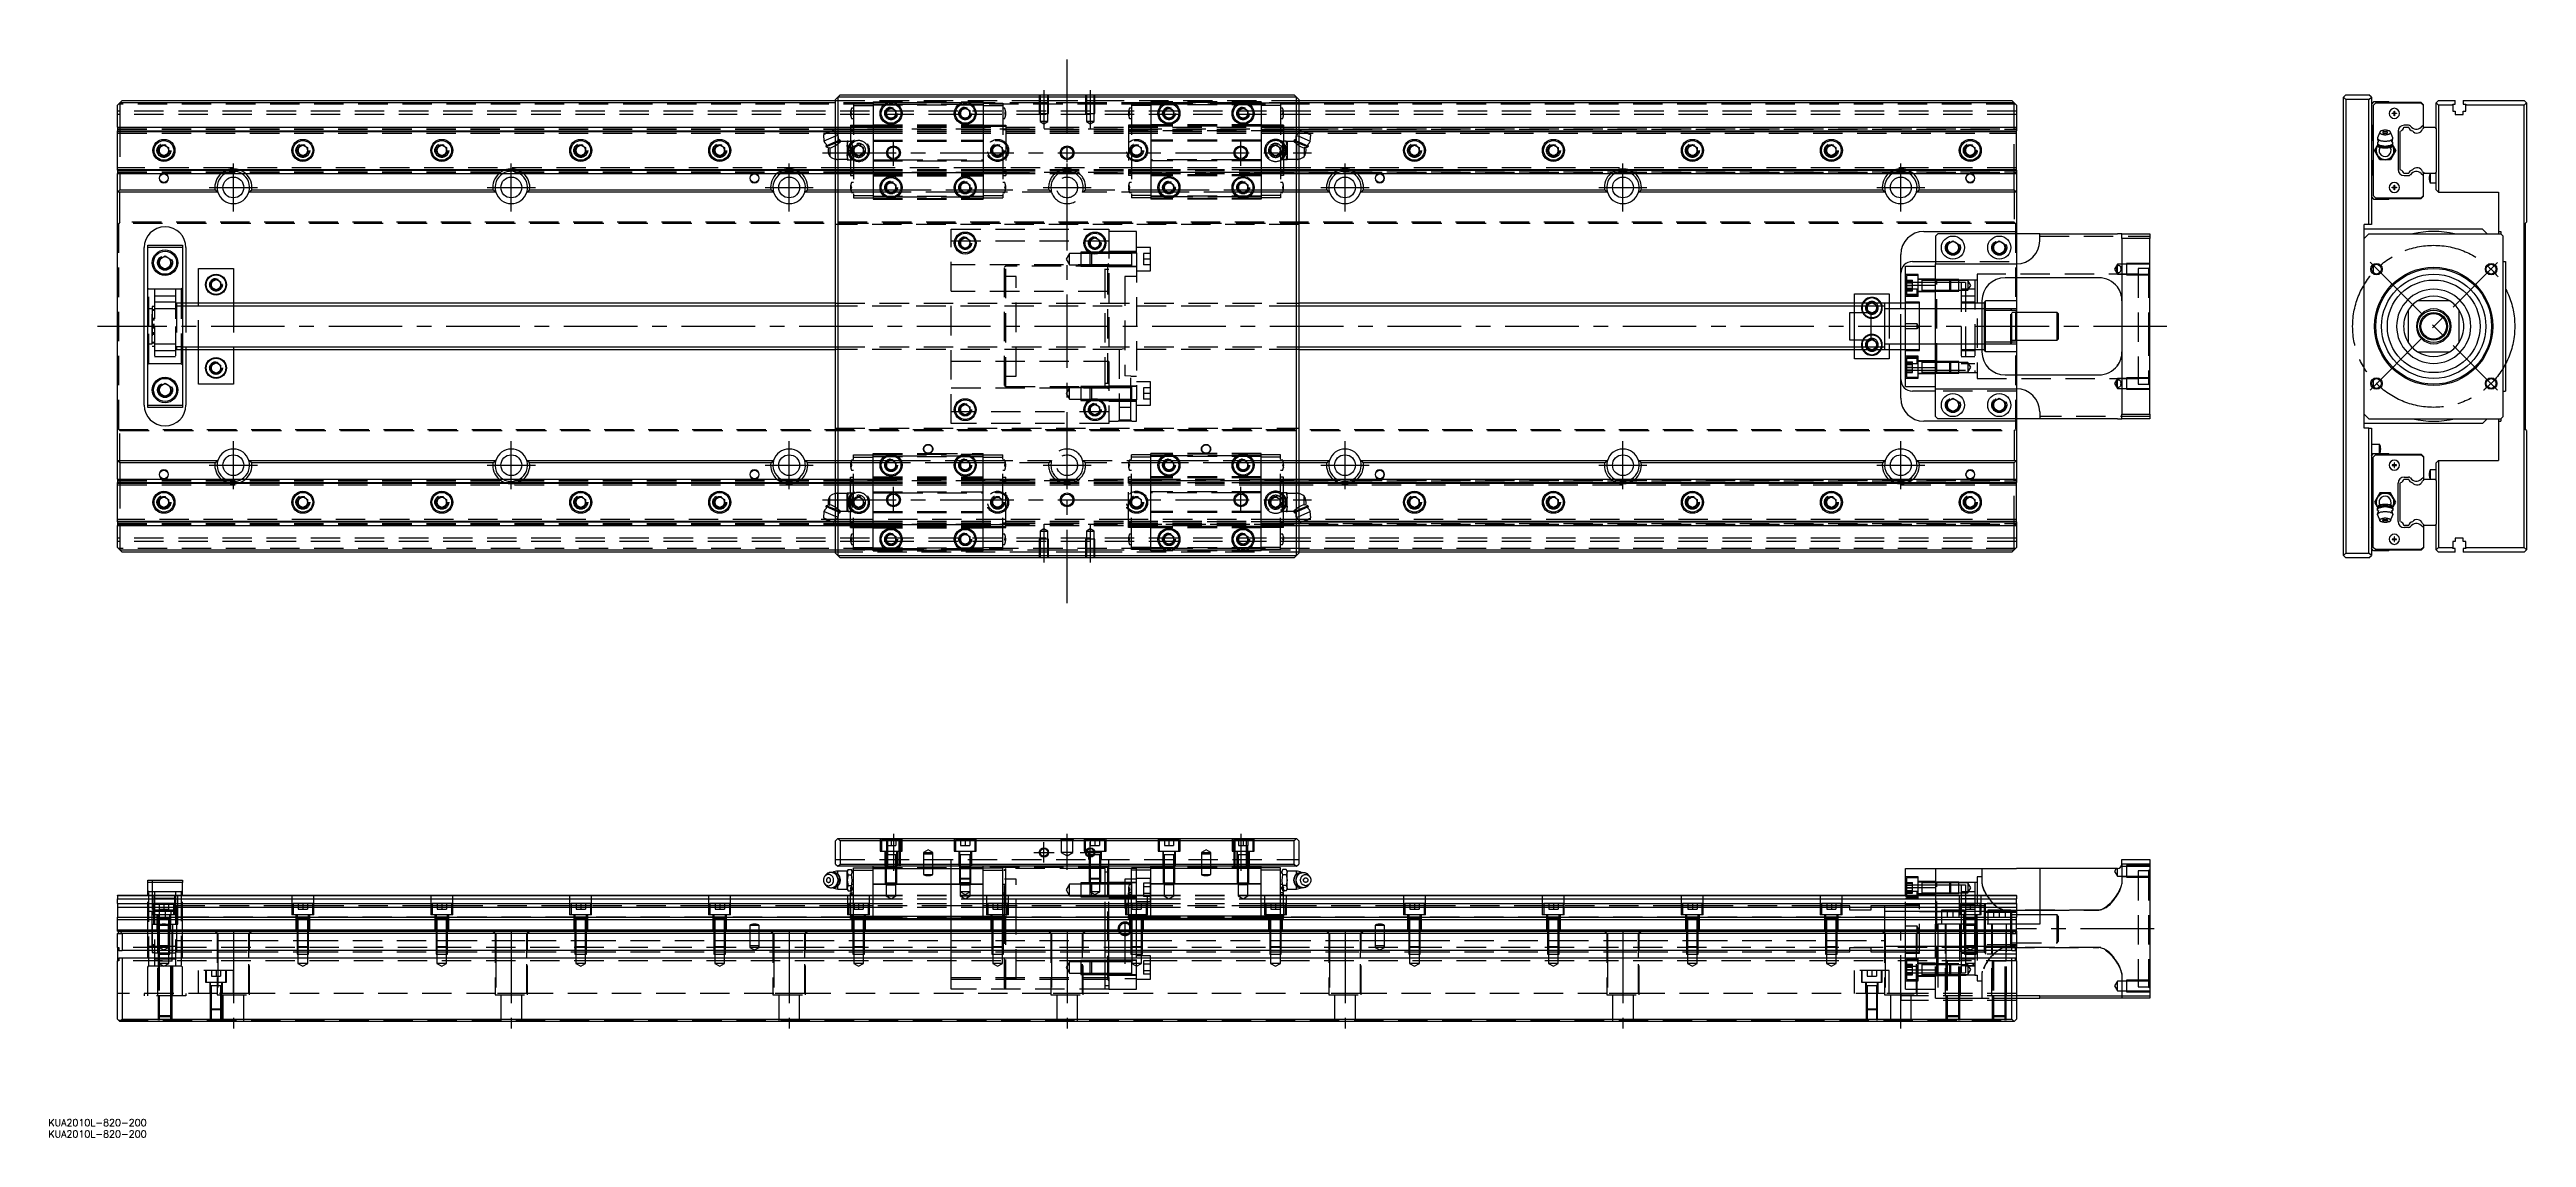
# Model space of a CAD drawing. Extents: x -29 to 1040, y -350 to 120.
import ezdxf

# ---------------------------------------------------------------- set-up
doc = ezdxf.new("R2010")
doc.units = 0
doc.linetypes.add('CENTER', pattern=[50.8, 31.75, -6.35, 6.35, -6.35])
doc.linetypes.add('DASHED', pattern=[19.05, 12.7, -6.35])
doc.layers.get('0').update_dxf_attribs({"linetype": 'CONTINUOUS'})
doc.layers.add('CENTER', color=1, linetype='CENTER')
doc.styles.get("Standard").update_dxf_attribs({"font": 'txt.shx', "height": 3, "bigfont": 'bigfont.shx'})

# ---------------------------------------------------------------- blocks, each defined once
blk = doc.blocks.new('*U2')
at = {"color": 7, "linetype": 'CONTINUOUS'}
blk.add_text('KUA2010L-820-200', height=3, dxfattribs=at).set_placement((-29.9, -345.5))
blk = doc.blocks.new('*U3')
at = {"color": 7, "linetype": 'CONTINUOUS'}
blk.add_text('KUA2010L-820-200', height=3, dxfattribs=at).set_placement((-29.9, -350.5))

msp = doc.modelspace()

# ---------------------------------------------------------------- linework, layer by layer
at = {"color": 7, "linetype": 'CONTINUOUS'}
for p, q in [((1, 96.5), (0, 95.5)), ((2, 97.5), (1, 96.5)), ((1, 96.5), (1, 86)), ((310, 96.5), (1, 96.5)), ((2, 97.5), (310, 97.5)), ((310, 98), (311, 99)), ((310, -98), (310, 98)), ((311, 99), (312, 100)), ((311, 99), (311, -99)), ((509, 99), (311, 99)), ((312, 100), (508, 100)), ((508, 100), (509, 99)), ((509, 99), (510, 98)), ((509, -99), (509, 99)), ((510, 98), (510, -98)), ((510, 97.5), (818, 97.5)), ((819, 96.5), (510, 96.5)), ((819, 96.5), (818, 97.5)), ((820, 95.5), (819, 96.5)), ((819, 86), (819, 96.5)), ((962.2, 100), (961.2, 99)), ((961.2, 99), (962.2, 98)), ((961.2, -99), (961.2, 99)), ((962.2, 100), (972.1, 100)), ((972.1, 98), (962.2, 98)), ((962.2, 98), (962.2, -98)), ((973.2, 99), (972.1, 100)), ((972.1, 98), (973.2, 99)), ((972.1, 44), (972.1, 98)), ((973.2, 99), (973.2, 44)), ((974.1, 97), (973.2, 96)), ((974.9, 96.4), (973.9, 95.4)), ((980.7, 97), (974.1, 97)), ((994.7, 96.4), (974.9, 96.4)), ((980.9, 96.7), (980.7, 97)), ((994.7, 96.7), (980.9, 96.7)), ((995.7, 95.7), (994.7, 96.7)), ((995.7, 95.4), (994.7, 96.4)), ((1001.1, 96.5), (1002.1, 97.5)), ((1001.1, 85.4), (1001.1, 96.5)), ((1002.1, 95.5), (1001.1, 96.5)), ((1002.1, 97.5), (1009.4, 97.5)), ((1009.4, 96), (1009.4, 97.5)), ((1012.8, 97.5), (1039.1, 97.5)), ((1012.8, 97.5), (1012.8, 96)), ((1039.1, 97.5), (1040.1, 96.5)), ((1040.1, 96.5), (1039.1, 95.5)), ((1040.1, 96.5), (1040.1, 45)), ((0, 86), (0, 95.5)), ((0, 86), (0, 84.5)), ((0, 86), (310, 86)), ((332, 93.2), (334, 94.3)), ((332, 90.8), (332, 93.2)), ((334, 89.7), (332, 90.8)), ((334, 94.3), (336, 93.2)), ((336, 90.8), (334, 89.7)), ((336, 93.2), (336, 90.8)), ((364, 93.2), (366, 94.3)), ((364, 90.8), (364, 93.2)), ((366, 89.7), (364, 90.8)), ((366, 94.3), (368, 93.2)), ((368, 90.8), (366, 89.7)), ((368, 93.2), (368, 90.8)), ((452, 93.2), (454, 94.3)), ((452, 90.8), (452, 93.2)), ((454, 89.7), (452, 90.8)), ((454, 94.3), (456, 93.2)), ((456, 90.8), (454, 89.7)), ((456, 93.2), (456, 90.8)), ((484, 93.2), (486, 94.3)), ((484, 90.8), (484, 93.2)), ((486, 89.7), (484, 90.8)), ((486, 94.3), (488, 93.2)), ((488, 90.8), (486, 89.7)), ((488, 93.2), (488, 90.8)), ((510, 86), (820, 86)), ((820, 95.5), (820, 86)), ((820, 86), (820, 84.5)), ((973.2, 87), (973.7, 86.5)), ((973.7, 86.5), (973.7, 80.5)), ((973.9, 95.4), (973.9, 56.5)), ((982.2, 92.1), (983, 92.1)), ((982.2, 91.9), (982.2, 92.1)), ((983, 91.9), (982.2, 91.9)), ((983, 92.1), (983, 93)), ((983, 93), (983.2, 93)), ((983, 92.1), (983.1, 92)), ((983, 91.9), (983.1, 92)), ((983, 91), (983, 91.9)), ((983.2, 91), (983, 91)), ((983.2, 92.1), (983.1, 92)), ((983.2, 91.9), (983.1, 92)), ((983.2, 93), (983.2, 92.1)), ((983.2, 92.1), (984.1, 92.1)), ((984.1, 91.9), (983.2, 91.9)), ((983.2, 91.9), (983.2, 91)), ((984.1, 92.1), (984.1, 91.9)), ((987.2, 86), (989.3, 86)), ((989.2, 86.9), (987.3, 86.9)), ((995.7, 86.9), (994.7, 86)), ((995.2, 85.2), (995.7, 85.6)), ((995.7, 95.4), (995.7, 95.7)), ((995.7, 86.9), (995.7, 95.4)), ((995.7, 85.6), (995.7, 86.9)), ((995.7, 85.6), (996.1, 86)), ((996.1, 86), (1000.6, 86)), ((1000.6, 86), (1001.1, 85.4)), ((1008.3, 95.5), (1002.1, 95.5)), ((1002.1, 95.5), (1002.1, 58)), ((1008.3, 95.5), (1008.3, 96)), ((1008.3, 96), (1009.4, 96)), ((1008.3, 95.5), (1008.3, 93)), ((1008.3, 93), (1009.4, 93)), ((1009.4, 93), (1009.4, 91.5)), ((1009.4, 91.5), (1012.8, 91.5)), ((1012.8, 96), (1014, 96)), ((1012.8, 93), (1014, 93)), ((1012.8, 91.5), (1012.8, 93)), ((1014, 96), (1014, 95.5)), ((1014, 93), (1014, 95.5)), ((1039.1, 95.5), (1014, 95.5)), ((1039.1, -95.5), (1039.1, 95.5)), ((0, 84.5), (308.7, 84.5)), ((0, 84.2), (0, 84.5)), ((0, 67.8), (0, 84.2)), ((0, 84.2), (308, 84.2)), ((18, 77.2), (20, 78.3)), ((18, 74.8), (18, 77.2)), ((20, 78.3), (22, 77.2)), ((22, 77.2), (22, 74.8)), ((78, 77.2), (80, 78.3)), ((78, 74.8), (78, 77.2)), ((80, 78.3), (82, 77.2)), ((82, 77.2), (82, 74.8)), ((138, 77.2), (140, 78.3)), ((138, 74.8), (138, 77.2)), ((140, 78.3), (142, 77.2)), ((142, 77.2), (142, 74.8)), ((198, 77.2), (200, 78.3)), ((198, 74.8), (198, 77.2)), ((200, 78.3), (202, 77.2)), ((202, 77.2), (202, 74.8)), ((258, 77.2), (260, 78.3)), ((258, 74.8), (258, 77.2)), ((260, 78.3), (262, 77.2)), ((262, 77.2), (262, 74.8)), ((309.2, 84.7), (304.8, 82.8)), ((304.8, 82.8), (305, 80)), ((310, 82.1), (305, 80)), ((310, 79.7), (305.8, 77.9)), ((306, 78.4), (305.8, 77.9)), ((305.8, 77.9), (306, 77.6)), ((310, 79.2), (306, 77.6)), ((306, 77.6), (307.1, 77.1)), ((306.9, 77.1), (307.6, 77.2)), ((307.6, 77.2), (307.6, 73.4)), ((310, 83.8), (309.2, 84.7)), ((309.4, 84.5), (310, 84.5)), ((309.6, 84.2), (310, 84.2)), ((510.8, 84.7), (510, 83.8)), ((510, 84.5), (510.6, 84.5)), ((510, 84.2), (510.4, 84.2)), ((510, 82.1), (515, 80)), ((510, 79.7), (514.2, 77.9)), ((510, 79.2), (514, 77.6)), ((510.8, 84.7), (515.2, 82.8)), ((511.3, 84.5), (820, 84.5)), ((512, 84.2), (820, 84.2)), ((513.1, 77.1), (512.4, 77.2)), ((512.4, 77.2), (512.4, 73.4)), ((512.9, 77.1), (514, 77.6)), ((514.2, 77.9), (514, 78.4)), ((514, 77.6), (514.2, 77.9)), ((515, 80), (515.2, 82.8)), ((558, 77.2), (560, 78.3)), ((558, 74.8), (558, 77.2)), ((560, 78.3), (562, 77.2)), ((562, 77.2), (562, 74.8)), ((618, 77.2), (620, 78.3)), ((618, 74.8), (618, 77.2)), ((620, 78.3), (622, 77.2)), ((622, 77.2), (622, 74.8)), ((678, 77.2), (680, 78.3)), ((678, 74.8), (678, 77.2)), ((680, 78.3), (682, 77.2)), ((682, 77.2), (682, 74.8)), ((738, 77.2), (740, 78.3)), ((738, 74.8), (738, 77.2)), ((740, 78.3), (742, 77.2)), ((742, 77.2), (742, 74.8)), ((798, 77.2), (800, 78.3)), ((798, 74.8), (798, 77.2)), ((800, 78.3), (802, 77.2)), ((802, 77.2), (802, 74.8)), ((820, 84.2), (820, 84.5)), ((820, 67.8), (820, 84.2)), ((973.7, 80.5), (973.2, 80)), ((974.5, 76), (975.7, 78)), ((975.7, 74), (974.5, 76)), ((975.7, 78), (976, 78.5)), ((975.9, 81.4), (975.8, 81.3)), ((975.8, 81.3), (975.9, 81.2)), ((976.8, 83.9), (975.9, 81.4)), ((975.9, 81.2), (975.9, 81.1)), ((975.9, 81.1), (975.9, 81)), ((975.9, 81), (976, 80.9)), ((975.9, 79.5), (975.9, 79.4)), ((976, 79.5), (975.9, 79.5)), ((975.9, 79.4), (975.9, 79.3)), ((975.9, 79.3), (975.8, 79.2)), ((975.9, 79.3), (975.9, 79.3)), ((975.8, 79.2), (975.9, 79.1)), ((975.8, 79.2), (975.8, 78.8)), ((975.9, 79.1), (975.9, 79)), ((975.9, 79), (975.9, 78.9)), ((975.9, 78.9), (976, 78.8)), ((975.9, 78.8), (975.9, 78.7)), ((975.8, 78.8), (975.9, 78.8)), ((975.9, 78.7), (975.9, 78.6)), ((975.9, 78.6), (976, 78.5)), ((975.9, 78.6), (975.9, 78.6)), ((976, 80.9), (976.1, 80.8)), ((976.1, 79.7), (976, 79.6)), ((976, 79.6), (976, 79.5)), ((976, 78.8), (976.1, 78.7)), ((976, 78.5), (976, 78.4)), ((976, 78.4), (976.1, 78.4)), ((976.1, 80.8), (976.2, 80.7)), ((976.2, 79.8), (976.1, 79.7)), ((976.1, 79.7), (976.1, 79.7)), ((976.1, 78.7), (976.2, 78.6)), ((976.1, 78.4), (976.1, 78.3)), ((976.1, 78.3), (976.3, 78.2)), ((976.1, 78.3), (976.1, 78.3)), ((976.1, 78.2), (976.1, 78.3)), ((976.1, 78.3), (977.1, 77.5)), ((976.1, 78.1), (976.1, 78.2)), ((976.1, 78.1), (976.1, 78.1)), ((976.1, 78), (976.1, 78.1)), ((976.1, 77.9), (976.1, 78)), ((976.1, 77.8), (976.1, 77.9)), ((976.1, 77.8), (976.1, 77.8)), ((976.1, 77.7), (976.1, 77.8)), ((976.1, 77.7), (976.1, 77.7)), ((976.1, 77.6), (976.1, 77.7)), ((976.2, 77.6), (976.1, 77.6)), ((976.2, 80.7), (976.3, 80.6)), ((976.2, 78.6), (976.3, 78.5)), ((976.2, 77.5), (976.2, 77.6)), ((976.3, 77.5), (976.2, 77.5)), ((976.3, 80.6), (976.5, 80.5)), ((976.3, 78.5), (976.5, 78.4)), ((976.3, 78.2), (976.4, 78.1)), ((976.3, 77.4), (976.3, 77.5)), ((976.4, 77.4), (976.3, 77.4)), ((976.4, 78.1), (976.6, 78)), ((976.5, 77.3), (976.4, 77.4)), ((976.5, 80.5), (976.6, 80.4)), ((976.5, 78.4), (976.6, 78.4)), ((976.6, 77.3), (976.5, 77.3)), ((976.6, 80.4), (976.8, 80.4)), ((976.6, 78.4), (976.8, 78.3)), ((976.6, 78), (976.7, 78)), ((976.6, 77.2), (976.6, 77.3)), ((976.7, 77.2), (976.6, 77.2)), ((976.7, 78), (976.9, 77.9)), ((976.8, 77.2), (976.7, 77.2)), ((976.9, 84.1), (976.8, 84)), ((976.8, 84), (976.8, 83.9)), ((976.8, 84), (976.8, 84)), ((976.8, 83.9), (976.8, 83.8)), ((976.8, 83.8), (976.8, 83.7)), ((976.8, 83.7), (976.8, 83.6)), ((976.8, 83.7), (976.8, 83.7)), ((976.8, 83.6), (976.8, 83.5)), ((976.8, 83.5), (976.9, 83.4)), ((976.8, 80.4), (977, 80.3)), ((976.8, 78.3), (977, 78.2)), ((977, 84.1), (976.9, 84.1)), ((976.9, 83.4), (977, 83.4)), ((976.9, 77.9), (977.1, 77.8)), ((977.1, 84.3), (977, 84.2)), ((977, 84.2), (977, 84.1)), ((977, 83.4), (977.1, 83.3)), ((977, 80.3), (977.2, 80.2)), ((977, 78.2), (977.2, 78.2)), ((977.2, 84.3), (977.1, 84.3)), ((977.1, 83.3), (977.2, 83.2)), ((977.1, 77.8), (977.4, 77.8)), ((977.3, 77.4), (977.1, 77.5)), ((977.3, 84.4), (977.2, 84.3)), ((977.2, 83.2), (977.3, 83.2)), ((977.2, 80.2), (977.4, 80.2)), ((977.2, 78.2), (977.4, 78.1)), ((977.4, 84.4), (977.3, 84.4)), ((977.3, 83.2), (977.5, 83.1)), ((977.5, 77.3), (977.3, 77.4)), ((977.6, 84.5), (977.4, 84.4)), ((977.4, 80.2), (977.7, 80.1)), ((977.4, 78.1), (977.7, 78.1)), ((977.4, 77.8), (977.6, 77.7)), ((977.5, 83.1), (977.6, 83)), ((977.7, 84.5), (977.6, 84.5)), ((977.6, 83), (977.8, 83)), ((977.6, 77.7), (977.8, 77.7)), ((977.8, 84.5), (977.7, 84.5)), ((977.7, 80.1), (977.9, 80.1)), ((977.7, 78.1), (977.9, 78)), ((978, 84.6), (977.8, 84.5)), ((977.8, 83), (978, 83)), ((977.8, 77.7), (978.1, 77.6)), ((977.9, 80.1), (978.1, 80.1)), ((977.9, 78), (978.1, 78)), ((978.2, 84.6), (978, 84.6)), ((978, 83), (978.2, 82.9)), ((978.1, 80.1), (978.4, 80)), ((978.1, 78), (978.4, 78)), ((978.1, 77.6), (978.3, 77.6)), ((978.3, 84.6), (978.2, 84.6)), ((978.3, 84), (978.2, 83.9)), ((978.2, 83.9), (978.2, 83.8)), ((978.2, 83.9), (978.2, 83.9)), ((978.2, 83.9), (978.2, 83.9)), ((978.2, 83.8), (978.2, 83.8)), ((978.2, 83.8), (978.2, 83.8)), ((978.2, 83.8), (978.2, 83.7)), ((978.2, 83.7), (978.2, 83.6)), ((978.2, 83.7), (978.2, 83.7)), ((978.2, 83.7), (978.2, 83.7)), ((978.2, 83.6), (978.3, 83.6)), ((978.2, 83.6), (978.2, 83.6)), ((978.2, 82.9), (978.3, 82.9)), ((978.5, 84.6), (978.3, 84.6)), ((978.3, 84), (978.3, 84)), ((978.4, 84), (978.3, 84)), ((978.3, 83.6), (978.3, 83.5)), ((978.3, 83.5), (978.4, 83.5)), ((978.3, 82.9), (978.5, 82.9)), ((978.3, 77.6), (978.6, 77.6)), ((978.5, 84.1), (978.4, 84)), ((978.4, 84), (978.4, 84)), ((978.4, 83.5), (978.5, 83.5)), ((978.4, 83.5), (978.4, 83.5)), ((978.4, 80), (978.6, 80)), ((978.4, 78), (978.6, 77.9)), ((978.6, 84.7), (978.5, 84.6)), ((978.6, 84.1), (978.5, 84.1)), ((978.5, 83.5), (978.6, 83.4)), ((978.5, 82.9), (978.7, 82.9)), ((978.8, 84.7), (978.6, 84.7)), ((978.7, 84.1), (978.6, 84.1)), ((978.6, 83.4), (978.7, 83.4)), ((978.6, 80), (978.9, 80)), ((978.6, 77.9), (978.9, 77.9)), ((978.6, 77.6), (978.9, 77.6)), ((978.7, 84.1), (978.7, 84.1)), ((978.8, 84.1), (978.7, 84.1)), ((978.7, 83.4), (978.8, 83.4)), ((978.7, 83.4), (978.7, 83.4)), ((978.7, 82.9), (978.9, 82.8)), ((979, 84.7), (978.8, 84.7)), ((978.9, 84.1), (978.8, 84.1)), ((978.8, 83.4), (978.9, 83.4)), ((979, 84.1), (978.9, 84.1)), ((978.9, 83.4), (979, 83.4)), ((978.9, 82.8), (979.1, 82.8)), ((978.9, 80), (979.1, 80)), ((978.9, 77.9), (979.1, 77.9)), ((978.9, 77.6), (979.1, 77.6)), ((979.1, 84.7), (979, 84.7)), ((979.1, 84.1), (979, 84.1)), ((979, 83.4), (979.1, 83.4)), ((979.3, 84.7), (979.1, 84.7)), ((979.1, 84.1), (979.1, 84.1)), ((979.2, 84.1), (979.1, 84.1)), ((979.1, 83.4), (979.2, 83.4)), ((979.1, 83.4), (979.1, 83.4)), ((979.1, 82.8), (979.4, 82.8)), ((979.1, 77.9), (979.4, 77.9)), ((979.1, 77.6), (979.4, 77.6)), ((979.3, 84.1), (979.2, 84.1)), ((979.2, 83.4), (979.3, 83.4)), ((979.1, 80), (979.4, 80)), ((979.5, 84.7), (979.3, 84.7)), ((979.4, 84.1), (979.3, 84.1)), ((979.3, 83.4), (979.4, 83.4)), ((979.5, 84.1), (979.4, 84.1)), ((979.4, 83.4), (979.5, 83.4)), ((979.4, 82.8), (979.6, 82.9)), ((979.4, 80), (979.7, 80)), ((979.4, 77.9), (979.7, 77.9)), ((979.4, 77.6), (979.7, 77.6)), ((979.7, 84.7), (979.5, 84.7)), ((979.6, 84.1), (979.5, 84.1)), ((979.5, 83.4), (979.6, 83.4)), ((979.6, 84.1), (979.6, 84.1)), ((979.7, 84.1), (979.6, 84.1)), ((979.6, 83.4), (979.7, 83.4)), ((979.6, 83.4), (979.6, 83.4)), ((979.6, 82.9), (979.8, 82.9)), ((979.8, 84.6), (979.7, 84.7)), ((979.8, 84.1), (979.7, 84.1)), ((979.7, 83.4), (979.8, 83.5)), ((979.7, 80), (979.9, 80)), ((979.7, 77.9), (979.9, 78)), ((979.7, 77.6), (980, 77.6)), ((980, 84.6), (979.8, 84.6)), ((979.9, 84), (979.8, 84.1)), ((979.8, 83.5), (979.9, 83.5)), ((979.8, 82.9), (980, 82.9)), ((979.9, 84), (979.9, 84)), ((980, 84), (979.9, 84)), ((979.9, 83.5), (980, 83.5)), ((979.9, 83.5), (979.9, 83.5)), ((979.9, 80), (980.2, 80.1)), ((979.9, 78), (980.2, 78)), ((980.1, 84.6), (980, 84.6)), ((980, 84), (980, 84)), ((980.1, 83.9), (980, 84)), ((980, 83.6), (980.1, 83.6)), ((980, 83.5), (980, 83.6)), ((980, 82.9), (980.1, 82.9)), ((980, 77.6), (980.2, 77.6)), ((980.3, 84.6), (980.1, 84.6)), ((980.1, 83.9), (980.1, 83.9)), ((980.1, 83.9), (980.1, 83.9)), ((980.1, 83.8), (980.1, 83.9)), ((980.1, 83.8), (980.1, 83.8)), ((980.1, 83.8), (980.1, 83.8)), ((980.1, 83.7), (980.1, 83.8)), ((980.1, 83.7), (980.1, 83.7)), ((980.1, 83.7), (980.1, 83.7)), ((980.1, 83.6), (980.1, 83.7)), ((980.1, 83.6), (980.1, 83.6)), ((980.1, 82.9), (980.3, 83)), ((980.2, 80.1), (980.4, 80.1)), ((980.2, 78), (980.4, 78)), ((980.2, 77.6), (980.5, 77.7)), ((980.5, 84.5), (980.3, 84.6)), ((980.3, 83), (980.5, 83)), ((980.4, 80.1), (980.6, 80.1)), ((980.4, 78), (980.6, 78.1)), ((980.6, 84.5), (980.5, 84.5)), ((980.5, 83), (980.7, 83)), ((980.5, 77.7), (980.7, 77.7)), ((980.7, 84.5), (980.6, 84.5)), ((980.6, 80.1), (980.9, 80.2)), ((980.6, 78.1), (980.9, 78.1)), ((980.9, 84.4), (980.7, 84.5)), ((980.7, 83), (980.8, 83.1)), ((980.7, 77.7), (980.9, 77.8)), ((980.9, 77.3), (980.7, 77.2)), ((980.8, 83.1), (981, 83.2)), ((981, 84.4), (980.9, 84.4)), ((980.9, 80.2), (981.1, 80.2)), ((980.9, 78.1), (981.1, 78.2)), ((980.9, 77.8), (981.2, 77.8)), ((981.2, 77.5), (980.9, 77.3)), ((981.1, 84.3), (981, 84.4)), ((981, 83.2), (981.1, 83.2)), ((981.2, 84.3), (981.1, 84.3)), ((981.1, 83.2), (981.2, 83.3)), ((981.1, 80.2), (981.3, 80.3)), ((981.1, 78.2), (981.3, 78.2)), ((981.3, 84.2), (981.2, 84.3)), ((981.2, 83.3), (981.3, 83.4)), ((981.2, 77.5), (982.2, 78.3)), ((981.2, 77.8), (981.4, 77.9)), ((981.3, 84.1), (981.3, 84.2)), ((981.4, 84.1), (981.3, 84.1)), ((981.3, 83.4), (981.4, 83.4)), ((981.3, 80.3), (981.5, 80.4)), ((981.3, 78.2), (981.5, 78.3)), ((981.5, 84), (981.4, 84.1)), ((981.4, 83.4), (981.5, 83.5)), ((981.4, 77.9), (981.6, 78)), ((981.5, 84), (981.5, 84)), ((981.5, 83.9), (981.5, 84)), ((981.5, 83.8), (981.5, 83.9)), ((982.4, 81.4), (981.5, 83.9)), ((981.5, 83.7), (981.5, 83.8)), ((981.5, 83.7), (981.5, 83.7)), ((981.5, 83.6), (981.5, 83.7)), ((981.5, 83.5), (981.5, 83.6)), ((981.5, 80.4), (981.7, 80.4)), ((981.5, 78.3), (981.7, 78.4)), ((981.6, 77.2), (981.5, 77.2)), ((981.6, 78), (981.7, 78)), ((981.7, 77.2), (981.6, 77.2)), ((981.7, 80.4), (981.8, 80.5)), ((981.7, 78.4), (981.8, 78.4)), ((981.7, 78), (981.9, 78.1)), ((981.7, 77.3), (981.7, 77.2)), ((981.8, 77.3), (981.7, 77.3)), ((981.8, 80.5), (982, 80.6)), ((981.8, 78.4), (982, 78.5)), ((981.9, 77.4), (981.8, 77.3)), ((981.9, 78.1), (982, 78.2)), ((982, 77.4), (981.9, 77.4)), ((982, 80.6), (982.1, 80.7)), ((982, 78.5), (982.1, 78.6)), ((982, 78.2), (982.2, 78.3)), ((982, 77.5), (982, 77.4)), ((982.1, 77.5), (982, 77.5)), ((982.1, 80.7), (982.2, 80.8)), ((982.2, 79.7), (982.1, 79.8)), ((982.1, 78.6), (982.2, 78.7)), ((982.1, 77.6), (982.1, 77.5)), ((982.2, 77.6), (982.1, 77.6)), ((982.2, 80.8), (982.3, 80.9)), ((982.2, 79.7), (982.2, 79.7)), ((982.3, 79.6), (982.2, 79.7)), ((982.2, 78.7), (982.3, 78.8)), ((982.2, 78.4), (982.3, 78.4)), ((982.2, 78.3), (982.2, 78.4)), ((982.2, 78.3), (982.2, 78.2)), ((982.2, 78.3), (982.2, 78.3)), ((982.2, 78.2), (982.2, 78.1)), ((982.2, 78.1), (982.2, 78)), ((982.2, 78.1), (982.2, 78.1)), ((982.2, 78), (982.2, 77.9)), ((982.2, 77.9), (982.2, 77.8)), ((982.2, 77.8), (982.2, 77.7)), ((982.2, 77.8), (982.2, 77.8)), ((982.2, 77.7), (982.2, 77.6)), ((982.2, 77.7), (982.2, 77.7)), ((982.3, 80.9), (982.4, 81)), ((982.3, 79.5), (982.3, 79.6)), ((982.4, 79.5), (982.3, 79.5)), ((982.3, 78.8), (982.4, 78.9)), ((982.3, 78.5), (982.4, 78.6)), ((982.3, 78.4), (982.3, 78.5)), ((982.3, 78.5), (982.6, 78)), ((982.4, 81.3), (982.4, 81.4)), ((982.4, 81.2), (982.4, 81.3)), ((982.4, 81.1), (982.4, 81.2)), ((982.4, 81), (982.4, 81.1)), ((982.4, 79.4), (982.4, 79.5)), ((982.4, 79.3), (982.4, 79.4)), ((982.4, 79.3), (982.4, 79.3)), ((982.4, 79.2), (982.4, 79.3)), ((982.4, 79.1), (982.4, 79.2)), ((982.4, 78.8), (982.4, 79.2)), ((982.4, 79), (982.4, 79.1)), ((982.4, 78.9), (982.4, 79)), ((982.4, 78.8), (982.4, 78.8)), ((982.4, 78.7), (982.4, 78.8)), ((982.4, 78.6), (982.4, 78.7)), ((982.4, 78.6), (982.4, 78.6)), ((982.6, 78), (983.8, 76)), ((983.8, 76), (982.6, 74)), ((984.7, 84.3), (984.7, 67.7)), ((985.6, 84.2), (985.8, 84.5)), ((985.6, 67.8), (985.6, 84.2)), ((1001.1, 85.4), (1001.1, 66.6)), ((0, 67.8), (310, 67.8)), ((0, 67.5), (0, 67.8)), ((0, 67.5), (0, 66)), ((0, 67.5), (310, 67.5)), ((0, 58), (0, 66)), ((0, 66), (310, 66)), ((1, 66), (1, 59)), ((20, 73.7), (18, 74.8)), ((22, 74.8), (20, 73.7)), ((80, 73.7), (78, 74.8)), ((82, 74.8), (80, 73.7)), ((140, 73.7), (138, 74.8)), ((142, 74.8), (140, 73.7)), ((200, 73.7), (198, 74.8)), ((202, 74.8), (200, 73.7)), ((260, 73.7), (258, 74.8)), ((262, 74.8), (260, 73.7)), ((510, 67.8), (820, 67.8)), ((510, 67.5), (820, 67.5)), ((510, 66), (820, 66)), ((560, 73.7), (558, 74.8)), ((562, 74.8), (560, 73.7)), ((620, 73.7), (618, 74.8)), ((622, 74.8), (620, 73.7)), ((680, 73.7), (678, 74.8)), ((682, 74.8), (680, 73.7)), ((740, 73.7), (738, 74.8)), ((742, 74.8), (740, 73.7)), ((800, 73.7), (798, 74.8)), ((802, 74.8), (800, 73.7)), ((819, 59), (819, 66)), ((820, 67.5), (820, 67.8)), ((820, 67.5), (820, 66)), ((820, 66), (820, 58)), ((973.2, 72), (973.7, 71.5)), ((973.7, 65.5), (973.2, 65)), ((973.7, 71.5), (973.7, 65.5)), ((976.8, 72), (975.7, 74)), ((979.1, 72), (976.8, 72)), ((981.5, 72), (979.1, 72)), ((982.6, 74), (981.5, 72)), ((985.8, 67.5), (985.6, 67.8)), ((989.3, 66), (987.2, 66)), ((987.3, 65.1), (989.2, 65.1)), ((994.7, 66), (995.7, 65.1)), ((996.1, 66), (995.2, 66.8)), ((995.7, 65.1), (995.7, 66.4)), ((995.7, 56.5), (995.7, 65.1)), ((1000.6, 66), (996.1, 66)), ((998.6, 66), (998.6, 62)), ((1001.1, 66.6), (1000.6, 66)), ((1001.1, 66), (1000.6, 66)), ((1001.1, 59), (1001.1, 66.6)), ((0, 58), (1, 59)), ((0, -58), (0, 58)), ((43.3, 58), (0, 58)), ((1, 59), (42.1, 59)), ((43.3, 58), (42.1, 59)), ((56.7, 58), (57.9, 59)), ((163.3, 58), (56.7, 58)), ((57.9, 59), (162.1, 59)), ((163.3, 58), (162.1, 59)), ((176.7, 58), (177.9, 59)), ((283.3, 58), (176.7, 58)), ((177.9, 59), (282.1, 59)), ((283.3, 58), (282.1, 59)), ((296.7, 58), (297.9, 59)), ((310, 58), (296.7, 58)), ((297.9, 59), (310, 59)), ((332, 61.2), (334, 62.3)), ((332, 58.8), (332, 61.2)), ((334, 57.7), (332, 58.8)), ((334, 62.3), (336, 61.2)), ((336, 58.8), (334, 57.7)), ((336, 61.2), (336, 58.8)), ((364, 61.2), (366, 62.3)), ((364, 58.8), (364, 61.2)), ((366, 57.7), (364, 58.8)), ((366, 62.3), (368, 61.2)), ((368, 58.8), (366, 57.7)), ((368, 61.2), (368, 58.8)), ((452, 61.2), (454, 62.3)), ((452, 58.8), (452, 61.2)), ((454, 57.7), (452, 58.8)), ((454, 62.3), (456, 61.2)), ((456, 58.8), (454, 57.7)), ((456, 61.2), (456, 58.8)), ((484, 61.2), (486, 62.3)), ((484, 58.8), (484, 61.2)), ((486, 57.7), (484, 58.8)), ((486, 62.3), (488, 61.2)), ((488, 58.8), (486, 57.7)), ((488, 61.2), (488, 58.8)), ((510, 59), (522.1, 59)), ((523.3, 58), (510, 58)), ((523.3, 58), (522.1, 59)), ((536.7, 58), (537.9, 59)), ((643.3, 58), (536.7, 58)), ((537.9, 59), (642.1, 59)), ((643.3, 58), (642.1, 59)), ((656.7, 58), (657.9, 59)), ((763.3, 58), (656.7, 58)), ((657.9, 59), (762.1, 59)), ((763.3, 58), (762.1, 59)), ((776.7, 58), (777.9, 59)), ((820, 58), (776.7, 58)), ((777.9, 59), (819, 59)), ((819, 59), (820, 58)), ((820, 58), (820, 41)), ((973.2, 56), (974.1, 55)), ((973.9, 56.5), (974.9, 55.5)), ((974.1, 55), (980.7, 55)), ((974.9, 55.5), (994.7, 55.5)), ((980.7, 55), (980.9, 55.2)), ((980.9, 55.2), (994.7, 55.2)), ((982.2, 60.1), (983, 60.1)), ((982.2, 59.9), (982.2, 60.1)), ((983, 59.9), (982.2, 59.9)), ((983, 60.1), (983, 61)), ((983, 61), (983.2, 61)), ((983, 60.1), (983.1, 60)), ((983, 59.9), (983.1, 60)), ((983, 59), (983, 59.9)), ((983.2, 59), (983, 59)), ((983.2, 60.1), (983.1, 60)), ((983.2, 59.9), (983.1, 60)), ((983.2, 61), (983.2, 60.1)), ((983.2, 60.1), (984.1, 60.1)), ((984.1, 59.9), (983.2, 59.9)), ((983.2, 59.9), (983.2, 59)), ((984.1, 60.1), (984.1, 59.9)), ((994.7, 55.5), (995.7, 56.5)), ((994.7, 55.2), (995.7, 56.2)), ((995.7, 56.2), (995.7, 56.5)), ((998.1, 64.1), (998.1, 63.9)), ((998.6, 62), (1001.1, 62)), ((1001.1, 59), (1002.1, 58)), ((1002.1, 58), (1028.1, 58)), ((1028.1, 58), (1028.1, 41)), ((970.1, 38), (970.1, 44)), ((972.1, 44), (970.1, 44)), ((973.2, 44), (972.1, 44)), ((1039.6, 44.5), (1040.1, 45)), ((1039.6, 44.5), (1039.6, -44.5)), ((11.5, -34), (11.5, 34)), ((13, 34), (13, 35)), ((13, 35), (28, 35)), ((13, -34), (13, 34)), ((28, 34), (13, 34)), ((28, 35), (28, 34)), ((28, 34), (28, -34)), ((29.5, 34), (29.5, 10)), ((364, 37.2), (366, 38.3)), ((364, 34.8), (364, 37.2)), ((366, 33.7), (364, 34.8)), ((366, 38.3), (368, 37.2)), ((368, 34.8), (366, 33.7)), ((368, 37.2), (368, 34.8)), ((420, 37.2), (422, 38.3)), ((420, 34.8), (420, 37.2)), ((422, 33.7), (420, 34.8)), ((422, 38.3), (424, 37.2)), ((424, 34.8), (422, 33.7)), ((424, 37.2), (424, 34.8)), ((780, 41), (820, 41)), ((786, 40), (785, 39)), ((785, 39), (785, 27)), ((830, 40), (786, 40)), ((790, 35.4), (792.5, 36.9)), ((790, 32.6), (790, 35.4)), ((792.5, 31.1), (790, 32.6)), ((792.5, 36.9), (795, 35.4)), ((795, 32.6), (792.5, 31.1)), ((795, 35.4), (795, 32.6)), ((810, 35.4), (812.5, 36.9)), ((810, 32.6), (810, 35.4)), ((812.5, 31.1), (810, 32.6)), ((812.5, 36.9), (815, 35.4)), ((815, 32.6), (812.5, 31.1)), ((815, 35.4), (815, 32.6)), ((820, 41), (820, 40)), ((830, 40), (863.5, 40)), ((830, 37), (830, 40)), ((865.5, 40), (863.5, 40)), ((865.5, 38), (865.5, 40)), ((865.5, 40), (877.5, 40)), ((877.5, 38), (865.5, 38)), ((865.5, 38), (865.5, -38)), ((877.5, 40), (877.5, 38)), ((877.5, -38), (877.5, 38)), ((972.1, 40), (970.1, 38)), ((970.1, -38), (970.1, 38)), ((1021.2, 42), (970.1, 42)), ((972.1, 40), (1029.1, 40)), ((1023.2, 40), (1021.2, 42)), ((1028.1, 41), (1028.1, 40)), ((1028.1, 41), (1029.1, 41)), ((1029.1, 41), (1029.1, 40)), ((1030.1, 39), (1029.1, 40)), ((1030.1, -39), (1030.1, 39)), ((18, 28.9), (20.5, 30.4)), ((18, 26.1), (18, 28.9)), ((20.5, 24.6), (18, 26.1)), ((20.5, 30.4), (23, 28.9)), ((23, 26.1), (20.5, 24.6)), ((23, 28.9), (23, 26.1)), ((35, 25), (50, 25)), ((35, 10), (35, 25)), ((50, 25), (50, 10)), ((770, 10), (770, 31)), ((772, 26), (785, 26)), ((772, 17.8), (772, 26)), ((775, 28), (785, 28)), ((785, 27), (820, 27)), ((785, 17.8), (785, 27)), ((863, 24.9), (863.1, 25.2)), ((863.1, 25.2), (863.2, 25.6)), ((863.2, 25.6), (863.3, 26)), ((863.3, 26), (863.5, 26.4)), ((863.5, 26.4), (863.7, 26.4)), ((863.5, 23.1), (863.5, 26.4)), ((863.6, 23.1), (863.5, 23.1)), ((863.8, 23.1), (863.6, 23.1)), ((863.7, 26.4), (863.9, 26.4)), ((864, 23.1), (863.8, 23.1)), ((863.9, 26.4), (864.2, 26.3)), ((864.3, 23.2), (864, 23.1)), ((864.2, 26.3), (864.4, 26.3)), ((864.5, 23.3), (864.3, 23.2)), ((864.4, 26.3), (864.6, 26.1)), ((864.7, 23.5), (864.5, 23.3)), ((864.6, 26.1), (864.8, 26)), ((864.9, 23.7), (864.7, 23.5)), ((864.8, 26), (864.9, 25.8)), ((864.9, 25.8), (865, 25.5)), ((865, 23.9), (864.9, 23.7)), ((865, 25.5), (865.1, 25.3)), ((865.1, 24.1), (865, 23.9)), ((974.1, 23.1), (974.1, 26.4)), ((1030.1, 28), (1031.1, 28)), ((1031.1, 28), (1031.1, -28)), ((40.5, 19.2), (42.5, 20.3)), ((40.5, 16.8), (40.5, 19.2)), ((42.5, 15.7), (40.5, 16.8)), ((42.5, 20.3), (44.5, 19.2)), ((44.5, 16.8), (42.5, 15.7)), ((44.5, 19.2), (44.5, 16.8)), ((750, 14), (765, 14)), ((750, 10), (750, 14)), ((765, 14), (765, 10)), ((772, -17.8), (772, 17.8)), ((772, 17.8), (785, 17.8)), ((785, -17.8), (785, 17.8)), ((785, -17.8), (785, 17.8)), ((805, 11), (805, -11)), ((806.6, 6.9), (806.6, 11)), ((820, 11), (806.6, 11)), ((855.5, 21), (815, 21)), ((820, 21), (820, 11)), ((820, 11), (820, 6.9)), ((1007.1, 11), (993.2, 11)), ((310, 10), (28, 10)), ((763, 10), (510, 10)), ((748, -6), (748, 6)), ((748, 6), (757, 6)), ((757, 10), (757.5, 10.3)), ((757, 6), (757, -6)), ((757.5, 10.3), (758, 10)), ((772, 10), (763, 10)), ((763, 10), (763, -10)), ((763, 10), (763, -10)), ((806, 10), (805, 10)), ((806.3, 10.4), (806, 10.4)), ((806, 10.4), (806, 0)), ((806, 0), (806, -10.4)), ((806.6, -6.9), (806.6, 6.9)), ((820, 6.9), (806.6, 6.9)), ((820, 6.9), (820, -6.9)), ((837.5, 6), (820, 6)), ((838, 5.5), (837.5, 6)), ((837.5, -6), (837.5, 6)), ((838, 5.5), (838, -5.5)), ((989.1, 6.9), (989.1, -6.9)), ((1011.1, -6.9), (1011.1, 6.9)), ((28, -10), (310, -10)), ((29.5, -10), (29.5, -34)), ((35, -25), (35, -10)), ((50, -10), (50, -25)), ((510, -10), (763, -10)), ((757, -6), (748, -6)), ((750, -14), (750, -10)), ((757.5, -10.3), (757, -10)), ((758, -10), (757.5, -10.3)), ((763, -10), (772, -10)), ((765, -10), (765, -14)), ((770, -31), (770, -10)), ((805, -10), (806, -10)), ((806, -10.4), (806.3, -10.4)), ((806.6, -11), (806.6, -6.9)), ((820, -6.9), (806.6, -6.9)), ((820, -6), (837.5, -6)), ((820, -6.9), (820, -11)), ((837.5, -6), (838, -5.5)), ((40.5, -16.8), (42.5, -15.7)), ((40.5, -19.2), (40.5, -16.8)), ((42.5, -20.3), (40.5, -19.2)), ((42.5, -15.7), (44.5, -16.8)), ((44.5, -19.2), (42.5, -20.3)), ((44.5, -16.8), (44.5, -19.2)), ((765, -14), (750, -14)), ((772, -26), (772, -17.8)), ((772, -17.8), (785, -17.8)), ((785, -27), (785, -17.8)), ((820, -11), (806.6, -11)), ((815, -21), (855.5, -21)), ((820, -11), (820, -21)), ((993.2, -11), (1007.1, -11)), ((18, -26.1), (20.5, -24.6)), ((18, -28.9), (18, -26.1)), ((20.5, -30.4), (18, -28.9)), ((20.5, -24.6), (23, -26.1)), ((23, -28.9), (20.5, -30.4)), ((23, -26.1), (23, -28.9)), ((50, -25), (35, -25)), ((772, -26), (785, -26)), ((785, -28), (775, -28)), ((785, -39), (785, -27)), ((785, -27), (820, -27)), ((790, -32.6), (792.5, -31.1)), ((792.5, -31.1), (795, -32.6)), ((810, -32.6), (812.5, -31.1)), ((812.5, -31.1), (815, -32.6)), ((863, -24.6), (863.1, -24.3)), ((863.1, -24.3), (863.2, -23.9)), ((863.2, -23.9), (863.3, -23.5)), ((863.3, -23.5), (863.5, -23.1)), ((863.5, -23.1), (863.7, -23.1)), ((863.5, -26.4), (863.5, -23.1)), ((863.6, -26.4), (863.5, -26.4)), ((863.8, -26.4), (863.6, -26.4)), ((863.7, -23.1), (863.9, -23.1)), ((864, -26.4), (863.8, -26.4)), ((863.9, -23.1), (864.2, -23.1)), ((864.3, -26.3), (864, -26.4)), ((864.2, -23.1), (864.4, -23.2)), ((864.5, -26.2), (864.3, -26.3)), ((864.4, -23.2), (864.6, -23.4)), ((864.7, -26), (864.5, -26.2)), ((864.6, -23.4), (864.8, -23.5)), ((864.9, -25.8), (864.7, -26)), ((864.8, -23.5), (864.9, -23.7)), ((864.9, -23.7), (865, -24)), ((865, -25.6), (864.9, -25.8)), ((865, -24), (865.1, -24.2)), ((865.1, -25.4), (865, -25.6)), ((974.1, -26.4), (974.1, -23.1)), ((1030.1, -28), (1031.1, -28)), ((13, -35), (13, -34)), ((13, -34), (28, -34)), ((28, -35), (13, -35)), ((28, -34), (28, -35)), ((364, -34.8), (366, -33.7)), ((364, -37.2), (364, -34.8)), ((366, -38.3), (364, -37.2)), ((366, -33.7), (368, -34.8)), ((368, -37.2), (366, -38.3)), ((368, -34.8), (368, -37.2)), ((420, -34.8), (422, -33.7)), ((420, -37.2), (420, -34.8)), ((422, -38.3), (420, -37.2)), ((422, -33.7), (424, -34.8)), ((424, -37.2), (422, -38.3)), ((424, -34.8), (424, -37.2)), ((820, -41), (780, -41)), ((785, -39), (786, -40)), ((830, -40), (786, -40)), ((790, -35.4), (790, -32.6)), ((792.5, -36.9), (790, -35.4)), ((795, -35.4), (792.5, -36.9)), ((795, -32.6), (795, -35.4)), ((810, -35.4), (810, -32.6)), ((812.5, -36.9), (810, -35.4)), ((815, -35.4), (812.5, -36.9)), ((815, -32.6), (815, -35.4)), ((820, -40), (820, -41)), ((820, -41), (820, -58)), ((830, -37), (830, -40)), ((863.5, -40), (830, -40)), ((863.5, -40), (865.5, -40)), ((865.5, -40), (865.5, -38)), ((865.5, -38), (877.5, -38)), ((877.5, -40), (865.5, -40)), ((877.5, -38), (877.5, -40)), ((970.1, -44), (970.1, -38)), ((970.1, -38), (972.1, -40)), ((1021.2, -42), (970.1, -42)), ((972.1, -40), (1029.1, -40)), ((1021.2, -42), (1023.2, -40)), ((1028.1, -40), (1028.1, -41)), ((1028.1, -41), (1029.1, -41)), ((1028.1, -41), (1028.1, -58)), ((1029.1, -40), (1030.1, -39)), ((1029.1, -40), (1029.1, -41)), ((972.1, -44), (970.1, -44)), ((972.1, -44), (973.2, -44)), ((972.1, -98), (972.1, -44)), ((973.2, -44), (973.2, -99)), ((976.7, -51), (973.2, -51)), ((976.7, -53), (976.7, -51)), ((976.7, -55), (976.7, -53)), ((977.2, -53.1), (977.2, -52.9)), ((1040.1, -45), (1039.6, -44.5)), ((1040.1, -45), (1040.1, -96.5)), ((0, -66), (0, -58)), ((0, -58), (43.3, -58)), ((1, -59), (0, -58)), ((42.1, -59), (1, -59)), ((1, -59), (1, -66)), ((42.1, -59), (43.3, -58)), ((56.7, -58), (163.3, -58)), ((57.9, -59), (56.7, -58)), ((162.1, -59), (57.9, -59)), ((162.1, -59), (163.3, -58)), ((176.7, -58), (283.3, -58)), ((177.9, -59), (176.7, -58)), ((282.1, -59), (177.9, -59)), ((282.1, -59), (283.3, -58)), ((296.7, -58), (310, -58)), ((297.9, -59), (296.7, -58)), ((310, -59), (297.9, -59)), ((332, -58.8), (334, -57.7)), ((332, -61.2), (332, -58.8)), ((334, -62.3), (332, -61.2)), ((334, -57.7), (336, -58.8)), ((336, -61.2), (334, -62.3)), ((336, -58.8), (336, -61.2)), ((364, -58.8), (366, -57.7)), ((364, -61.2), (364, -58.8)), ((366, -62.3), (364, -61.2)), ((366, -57.7), (368, -58.8)), ((368, -61.2), (366, -62.3)), ((368, -58.8), (368, -61.2)), ((452, -58.8), (454, -57.7)), ((452, -61.2), (452, -58.8)), ((454, -62.3), (452, -61.2)), ((454, -57.7), (456, -58.8)), ((456, -61.2), (454, -62.3)), ((456, -58.8), (456, -61.2)), ((484, -58.8), (486, -57.7)), ((484, -61.2), (484, -58.8)), ((486, -62.3), (484, -61.2)), ((486, -57.7), (488, -58.8)), ((488, -61.2), (486, -62.3)), ((488, -58.8), (488, -61.2)), ((510, -58), (523.3, -58)), ((522.1, -59), (510, -59)), ((522.1, -59), (523.3, -58)), ((536.7, -58), (643.3, -58)), ((537.9, -59), (536.7, -58)), ((642.1, -59), (537.9, -59)), ((642.1, -59), (643.3, -58)), ((656.7, -58), (763.3, -58)), ((657.9, -59), (656.7, -58)), ((762.1, -59), (657.9, -59)), ((762.1, -59), (763.3, -58)), ((776.7, -58), (820, -58)), ((777.9, -59), (776.7, -58)), ((819, -59), (777.9, -59)), ((820, -58), (819, -59)), ((819, -66), (819, -59)), ((820, -58), (820, -66)), ((973.2, -55), (974.1, -55)), ((973.2, -56), (974.1, -55)), ((973.9, -56.5), (974.9, -55.5)), ((973.9, -95.5), (973.9, -56.5)), ((974.1, -55), (980.7, -55)), ((974.9, -55.5), (994.7, -55.5)), ((980.7, -55), (980.9, -55.2)), ((980.9, -55.2), (994.7, -55.2)), ((983, -59.9), (982.2, -59.9)), ((982.2, -59.9), (982.2, -60.1)), ((982.2, -60.1), (983, -60.1)), ((983, -59), (983, -59.9)), ((983.2, -59), (983, -59)), ((983, -59.9), (983.1, -60)), ((983, -60.1), (983.1, -60)), ((983, -60.1), (983, -61)), ((983, -61), (983.2, -61)), ((983.2, -59.9), (983.1, -60)), ((983.2, -60.1), (983.1, -60)), ((983.2, -59.9), (983.2, -59)), ((984.1, -59.9), (983.2, -59.9)), ((983.2, -61), (983.2, -60.1)), ((983.2, -60.1), (984.1, -60.1)), ((984.1, -60.1), (984.1, -59.9)), ((994.7, -55.2), (995.7, -56.2)), ((994.7, -55.5), (995.7, -56.5)), ((995.7, -56.2), (995.7, -56.5)), ((995.7, -56.5), (995.7, -65.1)), ((998.1, -63.9), (998.1, -64.1)), ((1001.1, -62), (998.6, -62)), ((998.6, -62), (998.6, -66)), ((1002.1, -58), (1001.1, -59)), ((1001.1, -66.6), (1001.1, -59)), ((1002.1, -58), (1028.1, -58)), ((1002.1, -58), (1002.1, -95.5)), ((0, -66), (0, -67.5)), ((0, -66), (310, -66)), ((0, -67.5), (310, -67.5)), ((0, -67.8), (0, -67.5)), ((0, -84.2), (0, -67.8)), ((0, -67.8), (310, -67.8)), ((18, -74.8), (20, -73.7)), ((18, -77.2), (18, -74.8)), ((20, -73.7), (22, -74.8)), ((22, -74.8), (22, -77.2)), ((78, -74.8), (80, -73.7)), ((78, -77.2), (78, -74.8)), ((80, -73.7), (82, -74.8)), ((82, -74.8), (82, -77.2)), ((138, -74.8), (140, -73.7)), ((138, -77.2), (138, -74.8)), ((140, -73.7), (142, -74.8)), ((142, -74.8), (142, -77.2)), ((198, -74.8), (200, -73.7)), ((198, -77.2), (198, -74.8)), ((200, -73.7), (202, -74.8)), ((202, -74.8), (202, -77.2)), ((258, -74.8), (260, -73.7)), ((258, -77.2), (258, -74.8)), ((260, -73.7), (262, -74.8)), ((262, -74.8), (262, -77.2)), ((307.6, -77.2), (307.6, -73.4)), ((510, -66), (820, -66)), ((510, -67.5), (820, -67.5)), ((510, -67.8), (820, -67.8)), ((512.4, -77.2), (512.4, -73.4)), ((558, -74.8), (560, -73.7)), ((558, -77.2), (558, -74.8)), ((560, -73.7), (562, -74.8)), ((562, -74.8), (562, -77.2)), ((618, -74.8), (620, -73.7)), ((618, -77.2), (618, -74.8)), ((620, -73.7), (622, -74.8)), ((622, -74.8), (622, -77.2)), ((678, -74.8), (680, -73.7)), ((678, -77.2), (678, -74.8)), ((680, -73.7), (682, -74.8)), ((682, -74.8), (682, -77.2)), ((738, -74.8), (740, -73.7)), ((738, -77.2), (738, -74.8)), ((740, -73.7), (742, -74.8)), ((742, -74.8), (742, -77.2)), ((798, -74.8), (800, -73.7)), ((798, -77.2), (798, -74.8)), ((800, -73.7), (802, -74.8)), ((802, -74.8), (802, -77.2)), ((820, -66), (820, -67.5)), ((820, -67.8), (820, -67.5)), ((820, -84.2), (820, -67.8)), ((973.7, -65.5), (973.2, -65)), ((973.2, -72), (973.7, -71.5)), ((973.7, -71.5), (973.7, -65.5)), ((975.7, -74), (974.5, -76)), ((976.8, -72), (975.7, -74)), ((979.1, -72), (976.8, -72)), ((981.5, -72), (979.1, -72)), ((982.6, -74), (981.5, -72)), ((983.8, -76), (982.6, -74)), ((984.7, -84.3), (984.7, -67.7)), ((985.6, -67.8), (985.8, -67.5)), ((985.6, -84.2), (985.6, -67.8)), ((987.2, -66), (989.3, -66)), ((987.3, -65.1), (989.2, -65.1)), ((994.7, -66), (995.7, -65.1)), ((995.2, -66.8), (995.7, -66.4)), ((995.7, -65.1), (995.7, -66.4)), ((995.7, -66.4), (996.1, -66)), ((996.1, -66), (1000.6, -66)), ((1000.6, -66), (1001.1, -66)), ((1000.6, -66), (1001.1, -66.6)), ((1001.1, -66.6), (1001.1, -85.4)), ((0, -84.2), (308, -84.2)), ((0, -84.5), (0, -84.2)), ((0, -84.5), (0, -86)), ((0, -84.5), (308.7, -84.5)), ((20, -78.3), (18, -77.2)), ((22, -77.2), (20, -78.3)), ((80, -78.3), (78, -77.2)), ((82, -77.2), (80, -78.3)), ((140, -78.3), (138, -77.2)), ((142, -77.2), (140, -78.3)), ((200, -78.3), (198, -77.2)), ((202, -77.2), (200, -78.3)), ((260, -78.3), (258, -77.2)), ((262, -77.2), (260, -78.3)), ((305, -80), (304.8, -82.8)), ((309.2, -84.7), (304.8, -82.8)), ((310, -82.1), (305, -80)), ((306, -77.6), (305.8, -77.9)), ((305.8, -77.9), (306, -78.4)), ((310, -79.7), (305.8, -77.9)), ((307.1, -77.1), (306, -77.6)), ((310, -79.2), (306, -77.6)), ((306.9, -77.1), (307.6, -77.2)), ((309.2, -84.7), (310, -83.8)), ((309.4, -84.5), (310, -84.5)), ((309.6, -84.2), (310, -84.2)), ((510, -79.2), (514, -77.6)), ((510, -79.7), (514.2, -77.9)), ((510, -82.1), (515, -80)), ((510, -83.8), (510.8, -84.7)), ((510, -84.2), (510.4, -84.2)), ((510, -84.5), (510.6, -84.5)), ((510.8, -84.7), (515.2, -82.8)), ((511.3, -84.5), (820, -84.5)), ((512, -84.2), (820, -84.2)), ((513.1, -77.1), (512.4, -77.2)), ((514, -77.6), (512.9, -77.1)), ((514.2, -77.9), (514, -77.6)), ((514, -78.4), (514.2, -77.9)), ((515.2, -82.8), (515, -80)), ((560, -78.3), (558, -77.2)), ((562, -77.2), (560, -78.3)), ((620, -78.3), (618, -77.2)), ((622, -77.2), (620, -78.3)), ((680, -78.3), (678, -77.2)), ((682, -77.2), (680, -78.3)), ((740, -78.3), (738, -77.2)), ((742, -77.2), (740, -78.3)), ((800, -78.3), (798, -77.2)), ((802, -77.2), (800, -78.3)), ((820, -84.5), (820, -84.2)), ((820, -84.5), (820, -86)), ((973.7, -80.5), (973.2, -80)), ((973.7, -86.5), (973.7, -80.5)), ((974.5, -76), (975.7, -78)), ((975.7, -78), (976, -78.5)), ((975.8, -81.3), (975.9, -81.2)), ((975.9, -81.4), (975.8, -81.3)), ((975.9, -78.6), (976, -78.5)), ((975.9, -78.6), (975.9, -78.6)), ((975.9, -78.7), (975.9, -78.6)), ((975.9, -78.8), (975.9, -78.7)), ((975.8, -78.8), (975.9, -78.8)), ((975.9, -78.9), (976, -78.8)), ((975.8, -78.8), (975.8, -79.2)), ((975.9, -79), (975.9, -78.9)), ((975.9, -79.1), (975.9, -79)), ((975.8, -79.2), (975.9, -79.1)), ((975.9, -79.3), (975.8, -79.2)), ((975.9, -79.3), (975.9, -79.3)), ((975.9, -79.4), (975.9, -79.3)), ((975.9, -79.5), (975.9, -79.4)), ((976, -79.5), (975.9, -79.5)), ((975.9, -81), (976, -80.9)), ((975.9, -81.1), (975.9, -81)), ((975.9, -81.2), (975.9, -81.1)), ((975.9, -81.4), (976.8, -83.9)), ((976, -78.4), (976.1, -78.4)), ((976, -78.5), (976, -78.4)), ((976, -78.8), (976.1, -78.7)), ((976, -79.6), (976, -79.5)), ((976.1, -79.7), (976, -79.6)), ((976, -80.9), (976.1, -80.8)), ((977.1, -77.5), (976.1, -78.3)), ((976.1, -77.6), (976.1, -77.7)), ((976.2, -77.6), (976.1, -77.6)), ((976.1, -77.7), (976.1, -77.8)), ((976.1, -77.7), (976.1, -77.7)), ((976.1, -77.8), (976.1, -77.9)), ((976.1, -77.8), (976.1, -77.8)), ((976.1, -77.9), (976.1, -78)), ((976.1, -78), (976.1, -78.1)), ((976.1, -78.1), (976.1, -78.2)), ((976.1, -78.1), (976.1, -78.1)), ((976.1, -78.3), (976.3, -78.2)), ((976.1, -78.2), (976.1, -78.3)), ((976.1, -78.4), (976.1, -78.3)), ((976.1, -78.3), (976.1, -78.3)), ((976.1, -78.7), (976.2, -78.6)), ((976.1, -79.7), (976.1, -79.7)), ((976.1, -79.7), (976.2, -79.8)), ((976.1, -80.8), (976.2, -80.7)), ((976.2, -77.5), (976.2, -77.6)), ((976.3, -77.5), (976.2, -77.5)), ((976.2, -78.6), (976.3, -78.5)), ((976.2, -80.7), (976.3, -80.6)), ((976.3, -77.4), (976.3, -77.5)), ((976.4, -77.4), (976.3, -77.4)), ((976.3, -78.2), (976.4, -78.1)), ((976.3, -78.5), (976.5, -78.4)), ((976.3, -80.6), (976.5, -80.5)), ((976.5, -77.3), (976.4, -77.4)), ((976.4, -78.1), (976.6, -78)), ((976.6, -77.2), (976.5, -77.3)), ((976.5, -77.3), (976.5, -77.3)), ((976.5, -78.4), (976.6, -78.4)), ((976.5, -80.5), (976.6, -80.4)), ((976.7, -77.2), (976.6, -77.2)), ((976.6, -78), (976.7, -78)), ((976.6, -78.4), (976.8, -78.3)), ((976.6, -80.4), (976.8, -80.4)), ((976.8, -77.2), (976.7, -77.2)), ((976.7, -78), (976.9, -77.9)), ((976.8, -78.3), (977, -78.2)), ((976.8, -80.4), (977, -80.3)), ((976.8, -83.5), (976.9, -83.4)), ((976.8, -83.6), (976.8, -83.5)), ((976.8, -83.7), (976.8, -83.6)), ((976.8, -83.7), (976.8, -83.7)), ((976.8, -83.8), (976.8, -83.7)), ((976.8, -83.9), (976.8, -83.8)), ((976.8, -84), (976.8, -83.9)), ((976.8, -84), (976.8, -84)), ((976.9, -84.1), (976.8, -84)), ((976.9, -77.9), (977.1, -77.8)), ((976.9, -83.4), (977, -83.4)), ((977, -84.1), (976.9, -84.1)), ((977, -78.2), (977.2, -78.2)), ((977, -80.3), (977.2, -80.2)), ((977, -83.4), (977.1, -83.3)), ((977, -84.2), (977, -84.1)), ((977.1, -84.3), (977, -84.2)), ((977.3, -77.4), (977.1, -77.5)), ((977.1, -77.8), (977.4, -77.8)), ((977.1, -83.3), (977.2, -83.2)), ((977.2, -84.3), (977.1, -84.3)), ((977.2, -78.2), (977.4, -78.1)), ((977.2, -80.2), (977.4, -80.2)), ((977.2, -83.2), (977.3, -83.2)), ((977.3, -84.4), (977.2, -84.3)), ((977.4, -77.3), (977.3, -77.4)), ((977.3, -83.2), (977.5, -83.1)), ((977.4, -84.4), (977.3, -84.4)), ((977.4, -77.8), (977.6, -77.7)), ((977.4, -78.1), (977.7, -78.1)), ((977.4, -80.2), (977.7, -80.1)), ((977.6, -84.5), (977.4, -84.4)), ((977.5, -83.1), (977.6, -83)), ((977.6, -77.7), (977.8, -77.7)), ((977.6, -83), (977.8, -83)), ((977.7, -84.5), (977.6, -84.5)), ((977.7, -78.1), (977.9, -78)), ((977.7, -80.1), (977.9, -80.1)), ((977.8, -84.5), (977.7, -84.5)), ((977.8, -77.7), (978.1, -77.6)), ((977.8, -83), (978, -83)), ((978, -84.6), (977.8, -84.5)), ((977.9, -78), (978.1, -78)), ((977.9, -80.1), (978.1, -80.1)), ((978, -83), (978.2, -82.9)), ((978.2, -84.6), (978, -84.6)), ((978.1, -77.6), (978.3, -77.6)), ((978.1, -78), (978.4, -78)), ((978.1, -80.1), (978.4, -80)), ((978.2, -82.9), (978.3, -82.9)), ((978.2, -83.6), (978.3, -83.6)), ((978.2, -83.6), (978.2, -83.6)), ((978.2, -83.7), (978.2, -83.6)), ((978.2, -83.7), (978.2, -83.7)), ((978.2, -83.7), (978.2, -83.7)), ((978.2, -83.8), (978.2, -83.7)), ((978.2, -83.8), (978.2, -83.8)), ((978.2, -83.8), (978.2, -83.8)), ((978.2, -83.9), (978.2, -83.8)), ((978.2, -83.9), (978.2, -83.9)), ((978.2, -83.9), (978.2, -83.9)), ((978.3, -84), (978.2, -83.9)), ((978.3, -84.6), (978.2, -84.6)), ((978.3, -77.6), (978.6, -77.6)), ((978.3, -82.9), (978.5, -82.9)), ((978.3, -83.5), (978.4, -83.5)), ((978.3, -83.6), (978.3, -83.5)), ((978.3, -84), (978.3, -84)), ((978.4, -84), (978.3, -84)), ((978.5, -84.6), (978.3, -84.6)), ((978.4, -78), (978.6, -77.9)), ((978.4, -80), (978.6, -80)), ((978.4, -83.5), (978.5, -83.5)), ((978.4, -83.5), (978.4, -83.5)), ((978.4, -84), (978.4, -84)), ((978.5, -84.1), (978.4, -84)), ((978.5, -82.9), (978.7, -82.9)), ((978.5, -83.5), (978.6, -83.4)), ((978.6, -84.1), (978.5, -84.1)), ((978.6, -84.7), (978.5, -84.6)), ((978.6, -77.6), (978.9, -77.6)), ((978.6, -77.9), (978.9, -77.9)), ((978.6, -80), (978.9, -80)), ((978.6, -83.4), (978.7, -83.4)), ((978.7, -84.1), (978.6, -84.1)), ((978.8, -84.7), (978.6, -84.7)), ((978.7, -82.9), (978.9, -82.8)), ((978.7, -83.4), (978.8, -83.4)), ((978.7, -83.4), (978.7, -83.4)), ((978.7, -84.1), (978.7, -84.1)), ((978.8, -84.1), (978.7, -84.1)), ((978.8, -83.4), (978.9, -83.4)), ((978.9, -84.1), (978.8, -84.1)), ((979, -84.7), (978.8, -84.7)), ((978.9, -77.6), (979.1, -77.6)), ((978.9, -77.9), (979.1, -77.9)), ((978.9, -80), (979.1, -80)), ((978.9, -82.8), (979.1, -82.8)), ((978.9, -83.4), (979, -83.4)), ((979, -84.1), (978.9, -84.1)), ((979, -83.4), (979.1, -83.4)), ((979.1, -84.1), (979, -84.1)), ((979.1, -84.7), (979, -84.7)), ((979.1, -77.6), (979.4, -77.6)), ((979.1, -77.9), (979.4, -77.9)), ((979.1, -80), (979.4, -80)), ((979.1, -82.8), (979.4, -82.8)), ((979.1, -83.4), (979.2, -83.4)), ((979.1, -83.4), (979.1, -83.4)), ((979.1, -84.1), (979.1, -84.1)), ((979.2, -84.1), (979.1, -84.1)), ((979.3, -84.7), (979.1, -84.7)), ((979.2, -83.4), (979.3, -83.4)), ((979.3, -84.1), (979.2, -84.1)), ((979.3, -83.4), (979.4, -83.4)), ((979.4, -84.1), (979.3, -84.1)), ((979.5, -84.7), (979.3, -84.7)), ((979.4, -77.6), (979.7, -77.6)), ((979.4, -77.9), (979.7, -77.9)), ((979.4, -80), (979.7, -80)), ((979.4, -82.8), (979.6, -82.9)), ((979.4, -83.4), (979.5, -83.4)), ((979.5, -84.1), (979.4, -84.1)), ((979.5, -83.4), (979.6, -83.4)), ((979.6, -84.1), (979.5, -84.1)), ((979.7, -84.7), (979.5, -84.7)), ((979.6, -82.9), (979.8, -82.9)), ((979.6, -83.4), (979.7, -83.4)), ((979.6, -83.4), (979.6, -83.4)), ((979.6, -84.1), (979.6, -84.1)), ((979.7, -84.1), (979.6, -84.1)), ((979.7, -77.6), (980, -77.6)), ((979.7, -77.9), (979.9, -78)), ((979.7, -80), (979.9, -80)), ((979.7, -83.4), (979.8, -83.5)), ((979.8, -84.1), (979.7, -84.1)), ((979.8, -84.6), (979.7, -84.7)), ((979.8, -82.9), (980, -82.9)), ((979.8, -83.5), (979.9, -83.5)), ((979.9, -84), (979.8, -84.1)), ((980, -84.6), (979.8, -84.6)), ((979.9, -78), (980.2, -78)), ((979.9, -80), (980.2, -80.1)), ((979.9, -83.5), (980, -83.5)), ((979.9, -83.5), (979.9, -83.5)), ((979.9, -84), (979.9, -84)), ((980, -84), (979.9, -84)), ((980, -77.6), (980.2, -77.6)), ((980, -82.9), (980.1, -82.9)), ((980, -83.5), (980, -83.6)), ((980, -83.6), (980.1, -83.6)), ((980.1, -83.9), (980, -84)), ((980, -84), (980, -84)), ((980.1, -84.6), (980, -84.6)), ((980.1, -82.9), (980.3, -83)), ((980.1, -83.6), (980.1, -83.7)), ((980.1, -83.6), (980.1, -83.6)), ((980.1, -83.7), (980.1, -83.8)), ((980.1, -83.7), (980.1, -83.7)), ((980.1, -83.7), (980.1, -83.7)), ((980.1, -83.8), (980.1, -83.9)), ((980.1, -83.8), (980.1, -83.8)), ((980.1, -83.8), (980.1, -83.8)), ((980.1, -83.9), (980.1, -83.9)), ((980.1, -83.9), (980.1, -83.9)), ((980.3, -84.6), (980.1, -84.6)), ((980.2, -77.6), (980.5, -77.7)), ((980.2, -78), (980.4, -78)), ((980.2, -80.1), (980.4, -80.1)), ((980.3, -83), (980.5, -83)), ((980.5, -84.5), (980.3, -84.6)), ((980.4, -78), (980.6, -78.1)), ((980.4, -80.1), (980.6, -80.1)), ((980.5, -77.7), (980.7, -77.7)), ((980.5, -83), (980.7, -83)), ((980.6, -84.5), (980.5, -84.5)), ((980.6, -78.1), (980.9, -78.1)), ((980.6, -80.1), (980.9, -80.2)), ((980.7, -84.5), (980.6, -84.5)), ((981, -77.3), (980.7, -77.3)), ((980.7, -77.7), (980.9, -77.8)), ((980.7, -83), (980.8, -83.1)), ((980.9, -84.4), (980.7, -84.5)), ((980.8, -83.1), (981, -83.2)), ((980.9, -77.8), (981.2, -77.8)), ((980.9, -78.1), (981.1, -78.2)), ((980.9, -80.2), (981.1, -80.2)), ((981, -84.4), (980.9, -84.4)), ((981.2, -77.5), (981, -77.3)), ((981, -83.2), (981.1, -83.2)), ((981.1, -84.3), (981, -84.4)), ((981.1, -78.2), (981.3, -78.2)), ((981.1, -80.2), (981.3, -80.3)), ((981.1, -83.2), (981.2, -83.3)), ((981.2, -84.3), (981.1, -84.3)), ((982.2, -78.3), (981.2, -77.5)), ((981.2, -77.8), (981.4, -77.9)), ((981.2, -83.3), (981.3, -83.4)), ((981.3, -84.2), (981.2, -84.3)), ((981.3, -78.2), (981.5, -78.3)), ((981.3, -80.3), (981.5, -80.4)), ((981.3, -83.4), (981.4, -83.4)), ((981.3, -84.1), (981.3, -84.2)), ((981.4, -84.1), (981.3, -84.1)), ((981.4, -77.9), (981.6, -78)), ((981.4, -83.4), (981.5, -83.5)), ((981.5, -84), (981.4, -84.1)), ((981.6, -77.2), (981.5, -77.2)), ((981.5, -78.3), (981.7, -78.4)), ((981.5, -80.4), (981.7, -80.4)), ((981.5, -83.9), (982.4, -81.4)), ((981.5, -83.5), (981.5, -83.6)), ((981.5, -83.6), (981.5, -83.7)), ((981.5, -83.7), (981.5, -83.8)), ((981.5, -83.7), (981.5, -83.7)), ((981.5, -83.8), (981.5, -83.9)), ((981.5, -83.9), (981.5, -84)), ((981.5, -84), (981.5, -84)), ((981.7, -77.2), (981.6, -77.2)), ((981.6, -78), (981.7, -78)), ((981.7, -77.3), (981.7, -77.2)), ((981.8, -77.3), (981.7, -77.3)), ((981.7, -78), (981.9, -78.1)), ((981.7, -78.4), (981.8, -78.4)), ((981.7, -80.4), (981.8, -80.5)), ((981.9, -77.4), (981.8, -77.3)), ((981.8, -78.4), (982, -78.5)), ((981.8, -80.5), (982, -80.6)), ((982, -77.4), (981.9, -77.4)), ((981.9, -78.1), (982, -78.2)), ((982, -77.5), (982, -77.4)), ((982.1, -77.5), (982, -77.5)), ((982, -78.2), (982.2, -78.3)), ((982, -78.5), (982.1, -78.6)), ((982, -80.6), (982.1, -80.7)), ((982.1, -77.6), (982.1, -77.5)), ((982.2, -77.6), (982.1, -77.6)), ((982.1, -78.6), (982.2, -78.7)), ((982.1, -79.8), (982.2, -79.7)), ((982.1, -80.7), (982.2, -80.8)), ((982.2, -77.7), (982.2, -77.6)), ((982.2, -77.7), (982.2, -77.7)), ((982.2, -77.8), (982.2, -77.7)), ((982.2, -77.8), (982.2, -77.8)), ((982.2, -77.9), (982.2, -77.8)), ((982.2, -78), (982.2, -77.9)), ((982.2, -78), (982.2, -78)), ((982.2, -78.1), (982.2, -78)), ((982.2, -78.2), (982.2, -78.1)), ((982.2, -78.3), (982.2, -78.2)), ((982.2, -78.3), (982.2, -78.4)), ((982.2, -78.3), (982.2, -78.3)), ((982.2, -78.4), (982.3, -78.4)), ((982.2, -78.7), (982.3, -78.8)), ((982.3, -79.6), (982.2, -79.7)), ((982.2, -79.7), (982.2, -79.7)), ((982.2, -80.8), (982.3, -80.9)), ((982.3, -78.5), (982.6, -78)), ((982.3, -78.4), (982.3, -78.5)), ((982.3, -78.5), (982.4, -78.6)), ((982.3, -78.8), (982.4, -78.9)), ((982.3, -79.5), (982.3, -79.6)), ((982.4, -79.5), (982.3, -79.5)), ((982.3, -80.9), (982.4, -81)), ((982.4, -78.6), (982.4, -78.7)), ((982.4, -78.6), (982.4, -78.6)), ((982.4, -78.7), (982.4, -78.8)), ((982.4, -78.8), (982.4, -78.8)), ((982.4, -79.2), (982.4, -78.8)), ((982.4, -78.9), (982.4, -79)), ((982.4, -79), (982.4, -79.1)), ((982.4, -79.1), (982.4, -79.2)), ((982.4, -79.2), (982.4, -79.3)), ((982.4, -79.3), (982.4, -79.4)), ((982.4, -79.3), (982.4, -79.3)), ((982.4, -79.4), (982.4, -79.5)), ((982.4, -81), (982.4, -81.1)), ((982.4, -81.1), (982.4, -81.2)), ((982.4, -81.2), (982.4, -81.3)), ((982.4, -81.3), (982.4, -81.4)), ((982.4, -81.3), (982.4, -81.3)), ((982.6, -78), (983.8, -76)), ((985.8, -84.5), (985.6, -84.2)), ((996.1, -86), (995.2, -85.2)), ((1001.1, -85.4), (1000.6, -86)), ((1001.1, -96.5), (1001.1, -85.4)), ((0, -95.5), (0, -86)), ((0, -86), (310, -86)), ((0, -95.5), (1, -96.5)), ((1, -86), (1, -96.5)), ((332, -90.8), (334, -89.7)), ((332, -93.2), (332, -90.8)), ((334, -94.3), (332, -93.2)), ((334, -89.7), (336, -90.8)), ((336, -93.2), (334, -94.3)), ((336, -90.8), (336, -93.2)), ((364, -90.8), (366, -89.7)), ((364, -93.2), (364, -90.8)), ((366, -94.3), (364, -93.2)), ((366, -89.7), (368, -90.8)), ((368, -93.2), (366, -94.3)), ((368, -90.8), (368, -93.2)), ((452, -90.8), (454, -89.7)), ((452, -93.2), (452, -90.8)), ((454, -94.3), (452, -93.2)), ((454, -89.7), (456, -90.8)), ((456, -93.2), (454, -94.3)), ((456, -90.8), (456, -93.2)), ((484, -90.8), (486, -89.7)), ((484, -93.2), (484, -90.8)), ((486, -94.3), (484, -93.2)), ((486, -89.7), (488, -90.8)), ((488, -93.2), (486, -94.3)), ((488, -90.8), (488, -93.2)), ((510, -86), (820, -86)), ((819, -96.5), (819, -86)), ((819, -96.5), (820, -95.5)), ((820, -86), (820, -95.5)), ((973.2, -87), (973.7, -86.5)), ((974.1, -97), (973.2, -96)), ((974.9, -96.4), (973.9, -95.5)), ((983, -91.9), (982.2, -91.9)), ((982.2, -91.9), (982.2, -92.1)), ((982.2, -92.1), (983, -92.1)), ((983, -91), (983, -91.9)), ((983.2, -91), (983, -91)), ((983, -91.9), (983.1, -92)), ((983, -92.1), (983.1, -92)), ((983, -92.1), (983, -93)), ((983, -93), (983.2, -93)), ((983.2, -91.9), (983.1, -92)), ((983.2, -92.1), (983.1, -92)), ((983.2, -91.9), (983.2, -91)), ((984.1, -91.9), (983.2, -91.9)), ((983.2, -93), (983.2, -92.1)), ((983.2, -92.1), (984.1, -92.1)), ((984.1, -92.1), (984.1, -91.9)), ((989.3, -86), (987.2, -86)), ((989.2, -86.9), (987.3, -86.9)), ((995.7, -86.9), (994.7, -86)), ((995.7, -95.5), (994.7, -96.4)), ((995.7, -95.7), (994.7, -96.7)), ((995.7, -85.6), (995.7, -86.9)), ((995.7, -86.9), (995.7, -95.5)), ((995.7, -95.5), (995.7, -95.7)), ((1000.6, -86), (996.1, -86)), ((1001.1, -96.5), (1002.1, -95.5)), ((1002.1, -95.5), (1008.3, -95.5)), ((1008.3, -93), (1008.3, -95.5)), ((1009.4, -93), (1008.3, -93)), ((1008.3, -96), (1008.3, -95.5)), ((1009.4, -96), (1008.3, -96)), ((1012.8, -91.5), (1009.4, -91.5)), ((1009.4, -91.5), (1009.4, -93)), ((1009.4, -97.5), (1009.4, -96)), ((1012.8, -93), (1012.8, -91.5)), ((1014, -93), (1012.8, -93)), ((1014, -96), (1012.8, -96)), ((1012.8, -96), (1012.8, -97.5)), ((1014, -95.5), (1014, -93)), ((1014, -95.5), (1014, -96)), ((1014, -95.5), (1039.1, -95.5)), ((1039.1, -95.5), (1040.1, -96.5)), ((1, -96.5), (2, -97.5)), ((1, -96.5), (310, -96.5)), ((310, -97.5), (2, -97.5)), ((311, -99), (310, -98)), ((312, -100), (311, -99)), ((311, -99), (509, -99)), ((508, -100), (312, -100)), ((509, -99), (508, -100)), ((510, -98), (509, -99)), ((510, -96.5), (819, -96.5)), ((818, -97.5), (510, -97.5)), ((818, -97.5), (819, -96.5)), ((962.2, -98), (961.2, -99)), ((961.2, -99), (962.2, -100)), ((962.2, -98), (972.1, -98)), ((972.1, -100), (962.2, -100)), ((973.2, -99), (972.1, -98)), ((972.1, -100), (973.2, -99)), ((980.7, -97), (974.1, -97)), ((994.7, -96.4), (974.9, -96.4)), ((980.9, -96.7), (980.7, -97)), ((994.7, -96.7), (980.9, -96.7)), ((1002.1, -97.5), (1001.1, -96.5)), ((1009.4, -97.5), (1002.1, -97.5)), ((1039.1, -97.5), (1012.8, -97.5)), ((1040.1, -96.5), (1039.1, -97.5)), ((311, -221.3), (310, -222.3)), ((310, -232.3), (310, -222.3)), ((311, -221.3), (509, -221.3)), ((312, -222.3), (311, -221.3)), ((312, -222.3), (312, -232.3)), ((508, -222.3), (312, -222.3)), ((509, -221.3), (508, -222.3)), ((508, -232.3), (508, -222.3)), ((510, -222.3), (509, -221.3)), ((510, -222.3), (510, -232.3)), ((310, -232.3), (311, -233.3)), ((311, -233.3), (312, -232.3)), ((509, -233.3), (311, -233.3)), ((312, -232.3), (508, -232.3)), ((315.4, -234.6), (315, -235.3)), ((315.4, -234.6), (315, -235.8)), ((315, -235.8), (315, -235.3)), ((315.4, -234.6), (315.4, -234.6)), ((315.4, -234.6), (316.9, -234.6)), ((317.2, -235.3), (316.9, -234.6)), ((317.2, -235.8), (316.9, -234.6)), ((317.8, -236.2), (317.2, -235.3)), ((317.8, -234), (326.2, -234)), ((317.8, -235), (317.8, -234)), ((317.8, -235), (326.2, -235)), ((317.8, -254.8), (317.8, -235)), ((326.2, -234.3), (326.2, -233.3)), ((326.2, -240.8), (326.2, -234.3)), ((326.2, -234.3), (373.8, -234.3)), ((336.5, -228.4), (331.5, -228.4)), ((368.5, -228.4), (363.5, -228.4)), ((368.5, -228.4), (363.5, -228.4)), ((368.5, -228.4), (363.5, -228.4)), ((368.5, -228.4), (363.5, -228.4)), ((373.8, -234.3), (373.8, -233.3)), ((373.8, -234), (382.2, -234)), ((373.8, -240.8), (373.8, -234.3)), ((373.8, -235), (382.2, -235)), ((382.2, -235), (382.2, -234)), ((382.2, -254.8), (382.2, -235)), ((421.2, -228.4), (419.5, -228.4)), ((424.5, -228.4), (419.5, -228.4)), ((421.7, -228.4), (421.2, -228.4)), ((424.5, -228.4), (421.7, -228.4)), ((428, -245.8), (428, -233.3)), ((437.8, -234.3), (428, -234.3)), ((437.8, -235), (437.8, -234)), ((446.2, -234), (437.8, -234)), ((437.8, -254.8), (437.8, -235)), ((446.2, -235), (437.8, -235)), ((446.2, -234.3), (446.2, -233.3)), ((446.2, -240.8), (446.2, -234.3)), ((493.8, -234.3), (446.2, -234.3)), ((493.8, -234.3), (493.8, -233.3)), ((502.2, -234), (493.8, -234)), ((493.8, -240.8), (493.8, -234.3)), ((502.2, -235), (493.8, -235)), ((502.2, -235), (502.2, -234)), ((502.2, -254.8), (502.2, -235)), ((502.8, -235.3), (502.2, -236.2)), ((503.1, -234.6), (502.8, -235.3)), ((502.8, -235.8), (503.1, -234.6)), ((504.6, -234.6), (503.1, -234.6)), ((504.6, -234.6), (504.6, -234.6)), ((505, -235.3), (504.6, -234.6)), ((504.6, -234.6), (505, -235.8)), ((505, -235.8), (505, -235.3)), ((508, -232.3), (509, -233.3)), ((509, -233.3), (510, -232.3)), ((772, -242.5), (772, -234.3)), ((772, -234.3), (785, -234.3)), ((785, -234.3), (820, -234.3)), ((785, -234.3), (785, -245.8)), ((830, -234.3), (820, -234.3)), ((863.5, -234.3), (830, -234.3)), ((830, -234.3), (830, -258.3)), ((865.5, -232.3), (865.5, -230.3)), ((865.5, -230.3), (877.5, -230.3)), ((877.5, -232.3), (865.5, -232.3)), ((877.5, -230.3), (877.5, -232.3)), ((877.5, -232.3), (877.5, -289.3)), ((0, -245.9), (0, -245.8)), ((0, -245.8), (316.5, -245.8)), ((0, -245.9), (316.5, -245.9)), ((0, -245.9), (0, -247.3)), ((13, -240.3), (13, -239.3)), ((13, -239.3), (28, -239.3)), ((13, -245.8), (13, -240.3)), ((28, -240.3), (13, -240.3)), ((28, -239.3), (28, -240.3)), ((28, -245.8), (28, -240.3)), ((304.9, -238.5), (304.8, -238.7)), ((304.8, -238.7), (304.8, -238.9)), ((304.8, -238.9), (304.8, -239.1)), ((304.8, -239.1), (304.8, -239.3)), ((304.8, -239.3), (304.8, -239.5)), ((304.8, -239.5), (304.8, -239.6)), ((304.8, -239.6), (304.8, -239.8)), ((304.8, -239.8), (304.9, -240)), ((305, -238.2), (304.9, -238.3)), ((304.9, -238.3), (304.9, -238.5)), ((304.9, -240), (304.9, -240.2)), ((304.9, -240.2), (305, -240.4)), ((305.1, -238), (305, -238.2)), ((305, -240.4), (305.1, -240.5)), ((305.2, -237.8), (305.1, -238)), ((305.1, -240.5), (305.2, -240.7)), ((305.6, -237.3), (305.2, -237.8)), ((305.3, -237.7), (305.2, -237.8)), ((305.2, -240.7), (305.3, -240.8)), ((305.2, -240.7), (305.6, -241.2)), ((305.4, -237.6), (305.3, -237.7)), ((305.3, -240.8), (305.4, -241)), ((305.6, -237.4), (305.4, -237.6)), ((305.4, -241), (305.6, -241.1)), ((305.7, -237.1), (305.6, -237.3)), ((305.7, -237.3), (305.6, -237.4)), ((305.6, -241.1), (305.7, -241.2)), ((305.6, -241.2), (305.7, -241.4)), ((305.9, -236.9), (305.7, -237.1)), ((305.8, -237.2), (305.7, -237.3)), ((305.7, -241.2), (305.8, -241.3)), ((305.7, -241.4), (305.9, -241.6)), ((306, -237.1), (305.8, -237.2)), ((305.8, -241.3), (306, -241.4)), ((306.1, -236.7), (305.9, -236.9)), ((305.9, -241.6), (306.1, -241.8)), ((306.1, -237), (306, -237.1)), ((306, -241.4), (306.1, -241.5)), ((306.2, -236.6), (306.1, -236.7)), ((306.3, -237), (306.1, -237)), ((306.1, -238.8), (306.1, -238.9)), ((306.2, -238.8), (306.1, -238.8)), ((306.1, -238.9), (306.1, -239)), ((306.1, -239), (306.1, -239.1)), ((306.1, -239.1), (306.1, -239.2)), ((306.1, -239.2), (306.1, -239.3)), ((306.1, -239.3), (306.1, -239.4)), ((306.1, -239.3), (306.1, -239.3)), ((306.1, -239.4), (306.1, -239.5)), ((306.1, -239.5), (306.1, -239.6)), ((306.1, -239.6), (306.1, -239.7)), ((306.1, -239.7), (306.2, -239.8)), ((306.1, -241.5), (306.3, -241.5)), ((306.1, -241.8), (306.2, -241.9)), ((306.4, -236.4), (306.2, -236.6)), ((306.3, -238.6), (306.2, -238.7)), ((306.2, -238.7), (306.2, -238.8)), ((306.2, -239.8), (306.3, -239.9)), ((306.2, -239.8), (306.2, -239.8)), ((306.2, -241.9), (306.4, -242.1)), ((306.5, -236.9), (306.3, -237)), ((306.4, -238.5), (306.3, -238.6)), ((306.3, -238.6), (306.3, -238.6)), ((306.3, -239.9), (306.3, -240)), ((306.3, -240), (306.4, -240)), ((306.3, -241.5), (306.5, -241.6)), ((306.6, -236.3), (306.4, -236.4)), ((306.5, -238.4), (306.4, -238.5)), ((306.4, -240), (306.5, -240.1)), ((306.4, -242.1), (306.6, -242.2)), ((306.6, -236.9), (306.5, -236.9)), ((306.5, -238.4), (306.5, -238.4)), ((306.6, -238.4), (306.5, -238.4)), ((306.5, -240.1), (306.6, -240.2)), ((306.5, -240.1), (306.5, -240.1)), ((306.5, -241.6), (306.6, -241.6)), ((306.9, -236.2), (306.6, -236.3)), ((306.8, -236.9), (306.6, -236.9)), ((306.7, -238.3), (306.6, -238.4)), ((306.6, -240.2), (306.7, -240.2)), ((306.6, -241.6), (306.8, -241.7)), ((306.6, -242.2), (306.9, -242.3)), ((306.7, -238.3), (306.7, -238.3)), ((306.8, -238.3), (306.7, -238.3)), ((306.7, -240.2), (306.8, -240.2)), ((306.7, -240.2), (306.7, -240.2)), ((307, -236.9), (306.8, -236.9)), ((306.9, -238.3), (306.8, -238.3)), ((306.8, -240.2), (306.9, -240.3)), ((306.8, -241.7), (307, -241.7)), ((307.1, -236.1), (306.9, -236.2)), ((307, -238.3), (306.9, -238.3)), ((306.9, -240.3), (307, -240.3)), ((306.9, -242.3), (307.1, -242.4)), ((307.2, -236.9), (307, -236.9)), ((307.1, -238.3), (307, -238.3)), ((307, -240.3), (307.1, -240.3)), ((307, -241.7), (307.2, -241.7)), ((307.3, -236), (307.1, -236.1)), ((307.1, -238.3), (307.1, -238.3)), ((307.2, -238.3), (307.1, -238.3)), ((307.1, -240.2), (307.2, -240.2)), ((307.1, -240.3), (307.1, -240.2)), ((307.1, -242.4), (307.3, -242.5)), ((307.3, -236.9), (307.2, -236.9)), ((307.3, -238.3), (307.2, -238.3)), ((307.2, -240.2), (307.3, -240.2)), ((307.2, -241.7), (307.3, -241.6)), ((307.5, -236), (307.3, -236)), ((307.5, -236.9), (307.3, -236.9)), ((307.4, -238.4), (307.3, -238.3)), ((307.3, -240.2), (307.4, -240.2)), ((307.3, -241.6), (307.5, -241.6)), ((307.3, -242.5), (307.5, -242.5)), ((307.4, -238.4), (307.4, -238.4)), ((307.5, -238.4), (307.4, -238.4)), ((307.4, -240.1), (307.5, -240.1)), ((307.4, -240.2), (307.4, -240.1)), ((307.8, -236), (307.5, -236)), ((307.7, -237), (307.5, -236.9)), ((307.6, -238.5), (307.5, -238.4)), ((307.5, -240.1), (307.6, -240)), ((307.5, -241.6), (307.7, -241.5)), ((307.5, -242.5), (307.8, -242.6)), ((307.6, -238.6), (307.6, -238.5)), ((307.7, -238.6), (307.6, -238.6)), ((307.6, -240), (307.7, -239.9)), ((307.6, -240), (307.6, -240)), ((307.8, -237), (307.7, -237)), ((307.7, -238.7), (307.7, -238.6)), ((307.8, -238.8), (307.7, -238.7)), ((307.7, -239.8), (307.8, -239.8)), ((307.7, -239.9), (307.7, -239.8)), ((307.7, -241.5), (307.8, -241.5)), ((308, -236), (307.8, -236)), ((308, -237.1), (307.8, -237)), ((307.8, -238.8), (307.8, -238.8)), ((307.9, -238.9), (307.8, -238.8)), ((307.8, -239.7), (307.9, -239.6)), ((307.8, -239.8), (307.8, -239.7)), ((307.8, -241.5), (308, -241.4)), ((307.8, -242.6), (308, -242.6)), ((307.9, -239), (307.9, -238.9)), ((307.9, -239.1), (307.9, -239)), ((307.9, -239.2), (307.9, -239.1)), ((307.9, -239.3), (307.9, -239.2)), ((307.9, -239.3), (307.9, -239.3)), ((307.9, -239.4), (307.9, -239.3)), ((307.9, -239.5), (307.9, -239.4)), ((307.9, -239.6), (307.9, -239.5)), ((308.3, -236), (308, -236)), ((308.1, -237.2), (308, -237.1)), ((308, -241.4), (308.1, -241.3)), ((308, -242.6), (308.3, -242.6)), ((308.3, -237.3), (308.1, -237.2)), ((308.1, -241.3), (308.3, -241.2)), ((308.5, -236), (308.3, -236)), ((308.4, -237.4), (308.3, -237.3)), ((308.3, -241.2), (308.4, -241.1)), ((308.3, -242.6), (308.5, -242.5)), ((308.6, -237.6), (308.4, -237.4)), ((308.4, -241.1), (308.6, -241)), ((308.7, -236.1), (308.5, -236)), ((308.9, -236), (308.5, -236)), ((308.5, -242.5), (308.7, -242.5)), ((308.5, -242.5), (308.9, -242.6)), ((308.7, -237.7), (308.6, -237.6)), ((308.6, -241), (308.7, -240.8)), ((309, -236.1), (308.7, -236.1)), ((308.8, -237.9), (308.7, -237.7)), ((308.7, -240.8), (308.8, -240.7)), ((308.7, -242.5), (309, -242.4)), ((308.9, -238), (308.8, -237.9)), ((308.8, -240.7), (308.9, -240.5)), ((309.1, -236), (308.9, -236)), ((309, -236), (308.9, -236)), ((309, -238.2), (308.9, -238)), ((308.9, -240.5), (309, -240.3)), ((308.9, -242.6), (309.1, -242.6)), ((308.9, -242.6), (309, -242.6)), ((309.3, -236), (309, -236)), ((309.2, -236.2), (309, -236.1)), ((309, -238.3), (309, -238.2)), ((309.1, -238.5), (309, -238.3)), ((309, -240.2), (309.1, -240)), ((309, -240.3), (309, -240.2)), ((309, -242.4), (309.2, -242.3)), ((309, -242.6), (309.3, -242.6)), ((309.4, -236), (309.1, -236)), ((309.1, -238.7), (309.1, -238.5)), ((309.2, -238.9), (309.1, -238.7)), ((309.1, -239.8), (309.2, -239.6)), ((309.1, -240), (309.1, -239.8)), ((309.1, -242.6), (309.4, -242.5)), ((309.4, -236.3), (309.2, -236.2)), ((309.2, -239.1), (309.2, -238.9)), ((309.2, -239.3), (309.2, -239.1)), ((309.2, -239.4), (309.2, -239.3)), ((309.2, -239.6), (309.2, -239.4)), ((309.2, -242.3), (309.4, -242.2)), ((309.5, -236), (309.3, -236)), ((309.3, -242.6), (309.5, -242.5)), ((309.6, -236.1), (309.4, -236)), ((309.6, -236.4), (309.4, -236.3)), ((309.4, -242.2), (309.6, -242.1)), ((309.4, -242.5), (309.6, -242.5)), ((309.7, -236.1), (309.5, -236)), ((309.5, -242.5), (309.7, -242.5)), ((309.8, -236.1), (309.6, -236.1)), ((309.8, -236.6), (309.6, -236.4)), ((309.6, -242.1), (309.8, -241.9)), ((309.6, -242.5), (309.8, -242.4)), ((310, -236.1), (309.7, -236.1)), ((309.7, -242.5), (310, -242.4)), ((310, -236.2), (309.8, -236.1)), ((310, -236.8), (309.8, -236.6)), ((309.8, -241.9), (310, -241.8)), ((309.8, -242.4), (310, -242.3)), ((310.2, -236.2), (310, -236.1)), ((310.3, -236.3), (310, -236.2)), ((310.2, -236.9), (310, -236.8)), ((310, -241.8), (310.2, -241.6)), ((310, -242.3), (310.3, -242.2)), ((310, -242.4), (310.2, -242.3)), ((310.4, -236.3), (310.2, -236.2)), ((310.3, -237.1), (310.2, -236.9)), ((310.2, -241.6), (310.3, -241.4)), ((310.2, -242.3), (310.4, -242.2)), ((310.5, -236.4), (310.3, -236.3)), ((310.3, -236.3), (311, -236.6)), ((310.5, -237.3), (310.3, -237.1)), ((310.3, -241.4), (310.5, -241.2)), ((311, -241.9), (310.3, -242.3)), ((310.3, -242.2), (310.5, -242.1)), ((310.6, -236.4), (310.4, -236.3)), ((310.4, -242.2), (310.6, -242.1)), ((310.7, -236.6), (310.5, -236.4)), ((310.6, -237.5), (310.5, -237.3)), ((310.5, -241.2), (310.6, -241)), ((310.5, -242.1), (310.7, -241.9)), ((310.8, -236.6), (310.6, -236.4)), ((310.7, -237.8), (310.6, -237.5)), ((310.6, -241), (310.7, -240.8)), ((310.6, -242.1), (310.8, -241.9)), ((310.9, -236.8), (310.7, -236.6)), ((310.8, -238), (310.7, -237.8)), ((310.7, -240.8), (310.8, -240.5)), ((310.7, -241.9), (310.9, -241.8)), ((311, -236.8), (310.8, -236.6)), ((310.9, -238.2), (310.8, -238)), ((310.8, -240.5), (310.9, -240.3)), ((310.8, -241.9), (311, -241.8)), ((311, -236.9), (310.9, -236.8)), ((311, -238.5), (310.9, -238.2)), ((310.9, -240.3), (311, -240)), ((310.9, -241.8), (311, -241.6)), ((315, -235.4), (311, -235.4)), ((311, -236.6), (311, -235.4)), ((311.2, -236.9), (311, -236.8)), ((311.2, -237.1), (311, -236.9)), ((311, -238.7), (311, -238.5)), ((311.1, -239), (311, -238.7)), ((311, -239.8), (311.1, -239.5)), ((311, -240), (311, -239.8)), ((311, -241.6), (311.2, -241.4)), ((311, -241.8), (311.2, -241.6)), ((311, -243.1), (311, -241.9)), ((311, -243.1), (315, -243.1)), ((311.1, -239.3), (311.1, -239)), ((311.1, -239.5), (311.1, -239.3)), ((311.3, -237.1), (311.2, -236.9)), ((311.3, -237.3), (311.2, -237.1)), ((311.2, -241.4), (311.3, -241.2)), ((311.2, -241.6), (311.3, -241.4)), ((311.5, -237.3), (311.3, -237.1)), ((311.5, -237.5), (311.3, -237.3)), ((311.3, -241.2), (311.5, -241)), ((311.3, -241.4), (311.5, -241.2)), ((311.6, -237.5), (311.5, -237.3)), ((311.6, -237.8), (311.5, -237.5)), ((311.5, -241), (311.6, -240.8)), ((311.5, -241.2), (311.6, -241)), ((311.7, -237.8), (311.6, -237.5)), ((311.7, -238), (311.6, -237.8)), ((311.6, -240.8), (311.7, -240.5)), ((311.6, -241), (311.7, -240.8)), ((311.8, -238), (311.7, -237.8)), ((311.8, -238.2), (311.7, -238)), ((311.7, -240.5), (311.8, -240.3)), ((311.7, -240.8), (311.8, -240.5)), ((311.9, -238.2), (311.8, -238)), ((311.8, -238.5), (311.8, -238.2)), ((311.9, -238.7), (311.8, -238.5)), ((311.8, -240), (311.9, -239.8)), ((311.8, -240.3), (311.8, -240)), ((311.8, -240.5), (311.9, -240.3)), ((312, -238.5), (311.9, -238.2)), ((311.9, -239), (311.9, -238.7)), ((311.9, -239.3), (311.9, -239)), ((311.9, -239.5), (311.9, -239.3)), ((311.9, -239.8), (311.9, -239.5)), ((311.9, -240.3), (312, -240)), ((312, -238.7), (312, -238.5)), ((312.1, -239), (312, -238.7)), ((312, -239.8), (312.1, -239.5)), ((312, -240), (312, -239.8)), ((312.1, -239.3), (312.1, -239)), ((312.1, -239.5), (312.1, -239.3)), ((315, -239.3), (315, -235.8)), ((315, -235.8), (315.4, -237)), ((315.4, -237), (315, -239.3)), ((315, -242.7), (315, -239.3)), ((315, -239.3), (315.4, -241.6)), ((315.4, -241.6), (315, -242.7)), ((315, -243.3), (315, -242.7)), ((315, -242.7), (315.4, -243.9)), ((315, -243.3), (315.4, -243.9)), ((315.4, -237), (316.9, -237)), ((315.4, -241.6), (316.7, -241.6)), ((315.4, -243.9), (315.4, -243.9)), ((315.4, -243.9), (316.5, -243.9)), ((316.5, -243.2), (316.6, -243.2)), ((316.6, -243.4), (316.5, -243.4)), ((316.5, -244.8), (316.7, -244.8)), ((316.5, -247.4), (316.5, -244.8)), ((316.6, -243.2), (316.6, -243.4)), ((316.9, -237), (317.2, -235.8)), ((317.2, -239.3), (316.9, -237)), ((317, -241.1), (317.2, -239.3)), ((317.8, -241.1), (317, -241.1)), ((317, -245.5), (317.8, -245.5)), ((326.2, -240.8), (373.8, -240.8)), ((326.2, -241), (326.2, -240.8)), ((326.2, -254.8), (326.2, -241)), ((326.2, -241), (373.8, -241)), ((373.8, -241), (373.8, -240.8)), ((373.8, -254.8), (373.8, -241)), ((383, -241.1), (382.2, -241.1)), ((382.2, -245.5), (383, -245.5)), ((383.3, -244.8), (383.5, -244.8)), ((383.4, -243.4), (383.4, -243.2)), ((383.4, -243.2), (383.5, -243.2)), ((383.5, -243.4), (383.4, -243.4)), ((383.5, -247.4), (383.5, -244.8)), ((383.5, -245.8), (436.5, -245.8)), ((383.5, -245.9), (436.5, -245.9)), ((436.6, -243.2), (436.5, -243.2)), ((436.5, -243.4), (436.6, -243.4)), ((436.5, -247.4), (436.5, -244.8)), ((436.7, -244.8), (436.5, -244.8)), ((436.6, -243.4), (436.6, -243.2)), ((437.8, -241.1), (437, -241.1)), ((437, -245.5), (437.8, -245.5)), ((438, -241), (438, -240.5)), ((438, -246.5), (438, -240.5)), ((438, -243.5), (438, -240.5)), ((446.2, -241), (446.2, -240.8)), ((493.8, -240.8), (446.2, -240.8)), ((446.2, -254.8), (446.2, -241)), ((493.8, -241), (446.2, -241)), ((493.8, -241), (493.8, -240.8)), ((493.8, -254.8), (493.8, -241)), ((503, -241.1), (502.2, -241.1)), ((502.2, -245.5), (503, -245.5)), ((503.1, -237), (502.8, -235.8)), ((502.8, -239.3), (503.1, -237)), ((503, -241.1), (502.8, -239.3)), ((504.6, -237), (503.1, -237)), ((504.6, -241.6), (503.3, -241.6)), ((503.5, -244.8), (503.3, -244.8)), ((503.4, -243.2), (503.4, -243.4)), ((503.5, -243.2), (503.4, -243.2)), ((503.4, -243.4), (503.5, -243.4)), ((504.6, -243.9), (503.5, -243.9)), ((503.5, -247.4), (503.5, -244.8)), ((503.5, -245.8), (820, -245.8)), ((503.5, -245.9), (820, -245.9)), ((505, -235.8), (504.6, -237)), ((504.6, -237), (505, -239.3)), ((505, -239.3), (504.6, -241.6)), ((504.6, -241.6), (505, -242.7)), ((505, -242.7), (504.6, -243.9)), ((504.6, -243.9), (505, -243.3)), ((504.6, -243.9), (504.6, -243.9)), ((509, -235.4), (505, -235.4)), ((505, -239.3), (505, -235.8)), ((505, -242.7), (505, -239.3)), ((505, -243.3), (505, -242.7)), ((505, -243.1), (509, -243.1)), ((507.9, -239), (508, -238.7)), ((507.9, -239.3), (507.9, -239)), ((507.9, -239.5), (507.9, -239.3)), ((508, -239.8), (507.9, -239.5)), ((508, -238.5), (508.1, -238.2)), ((508, -238.7), (508, -238.5)), ((508, -240), (508, -239.8)), ((508.1, -240.3), (508, -240)), ((508.1, -238.2), (508.2, -238)), ((508.1, -238.7), (508.2, -238.5)), ((508.1, -239), (508.1, -238.7)), ((508.1, -239.3), (508.1, -239)), ((508.1, -239.5), (508.1, -239.3)), ((508.1, -239.8), (508.1, -239.5)), ((508.2, -240), (508.1, -239.8)), ((508.2, -240.5), (508.1, -240.3)), ((508.2, -238), (508.3, -237.8)), ((508.2, -238.2), (508.3, -238)), ((508.2, -238.5), (508.2, -238.2)), ((508.2, -240.3), (508.2, -240)), ((508.3, -240.5), (508.2, -240.3)), ((508.3, -240.8), (508.2, -240.5)), ((508.3, -237.8), (508.4, -237.5)), ((508.3, -238), (508.4, -237.8)), ((508.4, -240.8), (508.3, -240.5)), ((508.4, -241), (508.3, -240.8)), ((508.4, -237.5), (508.5, -237.3)), ((508.4, -237.8), (508.5, -237.5)), ((508.5, -241), (508.4, -240.8)), ((508.5, -241.2), (508.4, -241)), ((508.5, -237.3), (508.7, -237.1)), ((508.5, -237.5), (508.7, -237.3)), ((508.7, -241.2), (508.5, -241)), ((508.7, -241.4), (508.5, -241.2)), ((508.7, -237.1), (508.8, -236.9)), ((508.7, -237.3), (508.8, -237.1)), ((508.8, -241.4), (508.7, -241.2)), ((508.8, -241.6), (508.7, -241.4)), ((508.8, -236.9), (509, -236.8)), ((508.8, -237.1), (509, -236.9)), ((509, -241.6), (508.8, -241.4)), ((509, -241.8), (508.8, -241.6)), ((508.9, -239), (509, -238.7)), ((508.9, -239.3), (508.9, -239)), ((508.9, -239.5), (508.9, -239.3)), ((509, -239.8), (508.9, -239.5)), ((509, -236.6), (509, -235.4)), ((509.7, -236.3), (509, -236.6)), ((509, -236.8), (509.2, -236.6)), ((509, -236.9), (509.1, -236.8)), ((509, -238.5), (509.1, -238.2)), ((509, -238.7), (509, -238.5)), ((509, -240), (509, -239.8)), ((509.1, -240.3), (509, -240)), ((509.1, -241.8), (509, -241.6)), ((509.2, -241.9), (509, -241.8)), ((509, -241.9), (509.7, -242.3)), ((509, -243.1), (509, -241.9)), ((509.1, -236.8), (509.3, -236.6)), ((509.1, -238.2), (509.2, -238)), ((509.2, -240.5), (509.1, -240.3)), ((509.3, -241.9), (509.1, -241.8)), ((509.2, -236.6), (509.4, -236.4)), ((509.2, -238), (509.3, -237.8)), ((509.3, -240.8), (509.2, -240.5)), ((509.4, -242.1), (509.2, -241.9)), ((509.3, -236.6), (509.5, -236.4)), ((509.3, -237.8), (509.4, -237.5)), ((509.4, -241), (509.3, -240.8)), ((509.5, -242.1), (509.3, -241.9)), ((509.4, -236.4), (509.6, -236.3)), ((509.4, -237.5), (509.5, -237.3)), ((509.5, -241.2), (509.4, -241)), ((509.6, -242.2), (509.4, -242.1)), ((509.5, -236.4), (509.7, -236.3)), ((509.5, -237.3), (509.7, -237.1)), ((509.7, -241.4), (509.5, -241.2)), ((509.7, -242.2), (509.5, -242.1)), ((509.6, -236.3), (509.8, -236.2)), ((509.8, -242.3), (509.6, -242.2)), ((509.7, -236.3), (510, -236.2)), ((509.7, -237.1), (509.8, -236.9)), ((509.8, -241.6), (509.7, -241.4)), ((510, -242.3), (509.7, -242.2)), ((509.8, -236.2), (510, -236.1)), ((509.8, -236.9), (510, -236.8)), ((510, -241.8), (509.8, -241.6)), ((510, -242.4), (509.8, -242.3)), ((510, -236.2), (510.2, -236.1)), ((510, -236.1), (510.3, -236.1)), ((510, -236.8), (510.2, -236.6)), ((510.2, -241.9), (510, -241.8)), ((510.2, -242.4), (510, -242.3)), ((510.3, -242.5), (510, -242.4)), ((510.2, -236.1), (510.4, -236.1)), ((510.2, -236.6), (510.4, -236.4)), ((510.4, -242.1), (510.2, -241.9)), ((510.4, -242.5), (510.2, -242.4)), ((510.3, -236.1), (510.5, -236)), ((510.5, -242.5), (510.3, -242.5)), ((510.4, -236.1), (510.6, -236)), ((510.4, -236.4), (510.6, -236.3)), ((510.6, -242.2), (510.4, -242.1)), ((510.6, -242.5), (510.4, -242.5)), ((510.5, -236), (510.7, -236)), ((510.7, -242.6), (510.5, -242.5)), ((510.6, -236), (510.9, -236)), ((510.6, -236.3), (510.8, -236.2)), ((510.8, -242.3), (510.6, -242.2)), ((510.9, -242.6), (510.6, -242.5)), ((510.7, -236), (511, -236)), ((511, -242.6), (510.7, -242.6)), ((510.8, -236.2), (511, -236.1)), ((510.8, -238.9), (510.9, -238.7)), ((510.8, -239.1), (510.8, -238.9)), ((510.8, -239.3), (510.8, -239.1)), ((510.8, -239.4), (510.8, -239.3)), ((510.8, -239.6), (510.8, -239.4)), ((510.9, -239.8), (510.8, -239.6)), ((511, -242.4), (510.8, -242.3)), ((510.9, -236), (511.1, -236)), ((510.9, -238.5), (511, -238.3)), ((510.9, -238.7), (510.9, -238.5)), ((510.9, -240), (510.9, -239.8)), ((511, -240.2), (510.9, -240)), ((511.1, -242.6), (510.9, -242.6)), ((511.1, -236), (511, -236)), ((511, -236.1), (511.3, -236.1)), ((511, -238.2), (511.1, -238)), ((511, -238.3), (511, -238.2)), ((511, -240.3), (511, -240.2)), ((511.1, -240.5), (511, -240.3)), ((511.3, -242.5), (511, -242.4)), ((511, -242.6), (511.1, -242.6)), ((511.1, -236), (511.5, -236)), ((511.1, -238), (511.2, -237.9)), ((511.2, -240.7), (511.1, -240.5)), ((511.5, -242.5), (511.1, -242.6)), ((511.2, -237.9), (511.3, -237.7)), ((511.3, -240.8), (511.2, -240.7)), ((511.3, -236.1), (511.5, -236)), ((511.3, -237.7), (511.4, -237.6)), ((511.4, -241), (511.3, -240.8)), ((511.5, -242.5), (511.3, -242.5)), ((511.4, -237.6), (511.6, -237.4)), ((511.6, -241.1), (511.4, -241)), ((511.5, -236), (511.7, -236)), ((511.7, -242.6), (511.5, -242.5)), ((511.6, -237.4), (511.7, -237.3)), ((511.7, -241.2), (511.6, -241.1)), ((511.7, -236), (512, -236)), ((511.7, -237.3), (511.9, -237.2)), ((511.9, -241.3), (511.7, -241.2)), ((512, -242.6), (511.7, -242.6)), ((511.9, -237.2), (512, -237.1)), ((512, -241.4), (511.9, -241.3)), ((512, -236), (512.2, -236)), ((512, -237.1), (512.2, -237)), ((512.2, -241.5), (512, -241.4)), ((512.2, -242.6), (512, -242.6)), ((512.1, -238.9), (512.2, -238.8)), ((512.1, -239), (512.1, -238.9)), ((512.1, -239.1), (512.1, -239)), ((512.1, -239.2), (512.1, -239.1)), ((512.1, -239.3), (512.1, -239.2)), ((512.1, -239.3), (512.1, -239.3)), ((512.1, -239.4), (512.1, -239.3)), ((512.1, -239.5), (512.1, -239.4)), ((512.1, -239.6), (512.1, -239.5)), ((512.2, -239.7), (512.1, -239.6)), ((512.2, -236), (512.5, -236)), ((512.2, -237), (512.3, -237)), ((512.2, -238.8), (512.3, -238.7)), ((512.2, -238.8), (512.2, -238.8)), ((512.2, -239.8), (512.2, -239.7)), ((512.3, -239.8), (512.2, -239.8)), ((512.3, -241.5), (512.2, -241.5)), ((512.5, -242.5), (512.2, -242.6)), ((512.3, -237), (512.5, -236.9)), ((512.3, -238.6), (512.4, -238.6)), ((512.3, -238.7), (512.3, -238.6)), ((512.3, -239.9), (512.3, -239.8)), ((512.4, -240), (512.3, -239.9)), ((512.5, -241.6), (512.3, -241.5)), ((512.4, -238.5), (512.5, -238.4)), ((512.4, -238.6), (512.4, -238.5)), ((512.4, -240), (512.4, -240)), ((512.5, -240.1), (512.4, -240)), ((512.5, -236), (512.7, -236)), ((512.5, -236.9), (512.7, -236.9)), ((512.5, -238.4), (512.6, -238.4)), ((512.6, -240.1), (512.5, -240.1)), ((512.7, -241.6), (512.5, -241.6)), ((512.7, -242.5), (512.5, -242.5)), ((512.6, -238.4), (512.7, -238.3)), ((512.6, -238.4), (512.6, -238.4)), ((512.6, -240.2), (512.6, -240.1)), ((512.7, -240.2), (512.6, -240.2)), ((512.7, -236), (512.9, -236.1)), ((512.7, -236.9), (512.8, -236.9)), ((512.7, -238.3), (512.8, -238.3)), ((512.8, -240.2), (512.7, -240.2)), ((512.8, -241.7), (512.7, -241.6)), ((512.9, -242.4), (512.7, -242.5)), ((512.8, -236.9), (513, -236.9)), ((512.8, -238.3), (512.9, -238.3)), ((512.9, -240.2), (512.8, -240.2)), ((513, -241.7), (512.8, -241.7)), ((512.9, -236.1), (513.1, -236.2)), ((512.9, -238.3), (513, -238.3)), ((512.9, -238.3), (512.9, -238.3)), ((512.9, -240.3), (512.9, -240.2)), ((513, -240.3), (512.9, -240.3)), ((513.1, -242.3), (512.9, -242.4)), ((513, -236.9), (513.2, -236.9)), ((513, -238.3), (513.1, -238.3)), ((513.1, -240.3), (513, -240.3)), ((513.2, -241.7), (513, -241.7)), ((513.1, -236.2), (513.4, -236.3)), ((513.1, -238.3), (513.2, -238.3)), ((513.2, -240.2), (513.1, -240.3)), ((513.4, -242.2), (513.1, -242.3)), ((513.2, -236.9), (513.4, -236.9)), ((513.2, -238.3), (513.3, -238.3)), ((513.3, -240.2), (513.2, -240.2)), ((513.4, -241.6), (513.2, -241.7)), ((513.3, -238.3), (513.4, -238.4)), ((513.3, -238.3), (513.3, -238.3)), ((513.3, -240.2), (513.3, -240.2)), ((513.4, -240.2), (513.3, -240.2)), ((513.4, -236.3), (513.6, -236.4)), ((513.4, -236.9), (513.5, -236.9)), ((513.4, -238.4), (513.5, -238.4)), ((513.5, -240.1), (513.4, -240.2)), ((513.5, -241.6), (513.4, -241.6)), ((513.6, -242.1), (513.4, -242.2)), ((513.5, -236.9), (513.7, -237)), ((513.5, -238.4), (513.6, -238.5)), ((513.5, -238.4), (513.5, -238.4)), ((513.6, -240), (513.5, -240.1)), ((513.5, -240.1), (513.5, -240.1)), ((513.7, -241.5), (513.5, -241.6)), ((513.6, -236.4), (513.8, -236.6)), ((513.6, -238.5), (513.7, -238.6)), ((513.7, -240), (513.6, -240)), ((513.8, -241.9), (513.6, -242.1)), ((513.7, -237), (513.9, -237)), ((513.7, -238.6), (513.8, -238.7)), ((513.7, -238.6), (513.7, -238.6)), ((513.8, -239.8), (513.7, -239.9)), ((513.7, -239.9), (513.7, -240)), ((513.9, -241.5), (513.7, -241.5)), ((513.8, -236.6), (513.9, -236.7)), ((513.8, -238.7), (513.8, -238.8)), ((513.8, -238.8), (513.9, -238.8)), ((513.9, -239.7), (513.8, -239.8)), ((513.8, -239.8), (513.8, -239.8)), ((513.9, -241.8), (513.8, -241.9)), ((513.9, -236.7), (514.1, -236.9)), ((513.9, -237), (514, -237.1)), ((513.9, -238.8), (513.9, -238.9)), ((513.9, -238.9), (513.9, -239)), ((513.9, -239), (513.9, -239.1)), ((513.9, -239.1), (513.9, -239.2)), ((513.9, -239.2), (513.9, -239.3)), ((513.9, -239.3), (513.9, -239.4)), ((513.9, -239.3), (513.9, -239.3)), ((513.9, -239.4), (513.9, -239.5)), ((513.9, -239.5), (513.9, -239.6)), ((513.9, -239.6), (513.9, -239.7)), ((514, -241.4), (513.9, -241.5)), ((514.1, -241.6), (513.9, -241.8)), ((514, -237.1), (514.2, -237.2)), ((514.2, -241.3), (514, -241.4)), ((514.1, -236.9), (514.3, -237.1)), ((514.3, -241.4), (514.1, -241.6)), ((514.2, -237.2), (514.3, -237.3)), ((514.3, -241.2), (514.2, -241.3)), ((514.3, -237.1), (514.4, -237.3)), ((514.3, -237.3), (514.4, -237.4)), ((514.4, -241.1), (514.3, -241.2)), ((514.4, -241.2), (514.3, -241.4)), ((514.8, -237.8), (514.4, -237.3)), ((514.4, -237.4), (514.6, -237.6)), ((514.4, -241.2), (514.8, -240.7)), ((514.6, -241), (514.4, -241.1)), ((514.6, -237.6), (514.7, -237.7)), ((514.7, -240.8), (514.6, -241)), ((514.7, -237.7), (514.8, -237.8)), ((514.8, -240.7), (514.7, -240.8)), ((514.8, -237.8), (514.9, -238)), ((514.9, -240.5), (514.8, -240.7)), ((514.9, -238), (515, -238.2)), ((515, -240.4), (514.9, -240.5)), ((515, -238.2), (515.1, -238.3)), ((515.1, -240.2), (515, -240.4)), ((515.1, -238.3), (515.1, -238.5)), ((515.1, -238.5), (515.2, -238.7)), ((515.2, -239.8), (515.1, -240)), ((515.1, -240), (515.1, -240.2)), ((515.2, -238.7), (515.2, -238.9)), ((515.2, -238.9), (515.2, -239.1)), ((515.2, -239.1), (515.2, -239.3)), ((515.2, -239.3), (515.2, -239.5)), ((515.2, -239.5), (515.2, -239.6)), ((515.2, -239.6), (515.2, -239.8)), ((772, -245.8), (772, -242.5)), ((772, -242.5), (785, -242.5)), ((820, -245.9), (820, -245.8)), ((820, -245.9), (820, -247.3)), ((0, -249.4), (0, -247.3)), ((0, -247.3), (316.5, -247.3)), ((0, -249.4), (316.5, -249.4)), ((0, -249.4), (0, -251)), ((0, -251), (0, -255.3)), ((0, -251), (316.5, -251)), ((0, -255.3), (316.5, -255.3)), ((0, -256.2), (0, -255.3)), ((0, -256.2), (820, -256.2)), ((0, -260.7), (0, -256.2)), ((22.5, -255.9), (17.5, -255.9)), ((22.5, -255.9), (17.5, -255.9)), ((82.5, -255.9), (77.5, -255.9)), ((142.5, -255.9), (137.5, -255.9)), ((262.5, -255.9), (257.5, -255.9)), ((316.5, -249.3), (316.5, -247.4)), ((316.5, -250.2), (316.5, -249.3)), ((316.5, -249.3), (317.8, -249.3)), ((316.5, -250.2), (316.5, -254.8)), ((316.5, -250.2), (317.8, -250.2)), ((316.5, -255.8), (316.5, -254.8)), ((316.5, -255.8), (317.8, -255.8)), ((317.8, -254.8), (326.2, -254.8)), ((317.8, -255.8), (317.8, -254.8)), ((317.8, -255.8), (326.2, -255.8)), ((326.2, -255.8), (326.2, -254.8)), ((326.2, -254.8), (373.8, -254.8)), ((326.2, -255.8), (373.8, -255.8)), ((373.8, -254.8), (382.2, -254.8)), ((373.8, -255.8), (373.8, -254.8)), ((373.8, -255.8), (382.2, -255.8)), ((382.5, -255.9), (377.5, -255.9)), ((382.5, -255.9), (377.5, -255.9)), ((382.2, -249.3), (383.5, -249.3)), ((382.2, -250.2), (383.5, -250.2)), ((382.2, -255.8), (382.2, -254.8)), ((382.2, -255.8), (383.5, -255.8)), ((383.5, -247.3), (436.5, -247.3)), ((383.5, -249.3), (383.5, -247.4)), ((383.5, -250.2), (383.5, -249.3)), ((383.5, -249.4), (436.5, -249.4)), ((383.5, -250.2), (383.5, -254.8)), ((383.5, -251), (436.5, -251)), ((383.5, -255.8), (383.5, -254.8)), ((383.5, -255.3), (436.5, -255.3)), ((436.5, -249.3), (436.5, -247.4)), ((436.5, -250.2), (436.5, -249.3)), ((437.8, -249.3), (436.5, -249.3)), ((436.5, -250.2), (436.5, -254.8)), ((437.8, -250.2), (436.5, -250.2)), ((436.5, -255.8), (436.5, -254.8)), ((437.8, -255.8), (436.5, -255.8)), ((442.5, -255.9), (437.5, -255.9)), ((446.2, -254.8), (437.8, -254.8)), ((437.8, -255.8), (437.8, -254.8)), ((446.2, -255.8), (437.8, -255.8)), ((438, -246.5), (438, -246)), ((446.2, -255.8), (446.2, -254.8)), ((493.8, -254.8), (446.2, -254.8)), ((493.8, -255.8), (446.2, -255.8)), ((502.2, -254.8), (493.8, -254.8)), ((493.8, -255.8), (493.8, -254.8)), ((502.2, -255.8), (493.8, -255.8)), ((503.5, -249.3), (502.2, -249.3)), ((503.5, -250.2), (502.2, -250.2)), ((502.2, -255.8), (502.2, -254.8)), ((503.5, -255.8), (502.2, -255.8)), ((503.5, -247.3), (820, -247.3)), ((503.5, -249.3), (503.5, -247.4)), ((503.5, -250.2), (503.5, -249.3)), ((503.5, -249.4), (820, -249.4)), ((503.5, -250.2), (503.5, -254.8)), ((503.5, -251), (820, -251)), ((503.5, -255.8), (503.5, -254.8)), ((503.5, -255.3), (820, -255.3)), ((562.5, -255.9), (557.5, -255.9)), ((802.5, -255.9), (797.5, -255.9)), ((820, -249.4), (820, -247.3)), ((820, -249.4), (820, -251)), ((820, -251), (820, -255.3)), ((820, -256.2), (820, -255.3)), ((820, -260.7), (820, -256.2)), ((0, -261.3), (0, -260.7)), ((0, -260.7), (820, -260.7)), ((0, -262.3), (1, -261.3)), ((0, -261.3), (1, -261.3)), ((0, -268.4), (0, -262.3)), ((1, -261.3), (819, -261.3)), ((1, -261.3), (2, -262.3)), ((818, -262.3), (2, -262.3)), ((2, -262.3), (2, -269.6)), ((818, -262.3), (819, -261.3)), ((818, -269.6), (818, -262.3)), ((819, -261.3), (820, -262.3)), ((819, -261.3), (820, -261.3)), ((830, -258.3), (820, -258.3)), ((820, -261.3), (820, -260.7)), ((820, -262.3), (820, -268.4)), ((0, -268.4), (0, -269.6)), ((0, -268.4), (0.5, -268.4)), ((0, -269.6), (0, -273)), ((0.5, -269.6), (0, -269.6)), ((0, -273), (0, -274.1)), ((0, -273), (0.5, -273)), ((0.5, -274.1), (0, -274.1)), ((0, -299.3), (0, -274.1)), ((0.5, -268.4), (0.5, -269.6)), ((0.5, -269.6), (2, -269.6)), ((2, -273), (0.5, -273)), ((0.5, -273), (0.5, -274.1)), ((818, -269.6), (2, -269.6)), ((818, -273), (2, -273)), ((2, -273), (2, -299.3)), ((23.5, -274.3), (17.5, -274.3)), ((438, -280), (438, -274)), ((438, -277), (438, -274)), ((438, -280), (438, -274)), ((438, -277), (438, -274)), ((779.1, -277.9), (779.1, -280.4)), ((795.5, -274.3), (789.5, -274.3)), ((795.5, -274.3), (789.5, -274.3)), ((795.5, -274.3), (789.5, -274.3)), ((815.5, -274.3), (809.5, -274.3)), ((815.5, -274.3), (809.5, -274.3)), ((815.5, -274.3), (809.5, -274.3)), ((818, -269.6), (819.5, -269.6)), ((819.5, -273), (818, -273)), ((818, -299.3), (818, -273)), ((819.5, -269.6), (819.5, -268.4)), ((819.5, -268.4), (820, -268.4)), ((820, -269.6), (819.5, -269.6)), ((819.5, -273), (820, -273)), ((819.5, -274.1), (819.5, -273)), ((820, -274.1), (819.5, -274.1)), ((820, -269.6), (820, -268.4)), ((820, -273), (820, -269.6)), ((820, -274.1), (820, -273)), ((820, -274.1), (820, -299.3)), ((45, -284.9), (40, -284.9)), ((45, -284.9), (40, -284.9)), ((438, -280), (438, -279.5)), ((760, -284.9), (755, -284.9)), ((1, -300.3), (0, -299.3)), ((2, -299.3), (1, -300.3)), ((2, -299.3), (818, -299.3)), ((819, -300.3), (818, -299.3)), ((820, -299.3), (819, -300.3)), ((830, -289.3), (820, -289.3)), ((820, -290.3), (830, -290.3)), ((830, -290.3), (830, -289.3)), ((830, -289.3), (877.5, -289.3)), ((877.5, -290.3), (830, -290.3)), ((877.5, -289.3), (877.5, -290.3)), ((819, -300.3), (1, -300.3))]:
    msp.add_line(p, q, dxfattribs=at)
at = {"color": 3, "linetype": 'DASHED'}
for p, q in [((310, 97.5), (398, 97.5)), ((326.2, 96.5), (310, 96.5)), ((317.8, 96.4), (326.2, 96.4)), ((317.8, 96.4), (317.8, 95.4)), ((326.2, 97), (373.8, 97)), ((326.2, 97), (326.2, 96)), ((326.2, 96.7), (373.8, 96.7)), ((332.5, 96.5), (326.2, 96.5)), ((335.5, 96.5), (332.5, 96.5)), ((364.5, 96.5), (335.5, 96.5)), ((367.5, 96.5), (364.5, 96.5)), ((373.8, 96.5), (367.5, 96.5)), ((373.8, 97), (373.8, 96)), ((398, 96.5), (373.8, 96.5)), ((373.8, 96.4), (382.2, 96.4)), ((382.2, 96.4), (382.2, 95.4)), ((398, 100), (398, 92)), ((398, 97.5), (402, 97.5)), ((402, 96.5), (398, 96.5)), ((398.4, 100), (398.4, 92)), ((401.7, 92), (401.7, 100)), ((402, 92), (402, 100)), ((402, 97.5), (418, 97.5)), ((418, 96.5), (402, 96.5)), ((418, 100), (418, 92)), ((418, 97.5), (422, 97.5)), ((422, 96.5), (418, 96.5)), ((418.4, 100), (418.4, 92)), ((421.7, 92), (421.7, 100)), ((422, 92), (422, 100)), ((422, 97.5), (510, 97.5)), ((446.2, 96.5), (422, 96.5)), ((437.8, 96.4), (437.8, 95.4)), ((446.2, 96.4), (437.8, 96.4)), ((446.2, 97), (446.2, 96)), ((493.8, 97), (446.2, 97)), ((493.8, 96.7), (446.2, 96.7)), ((452.5, 96.5), (446.2, 96.5)), ((455.5, 96.5), (452.5, 96.5)), ((484.5, 96.5), (455.5, 96.5)), ((487.5, 96.5), (484.5, 96.5)), ((493.8, 96.5), (487.5, 96.5)), ((493.8, 97), (493.8, 96)), ((510, 96.5), (493.8, 96.5)), ((502.2, 96.4), (493.8, 96.4)), ((502.2, 96.4), (502.2, 95.4)), ((820, 93), (0, 93)), ((820, 91.5), (0, 91.5)), ((326.2, 96), (0.5, 96)), ((1, 86), (1, 66)), ((310, 86), (316.5, 86)), ((316.6, 92.1), (316.5, 92.1)), ((316.5, 91.9), (316.6, 91.9)), ((316.5, 86.9), (317.8, 86.9)), ((316.5, 86.9), (317.8, 86.9)), ((316.5, 86.9), (316.5, 84.3)), ((316.5, 86.5), (317.8, 86.5)), ((316.5, 86), (317.8, 86)), ((316.9, 92.1), (316.6, 93)), ((316.6, 92.1), (316.9, 92.1)), ((316.6, 91.9), (316.6, 92.1)), ((316.6, 91), (316.9, 91.9)), ((316.6, 91.9), (316.9, 91.9)), ((316.9, 92.1), (316.9, 92)), ((316.9, 91.9), (316.9, 92)), ((317.8, 94.2), (317, 94.2)), ((317, 89.8), (317.8, 89.8)), ((317.8, 95.4), (326.2, 95.4)), ((317.8, 95.4), (317.8, 56.5)), ((317.8, 86.9), (326.2, 86.9)), ((317.8, 86.5), (326.2, 86.5)), ((317.8, 86), (326.2, 86)), ((326.2, 96), (326.2, 87)), ((326.2, 96), (331.4, 96)), ((326.2, 95.7), (373.8, 95.7)), ((326.2, 87), (326.2, 86.5)), ((326.2, 87), (373.8, 87)), ((326.2, 86.5), (326.2, 80.5)), ((326.2, 86.5), (373.8, 86.5)), ((326.2, 86), (383.5, 86)), ((331.4, 96), (332.6, 96)), ((331.5, 92), (331.5, 92.4)), ((332.6, 96), (335.4, 96)), ((335.4, 96), (336.6, 96)), ((336.6, 96), (363.4, 96)), ((363.4, 96), (364.6, 96)), ((363.5, 92), (363.5, 92.4)), ((364.6, 96), (367.4, 96)), ((367.4, 96), (368.6, 96)), ((368.6, 96), (373.8, 96)), ((373.8, 96), (373.8, 87)), ((446.2, 96), (373.8, 96)), ((373.8, 95.4), (382.2, 95.4)), ((373.8, 87), (373.8, 86.5)), ((373.8, 86.9), (382.2, 86.9)), ((373.8, 86.5), (382.2, 86.5)), ((373.8, 86.5), (373.8, 80.5)), ((382.2, 95.4), (382.2, 56.5)), ((383, 94.2), (382.2, 94.2)), ((382.2, 89.8), (383, 89.8)), ((382.2, 86.9), (383.5, 86.9)), ((382.2, 86.9), (383.5, 86.9)), ((382.2, 86.5), (383.5, 86.5)), ((383.4, 93), (383.1, 92.1)), ((383.1, 92.1), (383.1, 92)), ((383.4, 92.1), (383.1, 92.1)), ((383.1, 91.9), (383.1, 92)), ((383.1, 91.9), (383.4, 91)), ((383.4, 91.9), (383.1, 91.9)), ((383.5, 92.1), (383.4, 92.1)), ((383.4, 92.1), (383.4, 91.9)), ((383.4, 91.9), (383.5, 91.9)), ((383.5, 86.9), (383.5, 84.3)), ((383.5, 86), (436.5, 86)), ((398, 92), (402, 92)), ((398.4, 92), (398.4, 88.5)), ((398.4, 88.5), (400, 87.5)), ((401.7, 88.5), (398.4, 88.5)), ((400, 87.5), (401.7, 88.5)), ((401.7, 88.5), (401.7, 92)), ((418, 92), (422, 92)), ((418.4, 92), (418.4, 88.5)), ((418.4, 88.5), (420, 87.5)), ((421.7, 88.5), (418.4, 88.5)), ((420, 87.5), (421.7, 88.5)), ((421.7, 88.5), (421.7, 92)), ((436.5, 92.1), (436.6, 92.1)), ((436.6, 91.9), (436.5, 91.9)), ((437.8, 86.9), (436.5, 86.9)), ((437.8, 86.9), (436.5, 86.9)), ((436.5, 86.9), (436.5, 84.3)), ((437.8, 86.5), (436.5, 86.5)), ((436.5, 86), (502.2, 86)), ((436.6, 93), (436.9, 92.1)), ((436.6, 92.1), (436.9, 92.1)), ((436.6, 92.1), (436.6, 91.9)), ((436.9, 91.9), (436.6, 91)), ((436.6, 91.9), (436.9, 91.9)), ((436.9, 92.1), (436.9, 92)), ((436.9, 91.9), (436.9, 92)), ((437.8, 94.2), (437, 94.2)), ((437, 89.8), (437.8, 89.8)), ((437.8, 95.4), (437.8, 56.5)), ((446.2, 95.4), (437.8, 95.4)), ((446.2, 86.9), (437.8, 86.9)), ((446.2, 86.5), (437.8, 86.5)), ((446.2, 96), (446.2, 87)), ((451.4, 96), (446.2, 96)), ((493.8, 95.7), (446.2, 95.7)), ((446.2, 87), (446.2, 86.5)), ((493.8, 87), (446.2, 87)), ((446.2, 86.5), (446.2, 80.5)), ((493.8, 86.5), (446.2, 86.5)), ((452.6, 96), (451.4, 96)), ((451.5, 92), (451.5, 92.4)), ((455.4, 96), (452.6, 96)), ((456.6, 96), (455.4, 96)), ((483.4, 96), (456.6, 96)), ((484.6, 96), (483.4, 96)), ((483.5, 92), (483.5, 92.4)), ((487.4, 96), (484.6, 96)), ((488.6, 96), (487.4, 96)), ((493.8, 96), (488.6, 96)), ((493.8, 96), (493.8, 87)), ((819.5, 96), (493.8, 96)), ((502.2, 95.4), (493.8, 95.4)), ((493.8, 87), (493.8, 86.5)), ((502.2, 86.9), (493.8, 86.9)), ((502.2, 86.5), (493.8, 86.5)), ((493.8, 86.5), (493.8, 80.5)), ((502.2, 95.4), (502.2, 56.5)), ((503, 94.2), (502.2, 94.2)), ((502.2, 89.8), (503, 89.8)), ((503.5, 86.9), (502.2, 86.9)), ((503.5, 86.9), (502.2, 86.9)), ((503.5, 86.5), (502.2, 86.5)), ((502.2, 86), (503.5, 86)), ((503.1, 92.1), (503.4, 93)), ((503.1, 92.1), (503.1, 92)), ((503.4, 92.1), (503.1, 92.1)), ((503.1, 91.9), (503.1, 92)), ((503.4, 91), (503.1, 91.9)), ((503.4, 91.9), (503.1, 91.9)), ((503.4, 91.9), (503.4, 92.1)), ((503.4, 92.1), (503.5, 92.1)), ((503.5, 91.9), (503.4, 91.9)), ((503.5, 86.9), (503.5, 84.3)), ((503.5, 86), (510, 86)), ((819, 66), (819, 86)), ((0, 85.4), (820, 85.4)), ((0, 85.2), (310, 85.2)), ((0, 84.4), (316.5, 84.4)), ((0, 83.5), (316.5, 83.5)), ((17.5, 76), (17.5, 76.4)), ((77.5, 76), (77.5, 76.4)), ((137.5, 76), (137.5, 76.4)), ((197.5, 76), (197.5, 76.4)), ((257.5, 76), (257.5, 76.4)), ((308, 84.2), (309.6, 84.2)), ((308.7, 84.5), (309.4, 84.5)), ((310, 85.2), (316.5, 85.2)), ((310, 84.5), (316.5, 84.5)), ((310, 84.2), (316.5, 84.2)), ((311.1, 82.5), (310, 83.8)), ((311.1, 82.5), (310, 82.1)), ((311.9, 80.5), (310, 79.7)), ((312.1, 80.1), (310, 79.2)), ((310, 78.1), (311, 78.8)), ((311, 78.8), (312.1, 79.8)), ((311, 78.8), (311, 72.2)), ((311.9, 80.5), (311.4, 80.7)), ((312.1, 80.1), (311.9, 80.5)), ((311.9, 79.6), (312.1, 80.1)), ((315, 79.8), (312.1, 79.8)), ((315.4, 80), (315, 80)), ((315, 80), (315, 78)), ((315, 78), (315.4, 80)), ((315, 78), (315, 74)), ((315.4, 76), (315, 78)), ((315, 74), (315.4, 76)), ((315.4, 80), (316.9, 80)), ((315.4, 76), (316.9, 76)), ((316.5, 85.2), (317.8, 85.2)), ((316.5, 85.1), (317.8, 85.1)), ((316.5, 84.5), (317.8, 84.5)), ((316.5, 84.4), (317.8, 84.4)), ((316.5, 84.3), (316.5, 80)), ((316.5, 84.2), (317.8, 84.2)), ((316.5, 83.5), (317.8, 83.5)), ((316.5, 80), (316.5, 72)), ((317.2, 80), (316.9, 80)), ((316.9, 80), (317.2, 78)), ((317.2, 78), (316.9, 76)), ((316.9, 76), (317.2, 74)), ((317.8, 79.1), (317.2, 80)), ((317.5, 76), (317.5, 76.4)), ((317.8, 85.2), (326.2, 85.2)), ((317.8, 84.5), (326.2, 84.5)), ((317.8, 84.4), (326.2, 84.4)), ((317.8, 84.2), (326.2, 84.2)), ((317.8, 83.5), (326.2, 83.5)), ((318, 77.2), (320, 78.3)), ((318, 74.8), (318, 77.2)), ((320, 78.3), (322, 77.2)), ((322, 77.2), (322, 74.8)), ((326.2, 85.2), (383.5, 85.2)), ((326.2, 84.5), (383.5, 84.5)), ((326.2, 84.4), (383.5, 84.4)), ((326.2, 84.2), (383.5, 84.2)), ((326.2, 83.5), (383.5, 83.5)), ((326.2, 80.5), (373.8, 80.5)), ((326.2, 80.5), (326.2, 80)), ((326.2, 80), (326.2, 72)), ((326.2, 80), (373.8, 80)), ((373.8, 80.5), (373.8, 80)), ((373.8, 80), (373.8, 72)), ((377.5, 76), (377.5, 76.4)), ((378, 77.2), (380, 78.3)), ((378, 74.8), (378, 77.2)), ((380, 78.3), (382, 77.2)), ((382, 77.2), (382, 74.8)), ((382.2, 85.1), (383.5, 85.1)), ((383.5, 85.2), (436.5, 85.2)), ((383.5, 84.5), (436.5, 84.5)), ((383.5, 84.4), (436.5, 84.4)), ((383.5, 84.3), (383.5, 67.7)), ((383.5, 84.2), (436.5, 84.2)), ((383.5, 83.5), (436.5, 83.5)), ((436.5, 85.2), (502.2, 85.2)), ((436.5, 85.1), (437.8, 85.1)), ((436.5, 84.5), (502.2, 84.5)), ((502.2, 84.4), (436.5, 84.4)), ((436.5, 84.3), (436.5, 67.7)), ((436.5, 84.2), (502.2, 84.2)), ((436.5, 83.5), (502.2, 83.5)), ((437.5, 76), (437.5, 76.4)), ((438, 77.2), (440, 78.3)), ((438, 74.8), (438, 77.2)), ((440, 78.3), (442, 77.2)), ((442, 77.2), (442, 74.8)), ((446.2, 80.5), (446.2, 80)), ((493.8, 80.5), (446.2, 80.5)), ((446.2, 80), (446.2, 72)), ((493.8, 80), (446.2, 80)), ((493.8, 80.5), (493.8, 80)), ((493.8, 80), (493.8, 72)), ((497.5, 76), (497.5, 76.4)), ((498, 77.2), (500, 78.3)), ((498, 74.8), (498, 77.2)), ((500, 78.3), (502, 77.2)), ((502, 77.2), (502, 74.8)), ((502.2, 85.2), (503.5, 85.2)), ((502.2, 85.1), (503.5, 85.1)), ((502.2, 84.5), (503.5, 84.5)), ((503.5, 84.4), (502.2, 84.4)), ((502.2, 84.2), (503.5, 84.2)), ((502.2, 83.5), (503.5, 83.5)), ((502.8, 80), (502.2, 79.1)), ((502.8, 80), (503.1, 80)), ((503.1, 80), (502.8, 78)), ((502.8, 78), (503.1, 76)), ((503.1, 76), (502.8, 74)), ((504.6, 80), (503.1, 80)), ((504.6, 76), (503.1, 76)), ((503.5, 85.2), (510, 85.2)), ((503.5, 84.5), (510, 84.5)), ((503.5, 84.4), (820, 84.4)), ((503.5, 84.3), (503.5, 80)), ((503.5, 84.2), (510, 84.2)), ((503.5, 83.5), (820, 83.5)), ((503.5, 80), (503.5, 72)), ((504.6, 80), (505, 80)), ((505, 78), (504.6, 80)), ((504.6, 76), (505, 78)), ((505, 74), (504.6, 76)), ((505, 80), (505, 78)), ((507.9, 79.8), (505, 79.8)), ((505, 78), (505, 74)), ((508.1, 80.5), (507.9, 80.1)), ((507.9, 80.1), (508.1, 79.6)), ((507.9, 80.1), (510, 79.2)), ((509, 78.8), (507.9, 79.8)), ((508.6, 80.7), (508.1, 80.5)), ((508.1, 80.5), (510, 79.7)), ((510, 83.8), (508.9, 82.5)), ((508.9, 82.5), (510, 82.1)), ((510, 78.1), (509, 78.8)), ((509, 78.8), (509, 72.2)), ((510, 85.2), (820, 85.2)), ((510.4, 84.2), (512, 84.2)), ((510.6, 84.5), (511.3, 84.5)), ((557.5, 76), (557.5, 76.4)), ((617.5, 76), (617.5, 76.4)), ((677.5, 76), (677.5, 76.4)), ((737.5, 76), (737.5, 76.4)), ((802.5, 76.3), (802.5, 76)), ((316.5, 68.5), (0, 68.5)), ((0, 67.6), (316.5, 67.6)), ((0, 66.8), (310, 66.8)), ((0, 66.6), (820, 66.6)), ((310, 67.8), (316.5, 67.8)), ((310, 67.5), (316.5, 67.5)), ((310, 66.8), (316.5, 66.8)), ((310, 66), (316.5, 66)), ((311, 72.2), (315, 72.2)), ((315, 74), (315, 72)), ((315.4, 72), (315, 74)), ((315, 72), (315.4, 72)), ((315.4, 72), (316.9, 72)), ((316.5, 72), (316.5, 67.7)), ((317.8, 68.5), (316.5, 68.5)), ((316.5, 67.8), (317.8, 67.8)), ((316.5, 67.7), (316.5, 65.1)), ((316.5, 67.6), (317.8, 67.6)), ((316.5, 67.5), (317.8, 67.5)), ((317.8, 66.9), (316.5, 66.9)), ((316.5, 66.8), (317.8, 66.8)), ((316.5, 66.4), (383.5, 66.4)), ((316.5, 66), (317.8, 66)), ((316.5, 65.1), (317.8, 65.1)), ((316.5, 65.1), (317.8, 65.1)), ((317.2, 74), (316.9, 72)), ((316.9, 72), (317.2, 72)), ((317.2, 72), (317.8, 72.9)), ((326.2, 68.5), (317.8, 68.5)), ((317.8, 67.8), (326.2, 67.8)), ((317.8, 67.6), (326.2, 67.6)), ((317.8, 67.5), (326.2, 67.5)), ((317.8, 66.8), (326.2, 66.8)), ((317.8, 66), (326.2, 66)), ((320, 73.7), (318, 74.8)), ((322, 74.8), (320, 73.7)), ((326.2, 72), (335, 72)), ((326.2, 72), (326.2, 71.5)), ((326.2, 71.5), (326.2, 65.5)), ((326.2, 71.5), (373.8, 71.5)), ((373.8, 68.5), (326.2, 68.5)), ((326.2, 67.8), (373.8, 67.8)), ((326.2, 67.6), (373.8, 67.6)), ((326.2, 67.5), (373.8, 67.5)), ((326.2, 66.8), (373.8, 66.8)), ((326.2, 66), (373.8, 66)), ((326.2, 65.5), (326.2, 65)), ((326.2, 65.5), (373.8, 65.5)), ((326.2, 65), (373.8, 65)), ((326.2, 65), (326.2, 56)), ((335, 72), (373.8, 72)), ((373.8, 72), (373.8, 71.5)), ((373.8, 71.5), (373.8, 65.5)), ((383.5, 68.5), (373.8, 68.5)), ((373.8, 67.8), (383.5, 67.8)), ((373.8, 67.6), (383.5, 67.6)), ((373.8, 67.5), (383.5, 67.5)), ((373.8, 66.8), (383.5, 66.8)), ((373.8, 66), (383.5, 66)), ((373.8, 65.5), (373.8, 65)), ((373.8, 65), (373.8, 56)), ((380, 73.7), (378, 74.8)), ((382, 74.8), (380, 73.7)), ((383.5, 66.9), (382.2, 66.9)), ((382.2, 65.1), (383.5, 65.1)), ((382.2, 65.1), (383.5, 65.1)), ((436.5, 68.5), (383.5, 68.5)), ((383.5, 67.8), (436.5, 67.8)), ((383.5, 67.7), (383.5, 65.1)), ((383.5, 67.6), (436.5, 67.6)), ((383.5, 67.5), (436.5, 67.5)), ((383.5, 66.8), (436.5, 66.8)), ((383.5, 66), (436.5, 66)), ((446.2, 68.5), (436.5, 68.5)), ((436.5, 67.8), (446.2, 67.8)), ((436.5, 67.7), (436.5, 65.1)), ((446.2, 67.6), (436.5, 67.6)), ((436.5, 67.5), (446.2, 67.5)), ((437.8, 66.9), (436.5, 66.9)), ((436.5, 66.8), (446.2, 66.8)), ((503.5, 66.4), (436.5, 66.4)), ((436.5, 66), (446.2, 66)), ((437.8, 65.1), (436.5, 65.1)), ((437.8, 65.1), (436.5, 65.1)), ((440, 73.7), (438, 74.8)), ((442, 74.8), (440, 73.7)), ((446.2, 72), (446.2, 71.5)), ((485, 72), (446.2, 72)), ((446.2, 71.5), (446.2, 65.5)), ((493.8, 71.5), (446.2, 71.5)), ((493.8, 68.5), (446.2, 68.5)), ((446.2, 67.8), (493.8, 67.8)), ((493.8, 67.6), (446.2, 67.6)), ((446.2, 67.5), (493.8, 67.5)), ((446.2, 66.8), (493.8, 66.8)), ((446.2, 66), (493.8, 66)), ((446.2, 65.5), (446.2, 65)), ((493.8, 65.5), (446.2, 65.5)), ((446.2, 65), (446.2, 56)), ((493.8, 65), (446.2, 65)), ((493.8, 72), (485, 72)), ((493.8, 72), (493.8, 71.5)), ((493.8, 71.5), (493.8, 65.5)), ((502.2, 68.5), (493.8, 68.5)), ((493.8, 67.8), (502.2, 67.8)), ((502.2, 67.6), (493.8, 67.6)), ((493.8, 67.5), (502.2, 67.5)), ((493.8, 66.8), (502.2, 66.8)), ((493.8, 66), (502.2, 66)), ((493.8, 65.5), (493.8, 65)), ((493.8, 65), (493.8, 56)), ((500, 73.7), (498, 74.8)), ((502, 74.8), (500, 73.7)), ((502.2, 72.9), (502.8, 72)), ((503.5, 68.5), (502.2, 68.5)), ((502.2, 67.8), (503.5, 67.8)), ((503.5, 67.6), (502.2, 67.6)), ((502.2, 67.5), (503.5, 67.5)), ((503.5, 66.9), (502.2, 66.9)), ((502.2, 66.8), (503.5, 66.8)), ((502.2, 66), (503.5, 66)), ((503.5, 65.1), (502.2, 65.1)), ((503.5, 65.1), (502.2, 65.1)), ((502.8, 74), (503.1, 72)), ((503.1, 72), (502.8, 72)), ((504.6, 72), (503.1, 72)), ((503.5, 72), (503.5, 67.7)), ((820, 68.5), (503.5, 68.5)), ((503.5, 67.8), (510, 67.8)), ((503.5, 67.7), (503.5, 65.1)), ((503.5, 67.6), (820, 67.6)), ((503.5, 67.5), (510, 67.5)), ((503.5, 66.8), (510, 66.8)), ((503.5, 66), (510, 66)), ((504.6, 72), (505, 74)), ((505, 72), (504.6, 72)), ((505, 74), (505, 72)), ((505, 72.2), (509, 72.2)), ((510, 66.8), (820, 66.8)), ((1, 45), (1, 59)), ((310, 59), (316.6, 59)), ((316.8, 58), (310, 58)), ((316.6, 60.1), (316.5, 60.1)), ((316.5, 59.9), (316.6, 59.9)), ((316.9, 60.1), (316.6, 61)), ((316.6, 60.1), (316.9, 60.1)), ((316.6, 59.9), (316.6, 60.1)), ((316.6, 59), (316.9, 59.9)), ((316.6, 59.9), (316.9, 59.9)), ((316.6, 59), (317.8, 59)), ((317.8, 58), (316.8, 58)), ((316.9, 60.1), (316.9, 60)), ((316.9, 59.9), (316.9, 60)), ((317.8, 62.2), (317, 62.2)), ((317, 57.8), (317.8, 57.8)), ((317.8, 59), (326.2, 59)), ((326.2, 58), (317.8, 58)), ((317.8, 56.5), (317.8, 55.5)), ((317.8, 56.5), (326.2, 56.5)), ((317.8, 55.5), (326.2, 55.5)), ((326.2, 59), (329.4, 59)), ((329.7, 58), (326.2, 58)), ((326.2, 56.2), (373.8, 56.2)), ((326.2, 56), (326.2, 55)), ((326.2, 56), (331.4, 56)), ((326.2, 55.2), (373.8, 55.2)), ((326.2, 55), (373.8, 55)), ((329.4, 59), (329.9, 59)), ((330.2, 58), (329.7, 58)), ((329.9, 59), (331.4, 59)), ((332.1, 58), (330.2, 58)), ((331.4, 59), (331.7, 59)), ((331.4, 56), (332.6, 56)), ((331.5, 60), (331.5, 60.4)), ((331.7, 59), (332, 59)), ((332, 59), (332.2, 59)), ((332.5, 58), (332.1, 58)), ((332.2, 59), (335.8, 59)), ((332.2, 59), (332.2, 59)), ((333.4, 58), (332.5, 58)), ((332.6, 56), (335.4, 56)), ((333.5, 58), (333.4, 58)), ((333.5, 58), (333.5, 58)), ((334.5, 58), (333.5, 58)), ((334.5, 58), (334.5, 58)), ((334.6, 58), (334.5, 58)), ((335.5, 58), (334.6, 58)), ((335.4, 56), (336.6, 56)), ((335.9, 58), (335.5, 58)), ((335.8, 59), (336, 59)), ((335.8, 59), (335.8, 59)), ((337.8, 58), (335.9, 58)), ((336, 59), (336.3, 59)), ((336.3, 59), (336.6, 59)), ((336.6, 59), (338.1, 59)), ((336.6, 56), (363.4, 56)), ((338.3, 58), (337.8, 58)), ((338.1, 59), (338.6, 59)), ((361.7, 58), (338.3, 58)), ((338.6, 59), (361.4, 59)), ((361.4, 59), (361.9, 59)), ((362.3, 58), (361.7, 58)), ((361.9, 59), (363.4, 59)), ((364.1, 58), (362.3, 58)), ((363.4, 59), (363.7, 59)), ((363.4, 56), (364.6, 56)), ((363.5, 60), (363.5, 60.4)), ((363.7, 59), (364, 59)), ((364, 59), (364.2, 59)), ((364.5, 58), (364.1, 58)), ((364.2, 59), (367.8, 59)), ((364.2, 59), (364.2, 59)), ((365.4, 58), (364.5, 58)), ((364.6, 56), (367.4, 56)), ((365.5, 58), (365.4, 58)), ((365.5, 58), (365.5, 58)), ((366.5, 58), (365.5, 58)), ((366.5, 58), (366.5, 58)), ((366.6, 58), (366.5, 58)), ((367.5, 58), (366.6, 58)), ((367.4, 56), (368.6, 56)), ((367.9, 58), (367.5, 58)), ((367.8, 59), (368, 59)), ((367.8, 59), (367.8, 59)), ((369.8, 58), (367.9, 58)), ((368, 59), (368.3, 59)), ((368.3, 59), (368.6, 59)), ((368.6, 59), (370.1, 59)), ((368.6, 56), (373.8, 56)), ((370.3, 58), (369.8, 58)), ((370.1, 59), (370.6, 59)), ((373.8, 58), (370.3, 58)), ((370.6, 59), (373.8, 59)), ((373.8, 59), (402.1, 59)), ((403.3, 58), (373.8, 58)), ((373.8, 56.5), (382.2, 56.5)), ((373.8, 56), (373.8, 55)), ((373.8, 55.5), (382.2, 55.5)), ((383, 62.2), (382.2, 62.2)), ((382.2, 57.8), (383, 57.8)), ((382.2, 56.5), (382.2, 55.5)), ((383.4, 61), (383.1, 60.1)), ((383.1, 60.1), (383.1, 60)), ((383.4, 60.1), (383.1, 60.1)), ((383.1, 59.9), (383.1, 60)), ((383.1, 59.9), (383.4, 59)), ((383.4, 59.9), (383.1, 59.9)), ((383.5, 60.1), (383.4, 60.1)), ((383.4, 60.1), (383.4, 59.9)), ((383.4, 59.9), (383.5, 59.9)), ((403.3, 58), (402.1, 59)), ((416.7, 58), (417.9, 59)), ((446.2, 58), (416.7, 58)), ((417.9, 59), (446.2, 59)), ((436.5, 60.1), (436.6, 60.1)), ((436.6, 59.9), (436.5, 59.9)), ((436.6, 61), (436.9, 60.1)), ((436.6, 60.1), (436.9, 60.1)), ((436.6, 60.1), (436.6, 59.9)), ((436.9, 59.9), (436.6, 59)), ((436.6, 59.9), (436.9, 59.9)), ((436.9, 60.1), (436.9, 60)), ((436.9, 59.9), (436.9, 60)), ((437.8, 62.2), (437, 62.2)), ((437, 57.8), (437.8, 57.8)), ((437.8, 56.5), (437.8, 55.5)), ((446.2, 56.5), (437.8, 56.5)), ((446.2, 55.5), (437.8, 55.5)), ((446.2, 59), (449.4, 59)), ((449.7, 58), (446.2, 58)), ((493.8, 56.2), (446.2, 56.2)), ((446.2, 56), (446.2, 55)), ((451.4, 56), (446.2, 56)), ((493.8, 55.2), (446.2, 55.2)), ((493.8, 55), (446.2, 55)), ((449.4, 59), (449.9, 59)), ((450.2, 58), (449.7, 58)), ((449.9, 59), (451.4, 59)), ((452.1, 58), (450.2, 58)), ((451.4, 59), (451.7, 59)), ((452.6, 56), (451.4, 56)), ((451.7, 59), (452, 59)), ((452, 59), (452.2, 59)), ((452.5, 58), (452.1, 58)), ((452.2, 59), (455.8, 59)), ((452.2, 59), (452.2, 59)), ((453.4, 58), (452.5, 58)), ((455.4, 56), (452.6, 56)), ((453.5, 58), (453.4, 58)), ((453.5, 58), (453.5, 58)), ((454.5, 58), (453.5, 58)), ((454.5, 58), (454.5, 58)), ((454.6, 58), (454.5, 58)), ((455.5, 58), (454.6, 58)), ((456.6, 56), (455.4, 56)), ((455.9, 58), (455.5, 58)), ((455.8, 59), (456, 59)), ((455.8, 59), (455.8, 59)), ((457.8, 58), (455.9, 58)), ((456, 59), (456.3, 59)), ((456.3, 59), (456.6, 59)), ((456.5, 60.3), (456.5, 60)), ((456.6, 59), (458.1, 59)), ((483.4, 56), (456.6, 56)), ((458.3, 58), (457.8, 58)), ((458.1, 59), (458.6, 59)), ((481.7, 58), (458.3, 58)), ((458.6, 59), (481.4, 59)), ((481.4, 59), (481.9, 59)), ((482.2, 58), (481.7, 58)), ((481.9, 59), (483.4, 59)), ((484.1, 58), (482.2, 58)), ((483.4, 59), (483.7, 59)), ((484.6, 56), (483.4, 56)), ((483.5, 60), (483.5, 60.4)), ((483.7, 59), (484, 59)), ((484, 59), (484.2, 59)), ((484.5, 58), (484.1, 58)), ((484.2, 59), (487.8, 59)), ((484.2, 59), (484.2, 59)), ((485.4, 58), (484.5, 58)), ((487.4, 56), (484.6, 56)), ((485.5, 58), (485.4, 58)), ((485.5, 58), (485.5, 58)), ((486.5, 58), (485.5, 58)), ((486.5, 58), (486.5, 58)), ((486.6, 58), (486.5, 58)), ((487.5, 58), (486.6, 58)), ((488.6, 56), (487.4, 56)), ((487.9, 58), (487.5, 58)), ((487.8, 59), (488, 59)), ((487.8, 59), (487.8, 59)), ((489.7, 58), (487.9, 58)), ((488, 59), (488.3, 59)), ((488.3, 59), (488.6, 59)), ((488.6, 59), (490.1, 59)), ((493.8, 56), (488.6, 56)), ((490.3, 58), (489.7, 58)), ((490.1, 59), (490.6, 59)), ((493.8, 58), (490.3, 58)), ((490.6, 59), (493.8, 59)), ((493.8, 59), (502.2, 59)), ((502.2, 58), (493.8, 58)), ((502.2, 56.5), (493.8, 56.5)), ((493.8, 56), (493.8, 55)), ((502.2, 55.5), (493.8, 55.5)), ((503, 62.2), (502.2, 62.2)), ((502.2, 59), (503.4, 59)), ((503.2, 58), (502.2, 58)), ((502.2, 57.8), (503, 57.8)), ((502.2, 56.5), (502.2, 55.5)), ((503.1, 60.1), (503.4, 61)), ((503.1, 60.1), (503.1, 60)), ((503.4, 60.1), (503.1, 60.1)), ((503.1, 59.9), (503.1, 60)), ((503.4, 59), (503.1, 59.9)), ((503.4, 59.9), (503.1, 59.9)), ((510, 58), (503.2, 58)), ((503.4, 59.9), (503.4, 60.1)), ((503.4, 60.1), (503.5, 60.1)), ((503.5, 59.9), (503.4, 59.9)), ((503.4, 59), (510, 59)), ((819, 59), (819, 45)), ((1, 45), (0.5, 44.5)), ((819.5, 44.5), (0.5, 44.5)), ((0.5, -44.5), (0.5, 44.5)), ((819, 45), (1, 45)), ((510, 44), (310, 44)), ((819.5, 44.5), (819, 45)), ((819.5, 44.5), (819.5, -44.5)), ((360, 42), (428, 42)), ((360, -42), (360, 42)), ((360, 37), (428, 37)), ((363.5, 36), (363.5, 36.3)), ((424.5, 36.3), (424.5, 36)), ((428, 42), (428, -42)), ((440, 41), (428, 41)), ((440, 32.3), (428, 32.3)), ((440, 31.7), (440, 41)), ((446, 34), (440, 34)), ((446, 24), (446, 34)), ((789.5, 34), (789.5, 34.3)), ((809.5, 34), (809.5, 34.3)), ((820, 40), (820, 28)), ((830, 39), (877.5, 39)), ((17.5, 27.5), (17.5, 27.8)), ((427.5, 26.5), (360, 26.5)), ((383.5, 26), (383, 25.5)), ((383, -25.5), (383, 25.5)), ((388, 21.5), (383, 21.5)), ((426.5, 26), (383.5, 26)), ((383.5, -26), (383.5, 26)), ((388, -21.5), (388, 21.5)), ((411, 31.5), (409.6, 29)), ((409.6, 29), (411, 26.5)), ((416, 31.5), (411, 31.5)), ((411, 26.5), (411, 31.5)), ((411, 26.5), (416, 26.5)), ((419.4, 32), (416, 32)), ((416, 32), (416, 26)), ((420, 31.5), (416, 31.5)), ((416, 26.5), (420, 26.5)), ((416, 26), (420.5, 26)), ((420.5, 32), (419.4, 32)), ((420.1, 31.6), (420, 31.5)), ((420.4, 31.5), (420, 31.5)), ((420, 26.5), (420, 31.5)), ((420, 26.5), (420.5, 26)), ((420, 26.5), (428, 26.5)), ((420.5, 32), (420.1, 31.6)), ((423.6, 31.5), (420.4, 31.5)), ((420.5, 32), (420.5, 32)), ((423.5, 32), (420.5, 32)), ((420.5, 32), (420.5, 32)), ((423.5, 32), (420.5, 32)), ((420.5, 32), (420.5, 31.5)), ((420.5, 31.5), (420.5, 26)), ((420.5, 26), (428, 26)), ((420.5, 26), (428, 26)), ((424.6, 32), (423.5, 32)), ((424.6, 32), (423.5, 32)), ((428, 31.5), (423.6, 31.5)), ((428, 32), (424.6, 32)), ((428, 32), (424.6, 32)), ((426.5, -26), (426.5, 26)), ((428, 24.5), (426.5, 24.5)), ((428, 27), (427.5, 26.5)), ((427.5, 26.5), (427.5, -26.5)), ((438, 32), (428, 32)), ((428, 31.7), (440, 31.7)), ((438, 31.5), (428, 31.5)), ((428, 26.5), (438, 26.5)), ((428, 26), (438, 26)), ((428, 25.8), (440, 25.8)), ((440, 21.5), (435, 21.5)), ((435, 21.5), (435, -21.4)), ((440, 32), (438, 32)), ((438, 31.5), (438, 32)), ((438, 26), (438, 32)), ((438, 26.5), (438, 31.5)), ((438, 26), (438, 26.5)), ((438, 26), (440, 26)), ((440, 31.7), (440, -31.7)), ((440, 24), (446, 24)), ((446, 31.5), (443, 31.5)), ((443, 31.5), (443, 29)), ((443, 29), (443, 26.5)), ((446, 29), (443, 29)), ((446, 26.5), (443, 26.5)), ((777.5, 22.4), (772, 22.4)), ((777.5, 21.9), (772.5, 21.9)), ((772.5, 21.9), (772.5, 17.7)), ((777.5, 12.9), (777.5, 22.4)), ((785, 28), (820, 28)), ((785, 17.8), (785, 26)), ((872.5, 22.5), (803, 22.5)), ((803, 22.5), (803, -22.5)), ((820, 28), (820, 27)), ((820, 27), (820, 21)), ((863.5, 26.8), (862.3, 24.7)), ((862.3, 24.7), (863.5, 22.6)), ((867.5, 26.8), (863.5, 26.8)), ((863.5, 26.4), (863.5, 26.8)), ((863.5, 22.6), (863.5, 23.1)), ((863.5, 22.6), (867.5, 22.6)), ((877.5, 27.2), (867.5, 27.2)), ((867.5, 27.2), (867.5, 22.2)), ((877.5, 26.8), (867.5, 26.8)), ((867.5, 22.6), (877.5, 22.6)), ((867.5, 22.2), (877.5, 22.2)), ((877, 25), (872.5, 25)), ((872.5, 25), (872.5, -25)), ((877.5, 25.5), (877, 25)), ((877, 25), (877, 0)), ((13.5, 16), (13, 16.5)), ((16, 16), (13.5, 16)), ((13.5, 0), (13.5, 16)), ((25, 16), (16, 16)), ((25, 16), (16, 16)), ((16, 16), (16, 0)), ((25, 13), (16, 13)), ((27.5, 16), (25, 16)), ((25, 16), (25, 0)), ((28, 16.5), (27.5, 16)), ((27.5, 16), (27.5, -16)), ((45, 18.3), (45, 18)), ((427.5, 15), (360, 15)), ((428, 15), (427.5, 15)), ((772.5, 19), (772, 19)), ((777, 16.1), (772, 16.1)), ((772, 13.9), (777, 13.9)), ((777.5, 12.9), (772, 12.9)), ((772.5, 20), (775, 20)), ((772.5, 19.7), (775, 19.7)), ((777.5, 19), (772.5, 19)), ((772.5, 18.8), (775, 18.8)), ((772.5, 17.7), (772.5, 13.4)), ((772.5, 17.7), (775, 17.7)), ((772.5, 16.5), (775, 16.5)), ((772.5, 15.7), (775, 15.7)), ((772.5, 15.4), (775, 15.4)), ((772.5, 13.4), (777.5, 13.4)), ((775, 18.8), (775, 20)), ((775, 16.5), (775, 18.8)), ((775, 15.4), (775, 16.5)), ((777.7, 15), (777, 16.1)), ((777, 15), (777, 16.1)), ((777, 13.9), (777.7, 15)), ((777.7, 15), (777, 15)), ((777.5, 15), (777, 15)), ((777, 13.9), (777, 15)), ((785, 20.4), (777.5, 20.4)), ((779.1, 20.2), (777.5, 20.2)), ((779.1, 19), (777.5, 19)), ((777.5, 15.2), (779.1, 15.2)), ((777.7, 15), (777.5, 15)), ((785, 14.9), (777.5, 14.9)), ((779.1, 20.2), (779.1, 20.2)), ((779.1, 20.2), (779.1, 20.2)), ((785, 20.2), (779.1, 20.2)), ((779.1, 20.2), (779.1, 17.8)), ((779.1, 20.2), (779.1, 15.2)), ((785, 19.8), (779.1, 19.8)), ((785, 19), (779.1, 19)), ((779.1, 17.8), (779.1, 17.5)), ((779.1, 17.5), (779.1, 15.9)), ((779.1, 15.9), (779.1, 15.2)), ((779.1, 15.6), (785, 15.6)), ((779.1, 15.2), (779.1, 15.2)), ((779.1, 15.2), (785, 15.2)), ((779.1, 15.2), (779.1, 15.2)), ((785.5, 20), (785, 20.5)), ((791.1, 20.2), (785, 20.2)), ((791.1, 20.2), (785, 20.2)), ((785.5, 20), (785, 20)), ((791.5, 19.8), (785, 19.8)), ((791.5, 19), (785, 19)), ((785, 15.6), (791.5, 15.6)), ((785, 15.2), (791.1, 15.2)), ((785, 15.2), (791.1, 15.2)), ((791.3, 20), (785.5, 20)), ((785.5, -20), (785.5, 20)), ((791.5, 19.8), (791.1, 20.2)), ((795, 20.2), (791.1, 20.2)), ((791.1, 17.7), (791.1, 20.2)), ((791.1, 15.2), (791.1, 17.7)), ((791.1, 15.2), (791.5, 15.6)), ((791.1, 15.2), (795, 15.2)), ((795, 20), (791.3, 20)), ((795, 19.8), (791.5, 19.8)), ((791.5, 19.8), (791.5, 17.7)), ((795, 19), (791.5, 19)), ((791.5, 17.7), (791.5, 15.6)), ((791.5, 15.6), (795, 15.6)), ((795, 15.2), (795, 20.2)), ((802, 20), (795, 20)), ((799, 19.8), (795, 19.8)), ((796, 19), (795, 19)), ((795, 15.6), (799, 15.6)), ((798, 19), (796, 19)), ((796, 19), (796, 0)), ((798, 16), (796, 16)), ((802, 13), (796, 13)), ((798, 19), (798, 0)), ((802, 16), (798, 16)), ((800.2, 17.7), (799, 19.8)), ((799, 19.8), (799, 17.7)), ((799, 15.6), (800.2, 17.7)), ((799, 17.7), (799, 15.6)), ((803, 20), (802, 20)), ((802, 20), (802, 0)), ((863.7, 16.8), (863.4, 17.1)), ((13.5, 7.5), (13, 7)), ((14.9, 7.5), (13.5, 7.5)), ((13.5, -16), (13.5, 0)), ((14.9, -7.5), (14.9, 7.5)), ((16, 7.2), (14.9, 7.2)), ((16, 8.6), (15, 8.6)), ((15, 8.6), (15, -8.5)), ((16, 6.9), (15, 6.9)), ((16, 3.4), (15, 3.4)), ((15, 3.4), (16, 3.4)), ((16, 2.6), (15, 2.6)), ((15, 0.9), (16, 0.9)), ((15, 0.4), (16, 0.4)), ((25, 10.5), (16, 10.5)), ((24.7, 7.5), (16, 7.5)), ((24.7, 7.5), (16, 7.5)), ((16, 0), (16, -16)), ((25, 7.5), (24.7, 7.5)), ((25.5, 10), (25, 9.5)), ((28, 8.7), (25, 8.7)), ((25, 0), (25, -16)), ((28, 10), (25.5, 10)), ((25.5, 10), (25.5, -10)), ((29.5, 10), (29.5, -10)), ((35, -10), (35, 10)), ((50, 10), (50, -10)), ((310, 10), (510, 10)), ((510, 8.7), (310, 8.7)), ((750, 5), (750, 10)), ((750, -5), (750, 5)), ((755, 8), (755, 8.3)), ((755.5, 9.2), (757, 10)), ((755.5, 6.8), (755.5, 9.2)), ((757, 6), (755.5, 6.8)), ((757.5, 5.7), (757, 6)), ((759.5, 6.8), (757.5, 5.7)), ((758, 10), (759.5, 9.2)), ((759.5, 9.2), (759.5, 6.8)), ((772, 7.5), (763, 7.5)), ((765, 10), (765, 7.5)), ((765, 7.5), (765, -7.5)), ((770, 7.5), (770, 10)), ((770, -7.5), (770, 7.5)), ((778, 10.5), (772, 10.5)), ((778, 10), (772, 10)), ((778, 7.5), (772, 7.5)), ((777, 1.1), (772, 1.1)), ((777.7, 0), (777, 1.1)), ((777, -1.1), (777, 1.1)), ((777.7, 0), (777, -1.1)), ((778, 0), (778, 10.5)), ((785, 7.5), (778, 7.5)), ((778, -10.5), (778, 0)), ((796, 7.5), (785, 7.5)), ((802, 10.5), (796, 10.5)), ((802, 10), (796, 10)), ((802, 7.5), (796, 7.5)), ((796, 0), (796, -19)), ((798, 0), (798, -19)), ((805, 10), (802, 10)), ((805, 7.5), (802, 7.5)), ((802, 0), (802, -20)), ((806, 7.5), (805, 7.5)), ((806.6, 7.5), (806, 7.5)), ((817.5, 7.5), (806.6, 7.5)), ((820, 7.5), (817.5, 7.5)), ((818, 7), (817.5, 7.5)), ((817.5, -7.5), (817.5, 7.5)), ((818, -7), (818, 7)), ((820, 6), (818, 6)), ((877, 0), (877, -25)), ((13, -7), (13.5, -7.5)), ((13.5, -7.5), (14.9, -7.5)), ((14.9, -7.1), (16, -7.1)), ((15, -0.4), (16, -0.4)), ((16, -0.8), (15, -0.8)), ((15, -2.6), (16, -2.6)), ((15, -3.4), (16, -3.4)), ((16, -3.4), (15, -3.4)), ((15, -6.9), (16, -6.9)), ((15, -8.5), (16, -8.5)), ((16, -7.5), (24.7, -7.5)), ((16, -7.5), (24.7, -7.5)), ((16, -10.5), (25, -10.5)), ((28, -8.8), (25, -8.8)), ((25, -9.5), (25.5, -10)), ((25.5, -10), (28, -10)), ((310, -8.8), (510, -8.8)), ((510, -10), (310, -10)), ((435, -9.7), (432.5, -10)), ((432.5, -10), (432.5, -35)), ((432.5, -10), (432.6, -10)), ((750, -10), (750, -5)), ((755, -8), (755, -7.7)), ((755.5, -6.8), (757, -6)), ((755.5, -9.2), (755.5, -6.8)), ((757, -10), (755.5, -9.2)), ((757, -6), (757.5, -5.7)), ((757.5, -5.7), (759.5, -6.8)), ((759.5, -9.2), (758, -10)), ((759.5, -6.8), (759.5, -9.2)), ((763, -7.5), (772, -7.5)), ((765, -7.5), (765, -10)), ((770, -10), (770, -7.5)), ((777, -1.1), (772, -1.1)), ((772, -7.5), (778, -7.5)), ((772, -10), (778, -10)), ((772, -10.5), (778, -10.5)), ((778, -7.5), (785, -7.5)), ((785, -7.5), (796, -7.5)), ((796, -7.5), (802, -7.5)), ((796, -10), (802, -10)), ((796, -10.5), (802, -10.5)), ((802, -7.5), (805, -7.5)), ((802, -10), (805, -10)), ((805, -7.5), (806, -7.5)), ((806, -7.5), (806.6, -7.5)), ((806.6, -7.5), (817.5, -7.5)), ((817.5, -7.5), (818, -7)), ((817.5, -7.5), (820, -7.5)), ((818, -6), (820, -6)), ((13, -16.5), (13.5, -16)), ((13.5, -16), (16, -16)), ((16, -13), (25, -13)), ((16, -16), (25, -16)), ((16, -16), (25, -16)), ((25, -16), (27.5, -16)), ((27.5, -16), (28, -16.5)), ((40, -18), (40, -17.7)), ((360, -15), (427.5, -15)), ((427.5, -15), (428, -15)), ((427.5, -15), (428, -15)), ((437.5, -21.5), (435, -21.4)), ((777.5, -12.9), (772, -12.9)), ((777, -13.9), (772, -13.9)), ((772, -16.1), (777, -16.1)), ((772, -19), (772.5, -19)), ((777.5, -13.4), (772.5, -13.4)), ((772.5, -13.4), (772.5, -21.9)), ((772.5, -15.4), (775, -15.4)), ((772.5, -15.7), (775, -15.7)), ((772.5, -16.5), (775, -16.5)), ((772.5, -17.7), (775, -17.7)), ((772.5, -18.8), (775, -18.8)), ((772.5, -19), (777.5, -19)), ((772.5, -19.7), (775, -19.7)), ((772.5, -20), (775, -20)), ((775, -15.7), (775, -15.4)), ((775, -17.7), (775, -15.7)), ((775, -19.7), (775, -17.7)), ((775, -20), (775, -19.7)), ((777.7, -15), (777, -13.9)), ((777, -15), (777, -13.9)), ((777, -16.1), (777.7, -15)), ((777, -16.1), (777, -15)), ((777.7, -15), (777, -15)), ((777.5, -17.7), (777.5, -12.9)), ((785, -14.9), (777.5, -14.9)), ((779.1, -15.2), (777.5, -15.2)), ((777.5, -22.4), (777.5, -17.7)), ((777.5, -19), (779.1, -19)), ((777.5, -20.2), (779.1, -20.2)), ((777.5, -20.4), (785, -20.4)), ((779.1, -15.2), (779.1, -15.2)), ((785, -15.2), (779.1, -15.2)), ((779.1, -15.2), (779.1, -15.2)), ((779.1, -15.2), (779.1, -20.2)), ((785, -15.6), (779.1, -15.6)), ((779.1, -19), (785, -19)), ((779.1, -19.8), (785, -19.8)), ((779.1, -20.2), (785, -20.2)), ((779.1, -20.2), (779.1, -20.2)), ((779.1, -20.2), (779.1, -20.2)), ((791.1, -15.2), (785, -15.2)), ((791.1, -15.2), (785, -15.2)), ((791.5, -15.6), (785, -15.6)), ((785, -26), (785, -17.8)), ((785, -19), (791.5, -19)), ((785, -19.8), (791.5, -19.8)), ((785, -20), (785.5, -20)), ((785, -20.5), (785.5, -20)), ((785, -20.2), (791.1, -20.2)), ((785, -20.2), (791.1, -20.2)), ((785.5, -20), (791.3, -20)), ((791.5, -15.6), (791.1, -15.2)), ((795, -15.2), (791.1, -15.2)), ((791.1, -20.2), (791.1, -15.2)), ((791.1, -20.2), (791.5, -19.8)), ((791.1, -20.2), (795, -20.2)), ((791.3, -20), (795, -20)), ((795, -15.6), (791.5, -15.6)), ((791.5, -15.6), (791.5, -19.8)), ((791.5, -19), (795, -19)), ((791.5, -19.8), (795, -19.8)), ((795, -20.2), (795, -15.2)), ((799, -15.6), (795, -15.6)), ((795, -19), (796, -19)), ((795, -19.8), (799, -19.8)), ((795, -20), (802, -20)), ((796, -13), (802, -13)), ((796, -16), (798, -16)), ((796, -19), (798, -19)), ((798, -16), (802, -16)), ((800.2, -17.7), (799, -15.6)), ((799, -15.6), (799, -19.8)), ((799, -19.8), (800.2, -17.7)), ((802, -20), (803, -20)), ((820, -21), (820, -27)), ((863.4, -17.1), (863.7, -16.7)), ((17.5, -27.5), (17.5, -27.2)), ((360, -26.5), (427.5, -26.5)), ((383, -21.5), (388, -21.5)), ((383, -25.5), (383.5, -26)), ((383.5, -26), (426.5, -26)), ((411, -26.5), (409.6, -29)), ((409.6, -29), (411, -31.5)), ((416, -26.5), (411, -26.5)), ((411, -29), (411, -26.5)), ((411, -31.5), (411, -29)), ((411, -31.5), (416, -31.5)), ((420.5, -26), (416, -26)), ((416, -26), (416, -32)), ((420, -26.5), (416, -26.5)), ((416, -31.5), (420, -31.5)), ((416, -32), (419.4, -32)), ((419.4, -32), (420.5, -32)), ((420.5, -26), (420, -26.5)), ((428, -26.5), (420, -26.5)), ((420, -31.5), (420, -26.5)), ((420, -31.5), (420.1, -31.6)), ((420, -31.5), (420.4, -31.5)), ((420.1, -31.6), (420.5, -32)), ((420.4, -31.5), (423.6, -31.5)), ((428, -26), (420.5, -26)), ((428, -26), (420.5, -26)), ((420.5, -26), (420.5, -31.5)), ((420.5, -31.5), (420.5, -32)), ((420.5, -32), (423.5, -32)), ((420.5, -32), (420.5, -32)), ((420.5, -32), (423.5, -32)), ((420.5, -32), (420.5, -32)), ((423.5, -32), (424.6, -32)), ((423.5, -32), (424.6, -32)), ((423.6, -31.5), (428, -31.5)), ((424.6, -32), (428, -32)), ((424.6, -32), (428, -32)), ((426.5, -24.5), (428, -24.5)), ((427.5, -26.5), (428, -27)), ((440, -25.8), (428, -25.8)), ((438, -26), (428, -26)), ((438, -26.5), (428, -26.5)), ((428, -31.5), (438, -31.5)), ((440, -31.7), (428, -31.7)), ((428, -32), (438, -32)), ((437.5, -35), (437.5, -21.5)), ((437.5, -21.5), (440, -21.5)), ((440, -26), (438, -26)), ((438, -32), (438, -26)), ((438, -32), (438, -26)), ((438, -32), (440, -32)), ((438, -32), (438, -32)), ((446, -24), (440, -24)), ((440, -41), (440, -31.7)), ((446, -26.5), (443, -26.5)), ((443, -26.5), (443, -29)), ((446, -29), (443, -29)), ((443, -29), (443, -31.5)), ((446, -31.5), (443, -31.5)), ((446, -34), (446, -24)), ((772, -22.4), (777.5, -22.4)), ((772.5, -21.9), (777.5, -21.9)), ((820, -28), (785, -28)), ((803, -22.5), (872.5, -22.5)), ((820, -27), (820, -28)), ((820, -28), (820, -40)), ((863.5, -22.6), (862.3, -24.7)), ((862.3, -24.7), (863.5, -26.8)), ((867.5, -22.6), (863.5, -22.6)), ((863.5, -23.1), (863.5, -22.6)), ((863.5, -26.8), (863.5, -26.4)), ((863.5, -26.8), (867.5, -26.8)), ((877.5, -22.2), (867.5, -22.2)), ((867.5, -22.2), (867.5, -27.2)), ((877.5, -22.6), (867.5, -22.6)), ((867.5, -26.8), (877.5, -26.8)), ((867.5, -27.2), (877.5, -27.2)), ((872.5, -25), (877, -25)), ((877, -25), (877.5, -25.5)), ((428, -37), (360, -37)), ((428, -42), (360, -42)), ((363.5, -36), (363.5, -35.7)), ((419.5, -36), (419.5, -35.7)), ((428, -32.3), (440, -32.3)), ((428, -41), (432, -41)), ((432.5, -40.5), (432, -41)), ((432.5, -35), (432.5, -40.5)), ((437.5, -35), (432.5, -35)), ((437.5, -40.5), (432.5, -40.5)), ((437.5, -40.5), (437.5, -35)), ((438, -41), (437.5, -40.5)), ((438, -41), (440, -41)), ((440, -34), (446, -34)), ((789.5, -34), (789.5, -33.7)), ((809.5, -34), (809.5, -33.7)), ((877.5, -39), (830, -39)), ((0.5, -44.5), (1, -45)), ((0.5, -44.5), (819.5, -44.5)), ((1, -59), (1, -45)), ((1, -45), (819, -45)), ((310, -44), (510, -44)), ((819, -45), (819.5, -44.5)), ((819, -45), (819, -59)), ((310, -58), (316.8, -58)), ((316.6, -59), (310, -59)), ((316.5, -59.9), (316.6, -59.9)), ((316.6, -60.1), (316.5, -60.1)), ((316.6, -59), (316.9, -59.9)), ((317.8, -59), (316.6, -59)), ((316.6, -59.9), (316.9, -59.9)), ((316.6, -59.9), (316.6, -60.1)), ((316.9, -60.1), (316.6, -61)), ((316.6, -60.1), (316.9, -60.1)), ((316.8, -58), (317.8, -58)), ((316.9, -59.9), (316.9, -60)), ((316.9, -60.1), (316.9, -60)), ((317.8, -57.8), (317, -57.8)), ((317, -62.2), (317.8, -62.2)), ((317.8, -55.5), (326.2, -55.5)), ((317.8, -56.5), (317.8, -55.5)), ((317.8, -95.5), (317.8, -56.5)), ((317.8, -56.5), (326.2, -56.5)), ((317.8, -58), (326.2, -58)), ((326.2, -59), (317.8, -59)), ((326.2, -56), (326.2, -55)), ((326.2, -55), (350, -55)), ((326.2, -55.2), (373.8, -55.2)), ((326.2, -56), (331.4, -56)), ((326.2, -65), (326.2, -56)), ((326.2, -56.2), (373.8, -56.2)), ((326.2, -58), (329.7, -58)), ((329.4, -59), (326.2, -59)), ((329.9, -59), (329.4, -59)), ((329.7, -58), (330.2, -58)), ((331.4, -59), (329.9, -59)), ((330.2, -58), (332.1, -58)), ((331.4, -56), (332.6, -56)), ((331.7, -59), (331.4, -59)), ((331.5, -60), (331.5, -59.6)), ((332, -59), (331.7, -59)), ((332.2, -59), (332, -59)), ((332.1, -58), (332.5, -58)), ((332.2, -59), (332.2, -59)), ((335.8, -59), (332.2, -59)), ((332.5, -58), (333.4, -58)), ((332.6, -56), (335.4, -56)), ((333.4, -58), (333.5, -58)), ((333.5, -58), (334.5, -58)), ((333.5, -58), (333.5, -58)), ((334.5, -58), (334.6, -58)), ((334.5, -58), (334.5, -58)), ((334.6, -58), (335.5, -58)), ((335.4, -56), (336.6, -56)), ((335.5, -58), (335.9, -58)), ((335.8, -59), (335.8, -59)), ((336, -59), (335.8, -59)), ((335.9, -58), (337.8, -58)), ((336.3, -59), (336, -59)), ((336.6, -59), (336.3, -59)), ((336.6, -56), (363.4, -56)), ((338.1, -59), (336.6, -59)), ((337.8, -58), (338.3, -58)), ((338.6, -59), (338.1, -59)), ((338.3, -58), (361.7, -58)), ((361.4, -59), (338.6, -59)), ((350, -55), (373.8, -55)), ((361.9, -59), (361.4, -59)), ((361.7, -58), (362.3, -58)), ((363.4, -59), (361.9, -59)), ((362.3, -58), (364.1, -58)), ((363.4, -56), (364.6, -56)), ((363.7, -59), (363.4, -59)), ((363.5, -60), (363.5, -59.6)), ((364, -59), (363.7, -59)), ((364.2, -59), (364, -59)), ((364.1, -58), (364.5, -58)), ((364.2, -59), (364.2, -59)), ((367.8, -59), (364.2, -59)), ((364.5, -58), (365.4, -58)), ((364.6, -56), (367.4, -56)), ((365.4, -58), (365.5, -58)), ((365.5, -58), (366.5, -58)), ((365.5, -58), (365.5, -58)), ((366.5, -58), (366.6, -58)), ((366.5, -58), (366.5, -58)), ((366.6, -58), (367.5, -58)), ((367.4, -56), (368.6, -56)), ((367.5, -58), (367.9, -58)), ((367.8, -59), (367.8, -59)), ((368, -59), (367.8, -59)), ((367.9, -58), (369.8, -58)), ((368.3, -59), (368, -59)), ((368.6, -59), (368.3, -59)), ((368.6, -56), (373.8, -56)), ((370.1, -59), (368.6, -59)), ((369.8, -58), (370.3, -58)), ((370.6, -59), (370.1, -59)), ((370.3, -58), (373.8, -58)), ((373.8, -59), (370.6, -59)), ((373.8, -56), (373.8, -55)), ((373.8, -55.5), (382.2, -55.5)), ((373.8, -65), (373.8, -56)), ((373.8, -56.5), (382.2, -56.5)), ((373.8, -58), (403.3, -58)), ((402.1, -59), (373.8, -59)), ((382.2, -56.5), (382.2, -55.5)), ((382.2, -95.5), (382.2, -56.5)), ((383, -57.8), (382.2, -57.8)), ((382.2, -62.2), (383, -62.2)), ((383.1, -59.9), (383.4, -59)), ((383.1, -59.9), (383.1, -60)), ((383.4, -59.9), (383.1, -59.9)), ((383.1, -60.1), (383.1, -60)), ((383.4, -61), (383.1, -60.1)), ((383.4, -60.1), (383.1, -60.1)), ((383.4, -60.1), (383.4, -59.9)), ((383.4, -59.9), (383.5, -59.9)), ((383.5, -60.1), (383.4, -60.1)), ((402.1, -59), (403.3, -58)), ((416.7, -58), (446.2, -58)), ((417.9, -59), (416.7, -58)), ((446.2, -59), (417.9, -59)), ((436.6, -59.9), (436.5, -59.9)), ((436.5, -60.1), (436.6, -60.1)), ((436.9, -59.9), (436.6, -59)), ((436.6, -59.9), (436.9, -59.9)), ((436.6, -60.1), (436.6, -59.9)), ((436.6, -61), (436.9, -60.1)), ((436.6, -60.1), (436.9, -60.1)), ((436.9, -59.9), (436.9, -60)), ((436.9, -60.1), (436.9, -60)), ((437.8, -57.8), (437, -57.8)), ((437, -62.2), (437.8, -62.2)), ((437.8, -56.5), (437.8, -55.5)), ((446.2, -55.5), (437.8, -55.5)), ((446.2, -56.5), (437.8, -56.5)), ((437.8, -95.5), (437.8, -56.5)), ((446.2, -56), (446.2, -55)), ((493.8, -55), (446.2, -55)), ((493.8, -55.2), (446.2, -55.2)), ((446.2, -65), (446.2, -56)), ((451.4, -56), (446.2, -56)), ((493.8, -56.2), (446.2, -56.2)), ((446.2, -58), (449.7, -58)), ((449.4, -59), (446.2, -59)), ((449.9, -59), (449.4, -59)), ((449.7, -58), (450.2, -58)), ((451.4, -59), (449.9, -59)), ((450.2, -58), (452.1, -58)), ((452.6, -56), (451.4, -56)), ((451.7, -59), (451.4, -59)), ((451.5, -60), (451.5, -59.6)), ((452, -59), (451.7, -59)), ((452.2, -59), (452, -59)), ((452.1, -58), (452.5, -58)), ((452.2, -59), (452.2, -59)), ((455.8, -59), (452.2, -59)), ((452.5, -58), (453.4, -58)), ((455.4, -56), (452.6, -56)), ((453.4, -58), (453.5, -58)), ((453.5, -58), (454.5, -58)), ((453.5, -58), (453.5, -58)), ((454.5, -58), (454.6, -58)), ((454.5, -58), (454.5, -58)), ((454.6, -58), (455.5, -58)), ((456.6, -56), (455.4, -56)), ((455.5, -58), (455.9, -58)), ((455.8, -59), (455.8, -59)), ((456, -59), (455.8, -59)), ((455.9, -58), (457.8, -58)), ((456.3, -59), (456, -59)), ((456.6, -59), (456.3, -59)), ((483.4, -56), (456.6, -56)), ((458.1, -59), (456.6, -59)), ((457.8, -58), (458.3, -58)), ((458.6, -59), (458.1, -59)), ((458.3, -58), (481.7, -58)), ((481.4, -59), (458.6, -59)), ((481.9, -59), (481.4, -59)), ((481.7, -58), (482.2, -58)), ((483.4, -59), (481.9, -59)), ((482.2, -58), (484.1, -58)), ((484.6, -56), (483.4, -56)), ((483.7, -59), (483.4, -59)), ((483.5, -60), (483.5, -59.6)), ((484, -59), (483.7, -59)), ((484.2, -59), (484, -59)), ((484.1, -58), (484.5, -58)), ((484.2, -59), (484.2, -59)), ((487.8, -59), (484.2, -59)), ((484.5, -58), (485.4, -58)), ((487.4, -56), (484.6, -56)), ((485.4, -58), (485.5, -58)), ((485.5, -58), (486.5, -58)), ((485.5, -58), (485.5, -58)), ((486.5, -58), (486.6, -58)), ((486.5, -58), (486.5, -58)), ((486.6, -58), (487.5, -58)), ((488.6, -56), (487.4, -56)), ((487.5, -58), (487.9, -58)), ((487.8, -59), (487.8, -59)), ((488, -59), (487.8, -59)), ((487.9, -58), (489.7, -58)), ((488.3, -59), (488, -59)), ((488.6, -59), (488.3, -59)), ((493.8, -56), (488.6, -56)), ((490.1, -59), (488.6, -59)), ((489.7, -58), (490.3, -58)), ((490.6, -59), (490.1, -59)), ((490.3, -58), (493.8, -58)), ((493.8, -59), (490.6, -59)), ((493.8, -56), (493.8, -55)), ((502.2, -55.5), (493.8, -55.5)), ((493.8, -65), (493.8, -56)), ((502.2, -56.5), (493.8, -56.5)), ((493.8, -58), (502.2, -58)), ((502.2, -59), (493.8, -59)), ((502.2, -56.5), (502.2, -55.5)), ((502.2, -95.5), (502.2, -56.5)), ((503, -57.8), (502.2, -57.8)), ((502.2, -58), (503.2, -58)), ((503.4, -59), (502.2, -59)), ((502.2, -62.2), (503, -62.2)), ((503.4, -59), (503.1, -59.9)), ((503.1, -59.9), (503.1, -60)), ((503.4, -59.9), (503.1, -59.9)), ((503.1, -60.1), (503.1, -60)), ((503.1, -60.1), (503.4, -61)), ((503.4, -60.1), (503.1, -60.1)), ((503.2, -58), (510, -58)), ((510, -59), (503.4, -59)), ((503.5, -59.9), (503.4, -59.9)), ((503.4, -59.9), (503.4, -60.1)), ((503.4, -60.1), (503.5, -60.1)), ((0, -66.6), (820, -66.6)), ((0, -66.8), (310, -66.8)), ((0, -67.6), (316.5, -67.6)), ((0, -68.5), (316.5, -68.5)), ((1, -66), (1, -86)), ((310, -66), (316.5, -66)), ((310, -66.8), (316.5, -66.8)), ((310, -67.5), (316.5, -67.5)), ((310, -67.8), (316.5, -67.8)), ((315, -72.2), (311, -72.2)), ((311, -78.8), (311, -72.2)), ((315, -74), (315, -72)), ((315, -72), (315.4, -72)), ((315.4, -72), (315, -74)), ((315, -78), (315, -74)), ((315, -74), (315.4, -76)), ((315.4, -72), (316.9, -72)), ((316.5, -65.1), (317.8, -65.1)), ((316.5, -65.1), (317.8, -65.1)), ((316.5, -67.7), (316.5, -65.1)), ((316.5, -66), (317.8, -66)), ((316.5, -66.8), (317.8, -66.8)), ((316.5, -66.9), (317.8, -66.9)), ((316.5, -67.5), (317.8, -67.5)), ((316.5, -67.6), (317.8, -67.6)), ((316.5, -72), (316.5, -67.7)), ((316.5, -67.8), (317.8, -67.8)), ((316.5, -68.5), (317.8, -68.5)), ((316.5, -80), (316.5, -72)), ((316.9, -72), (317.2, -72)), ((317.2, -74), (316.9, -72)), ((316.9, -76), (317.2, -74)), ((317.8, -72.9), (317.2, -72)), ((317.8, -66), (326.2, -66)), ((317.8, -66.8), (326.2, -66.8)), ((317.8, -67.5), (326.2, -67.5)), ((317.8, -67.6), (326.2, -67.6)), ((317.8, -67.8), (326.2, -67.8)), ((317.8, -68.5), (326.2, -68.5)), ((318, -74.8), (320, -73.7)), ((318, -77.2), (318, -74.8)), ((320, -73.7), (322, -74.8)), ((322, -74.8), (322, -77.2)), ((326.2, -65.5), (326.2, -65)), ((326.2, -65), (373.8, -65)), ((326.2, -71.5), (326.2, -65.5)), ((326.2, -65.5), (373.8, -65.5)), ((326.2, -66), (373.8, -66)), ((326.2, -66.8), (373.8, -66.8)), ((326.2, -67.5), (373.8, -67.5)), ((326.2, -67.6), (373.8, -67.6)), ((326.2, -67.8), (373.8, -67.8)), ((326.2, -68.5), (373.8, -68.5)), ((326.2, -71.5), (373.8, -71.5)), ((326.2, -72), (326.2, -71.5)), ((326.2, -80), (326.2, -72)), ((326.2, -72), (335, -72)), ((335, -72), (373.8, -72)), ((373.8, -65.5), (373.8, -65)), ((373.8, -71.5), (373.8, -65.5)), ((373.8, -66), (383.5, -66)), ((373.8, -66.8), (383.5, -66.8)), ((373.8, -67.5), (383.5, -67.5)), ((373.8, -67.6), (383.5, -67.6)), ((373.8, -67.8), (383.5, -67.8)), ((373.8, -68.5), (383.5, -68.5)), ((373.8, -72), (373.8, -71.5)), ((373.8, -80), (373.8, -72)), ((378, -74.8), (380, -73.7)), ((378, -77.2), (378, -74.8)), ((380, -73.7), (382, -74.8)), ((382, -74.8), (382, -77.2)), ((382.2, -65.1), (383.5, -65.1)), ((382.2, -65.1), (383.5, -65.1)), ((382.2, -66.9), (383.5, -66.9)), ((383.5, -67.7), (383.5, -65.1)), ((383.5, -66), (436.5, -66)), ((383.5, -66.8), (436.5, -66.8)), ((383.5, -67.5), (436.5, -67.5)), ((383.5, -67.6), (436.5, -67.6)), ((383.5, -84.3), (383.5, -67.7)), ((383.5, -67.8), (436.5, -67.8)), ((383.5, -68.5), (436.5, -68.5)), ((437.8, -65.1), (436.5, -65.1)), ((437.8, -65.1), (436.5, -65.1)), ((436.5, -67.7), (436.5, -65.1)), ((436.5, -66), (446.2, -66)), ((436.5, -66.8), (446.2, -66.8)), ((436.5, -66.9), (437.8, -66.9)), ((436.5, -67.5), (446.2, -67.5)), ((446.2, -67.6), (436.5, -67.6)), ((436.5, -84.3), (436.5, -67.7)), ((436.5, -67.8), (446.2, -67.8)), ((436.5, -68.5), (446.2, -68.5)), ((438, -74.8), (440, -73.7)), ((438, -77.2), (438, -74.8)), ((440, -73.7), (442, -74.8)), ((442, -74.8), (442, -77.2)), ((446.2, -65.5), (446.2, -65)), ((493.8, -65), (446.2, -65)), ((446.2, -71.5), (446.2, -65.5)), ((493.8, -65.5), (446.2, -65.5)), ((446.2, -66), (493.8, -66)), ((446.2, -66.8), (493.8, -66.8)), ((446.2, -67.5), (493.8, -67.5)), ((493.8, -67.6), (446.2, -67.6)), ((446.2, -67.8), (493.8, -67.8)), ((446.2, -68.5), (493.8, -68.5)), ((446.2, -72), (446.2, -71.5)), ((493.8, -71.5), (446.2, -71.5)), ((446.2, -80), (446.2, -72)), ((485, -72), (446.2, -72)), ((493.8, -72), (485, -72)), ((493.8, -65.5), (493.8, -65)), ((493.8, -71.5), (493.8, -65.5)), ((493.8, -66), (502.2, -66)), ((493.8, -66.8), (502.2, -66.8)), ((493.8, -67.5), (502.2, -67.5)), ((502.2, -67.6), (493.8, -67.6)), ((493.8, -67.8), (502.2, -67.8)), ((493.8, -68.5), (502.2, -68.5)), ((493.8, -72), (493.8, -71.5)), ((493.8, -80), (493.8, -72)), ((498, -74.8), (500, -73.7)), ((498, -77.2), (498, -74.8)), ((500, -73.7), (502, -74.8)), ((502, -74.8), (502, -77.2)), ((503.5, -65.1), (502.2, -65.1)), ((503.5, -65.1), (502.2, -65.1)), ((502.2, -66), (503.5, -66)), ((502.2, -66.8), (503.5, -66.8)), ((502.2, -66.9), (503.5, -66.9)), ((502.2, -67.5), (503.5, -67.5)), ((503.5, -67.6), (502.2, -67.6)), ((502.2, -67.8), (503.5, -67.8)), ((502.2, -68.5), (503.5, -68.5)), ((502.8, -72), (502.2, -72.9)), ((503.1, -72), (502.8, -72)), ((502.8, -74), (503.1, -72)), ((503.1, -76), (502.8, -74)), ((504.6, -72), (503.1, -72)), ((503.5, -67.7), (503.5, -65.1)), ((503.5, -66), (510, -66)), ((503.5, -66.8), (510, -66.8)), ((503.5, -67.5), (510, -67.5)), ((503.5, -67.6), (820, -67.6)), ((503.5, -72), (503.5, -67.7)), ((503.5, -67.8), (510, -67.8)), ((503.5, -68.5), (820, -68.5)), ((503.5, -80), (503.5, -72)), ((505, -72), (504.6, -72)), ((504.6, -72), (505, -74)), ((505, -74), (504.6, -76)), ((505, -74), (505, -72)), ((509, -72.2), (505, -72.2)), ((505, -78), (505, -74)), ((509, -78.8), (509, -72.2)), ((510, -66.8), (820, -66.8)), ((819, -86), (819, -66)), ((316.5, -83.5), (0, -83.5)), ((0, -84.4), (316.5, -84.4)), ((0, -85.2), (310, -85.2)), ((0, -85.4), (820, -85.4)), ((17.5, -76), (17.5, -75.6)), ((77.5, -76), (77.5, -75.6)), ((137.5, -76), (137.5, -75.6)), ((197.5, -76), (197.5, -75.6)), ((257.5, -76), (257.5, -75.6)), ((308, -84.2), (309.6, -84.2)), ((308.7, -84.5), (309.4, -84.5)), ((310, -78.1), (311, -78.8)), ((312.1, -80.1), (310, -79.2)), ((311.9, -80.5), (310, -79.7)), ((311.1, -82.5), (310, -82.1)), ((310, -83.8), (311.1, -82.5)), ((310, -84.2), (316.5, -84.2)), ((310, -84.5), (316.5, -84.5)), ((310, -85.2), (316.5, -85.2)), ((311, -78.8), (312.1, -79.8)), ((311.4, -80.7), (311.9, -80.5)), ((312.1, -80.1), (311.9, -79.6)), ((311.9, -80.5), (312.1, -80.1)), ((312.1, -79.8), (315, -79.8)), ((315.4, -76), (315, -78)), ((315, -80), (315, -78)), ((315, -78), (315.4, -80)), ((315.4, -80), (315, -80)), ((315.4, -76), (316.9, -76)), ((315.4, -80), (316.9, -80)), ((316.5, -84.3), (316.5, -80)), ((317.8, -83.5), (316.5, -83.5)), ((316.5, -84.2), (317.8, -84.2)), ((316.5, -86.9), (316.5, -84.3)), ((316.5, -84.4), (317.8, -84.4)), ((316.5, -84.5), (317.8, -84.5)), ((317.8, -85.1), (316.5, -85.1)), ((316.5, -85.2), (317.8, -85.2)), ((317.2, -78), (316.9, -76)), ((316.9, -80), (317.2, -78)), ((317.2, -80), (316.9, -80)), ((317.2, -80), (317.8, -79.1)), ((317.5, -76), (317.5, -75.6)), ((326.2, -83.5), (317.8, -83.5)), ((317.8, -84.2), (326.2, -84.2)), ((317.8, -84.4), (326.2, -84.4)), ((317.8, -84.5), (326.2, -84.5)), ((317.8, -85.2), (326.2, -85.2)), ((320, -78.3), (318, -77.2)), ((322, -77.2), (320, -78.3)), ((326.2, -80), (373.8, -80)), ((326.2, -80.5), (326.2, -80)), ((326.2, -86.5), (326.2, -80.5)), ((326.2, -80.5), (373.8, -80.5)), ((383.5, -83.5), (326.2, -83.5)), ((326.2, -84.2), (383.5, -84.2)), ((326.2, -84.4), (383.5, -84.4)), ((326.2, -84.5), (383.5, -84.5)), ((326.2, -85.2), (383.5, -85.2)), ((373.8, -80.5), (373.8, -80)), ((373.8, -86.5), (373.8, -80.5)), ((377.5, -76), (377.5, -75.6)), ((380, -78.3), (378, -77.2)), ((382, -77.2), (380, -78.3)), ((383.5, -85.1), (382.2, -85.1)), ((436.5, -83.5), (383.5, -83.5)), ((383.5, -84.2), (436.5, -84.2)), ((383.5, -86.9), (383.5, -84.3)), ((383.5, -84.4), (436.5, -84.4)), ((383.5, -84.5), (436.5, -84.5)), ((383.5, -85.2), (436.5, -85.2)), ((502.2, -83.5), (436.5, -83.5)), ((436.5, -84.2), (502.2, -84.2)), ((436.5, -86.9), (436.5, -84.3)), ((502.2, -84.4), (436.5, -84.4)), ((436.5, -84.5), (502.2, -84.5)), ((437.8, -85.1), (436.5, -85.1)), ((436.5, -85.2), (502.2, -85.2)), ((437.5, -76), (437.5, -75.6)), ((440, -78.3), (438, -77.2)), ((442, -77.2), (440, -78.3)), ((446.2, -80.5), (446.2, -80)), ((493.8, -80), (446.2, -80)), ((446.2, -86.5), (446.2, -80.5)), ((493.8, -80.5), (446.2, -80.5)), ((493.8, -80.5), (493.8, -80)), ((493.8, -86.5), (493.8, -80.5)), ((497.5, -76), (497.5, -75.6)), ((500, -78.3), (498, -77.2)), ((502, -77.2), (500, -78.3)), ((502.2, -79.1), (502.8, -80)), ((503.5, -83.5), (502.2, -83.5)), ((502.2, -84.2), (503.5, -84.2)), ((503.5, -84.4), (502.2, -84.4)), ((502.2, -84.5), (503.5, -84.5)), ((503.5, -85.1), (502.2, -85.1)), ((502.2, -85.2), (503.5, -85.2)), ((502.8, -78), (503.1, -76)), ((503.1, -80), (502.8, -78)), ((502.8, -80), (503.1, -80)), ((504.6, -76), (503.1, -76)), ((504.6, -80), (503.1, -80)), ((503.5, -84.3), (503.5, -80)), ((820, -83.5), (503.5, -83.5)), ((503.5, -84.2), (510, -84.2)), ((503.5, -86.9), (503.5, -84.3)), ((503.5, -84.4), (820, -84.4)), ((503.5, -84.5), (510, -84.5)), ((503.5, -85.2), (510, -85.2)), ((504.6, -76), (505, -78)), ((505, -78), (504.6, -80)), ((504.6, -80), (505, -80)), ((505, -80), (505, -78)), ((505, -79.8), (507.9, -79.8)), ((509, -78.8), (507.9, -79.8)), ((507.9, -80.1), (510, -79.2)), ((508.1, -79.6), (507.9, -80.1)), ((507.9, -80.1), (508.1, -80.5)), ((508.1, -80.5), (510, -79.7)), ((508.1, -80.5), (508.6, -80.7)), ((508.9, -82.5), (510, -82.1)), ((508.9, -82.5), (510, -83.8)), ((510, -78.1), (509, -78.8)), ((510, -85.2), (820, -85.2)), ((510.4, -84.2), (512, -84.2)), ((510.6, -84.5), (511.3, -84.5)), ((557.5, -76), (557.5, -75.6)), ((617.5, -76), (617.5, -75.6)), ((677.5, -76), (677.5, -75.6)), ((737.5, -76), (737.5, -75.6)), ((797.5, -76), (797.5, -75.6)), ((820, -91.5), (0, -91.5)), ((820, -93), (0, -93)), ((326.2, -96), (0.5, -96)), ((310, -86), (316.5, -86)), ((316.5, -85.6), (383.5, -85.6)), ((316.5, -86), (317.8, -86)), ((316.5, -86.5), (317.8, -86.5)), ((316.5, -86.9), (317.8, -86.9)), ((316.5, -86.9), (317.8, -86.9)), ((316.5, -91.9), (316.6, -91.9)), ((316.6, -92.1), (316.5, -92.1)), ((316.6, -91), (316.9, -91.9)), ((316.6, -91.9), (316.9, -91.9)), ((316.6, -91.9), (316.6, -92.1)), ((316.9, -92.1), (316.6, -93)), ((316.6, -92.1), (316.9, -92.1)), ((316.9, -91.9), (316.9, -92)), ((316.9, -92.1), (316.9, -92)), ((317.8, -89.8), (317, -89.8)), ((317, -94.2), (317.8, -94.2)), ((317.8, -86), (326.2, -86)), ((317.8, -86.5), (326.2, -86.5)), ((317.8, -86.9), (326.2, -86.9)), ((317.8, -96.4), (317.8, -95.5)), ((317.8, -95.5), (326.2, -95.5)), ((326.2, -86), (383.5, -86)), ((326.2, -86.5), (373.8, -86.5)), ((326.2, -87), (326.2, -86.5)), ((326.2, -96), (326.2, -87)), ((326.2, -87), (373.8, -87)), ((326.2, -95.7), (373.8, -95.7)), ((326.2, -96), (331.4, -96)), ((326.2, -97), (326.2, -96)), ((331.4, -96), (332.6, -96)), ((331.5, -92), (331.5, -91.6)), ((332.6, -96), (335.4, -96)), ((335.4, -96), (336.6, -96)), ((336.6, -96), (363.4, -96)), ((363.4, -96), (364.6, -96)), ((363.5, -92), (363.5, -91.6)), ((364.6, -96), (367.4, -96)), ((367.4, -96), (368.6, -96)), ((368.6, -96), (373.8, -96)), ((373.8, -86.5), (382.2, -86.5)), ((373.8, -87), (373.8, -86.5)), ((373.8, -86.9), (382.2, -86.9)), ((373.8, -96), (373.8, -87)), ((373.8, -95.5), (382.2, -95.5)), ((373.8, -97), (373.8, -96)), ((446.2, -96), (373.8, -96)), ((382.2, -86.5), (383.5, -86.5)), ((382.2, -86.9), (383.5, -86.9)), ((382.2, -86.9), (383.5, -86.9)), ((383, -89.8), (382.2, -89.8)), ((382.2, -94.2), (383, -94.2)), ((382.2, -96.4), (382.2, -95.5)), ((383.1, -91.9), (383.4, -91)), ((383.1, -91.9), (383.1, -92)), ((383.4, -91.9), (383.1, -91.9)), ((383.1, -92.1), (383.1, -92)), ((383.4, -93), (383.1, -92.1)), ((383.4, -92.1), (383.1, -92.1)), ((383.4, -92.1), (383.4, -91.9)), ((383.4, -91.9), (383.5, -91.9)), ((383.5, -92.1), (383.4, -92.1)), ((383.5, -86), (436.5, -86)), ((398, -92), (398, -100)), ((402, -92), (398, -92)), ((400, -87.5), (398.4, -88.5)), ((398.4, -88.5), (398.4, -92)), ((398.4, -88.5), (401.7, -88.5)), ((398.4, -92), (398.4, -100)), ((401.7, -88.5), (400, -87.5)), ((401.7, -92), (401.7, -88.5)), ((401.7, -100), (401.7, -92)), ((402, -100), (402, -92)), ((418, -92), (418, -100)), ((422, -92), (418, -92)), ((420, -87.5), (418.4, -88.5)), ((418.4, -88.5), (418.4, -92)), ((418.4, -88.5), (421.7, -88.5)), ((418.4, -92), (418.4, -100)), ((421.7, -88.5), (420, -87.5)), ((421.7, -92), (421.7, -88.5)), ((421.7, -100), (421.7, -92)), ((422, -100), (422, -92)), ((503.5, -85.6), (436.5, -85.6)), ((436.5, -86), (502.2, -86)), ((437.8, -86.5), (436.5, -86.5)), ((437.8, -86.9), (436.5, -86.9)), ((437.8, -86.9), (436.5, -86.9)), ((436.6, -91.9), (436.5, -91.9)), ((436.5, -92.1), (436.6, -92.1)), ((436.9, -91.9), (436.6, -91)), ((436.6, -91.9), (436.9, -91.9)), ((436.6, -92.1), (436.6, -91.9)), ((436.6, -93), (436.9, -92.1)), ((436.6, -92.1), (436.9, -92.1)), ((436.9, -91.9), (436.9, -92)), ((436.9, -92.1), (436.9, -92)), ((437.8, -89.8), (437, -89.8)), ((437, -94.2), (437.8, -94.2)), ((446.2, -86.5), (437.8, -86.5)), ((446.2, -86.9), (437.8, -86.9)), ((446.2, -95.5), (437.8, -95.5)), ((437.8, -96.4), (437.8, -95.5)), ((446.2, -87), (446.2, -86.5)), ((493.8, -86.5), (446.2, -86.5)), ((446.2, -96), (446.2, -87)), ((493.8, -87), (446.2, -87)), ((493.8, -95.7), (446.2, -95.7)), ((446.2, -97), (446.2, -96)), ((451.4, -96), (446.2, -96)), ((452.6, -96), (451.4, -96)), ((451.5, -92), (451.5, -91.6)), ((455.4, -96), (452.6, -96)), ((456.6, -96), (455.4, -96)), ((483.4, -96), (456.6, -96)), ((484.6, -96), (483.4, -96)), ((483.5, -92), (483.5, -91.6)), ((487.4, -96), (484.6, -96)), ((488.6, -96), (487.4, -96)), ((493.8, -96), (488.6, -96)), ((502.2, -86.5), (493.8, -86.5)), ((493.8, -87), (493.8, -86.5)), ((502.2, -86.9), (493.8, -86.9)), ((493.8, -96), (493.8, -87)), ((502.2, -95.5), (493.8, -95.5)), ((493.8, -97), (493.8, -96)), ((819.5, -96), (493.8, -96)), ((502.2, -86), (503.5, -86)), ((503.5, -86.5), (502.2, -86.5)), ((503.5, -86.9), (502.2, -86.9)), ((503.5, -86.9), (502.2, -86.9)), ((503, -89.8), (502.2, -89.8)), ((502.2, -94.2), (503, -94.2)), ((502.2, -96.4), (502.2, -95.5)), ((503.4, -91), (503.1, -91.9)), ((503.1, -91.9), (503.1, -92)), ((503.4, -91.9), (503.1, -91.9)), ((503.1, -92.1), (503.1, -92)), ((503.1, -92.1), (503.4, -93)), ((503.4, -92.1), (503.1, -92.1)), ((503.5, -91.9), (503.4, -91.9)), ((503.4, -91.9), (503.4, -92.1)), ((503.4, -92.1), (503.5, -92.1)), ((503.5, -86), (510, -86)), ((310, -96.5), (326.2, -96.5)), ((398, -97.5), (310, -97.5)), ((317.8, -96.4), (326.2, -96.4)), ((326.2, -96.5), (332.5, -96.5)), ((326.2, -96.7), (373.8, -96.7)), ((326.2, -97), (373.8, -97)), ((332.5, -96.5), (335.5, -96.5)), ((335.5, -96.5), (364.5, -96.5)), ((364.5, -96.5), (367.5, -96.5)), ((367.5, -96.5), (373.8, -96.5)), ((373.8, -96.4), (382.2, -96.4)), ((373.8, -96.5), (398, -96.5)), ((398, -96.5), (402, -96.5)), ((402, -97.5), (398, -97.5)), ((402, -96.5), (418, -96.5)), ((418, -97.5), (402, -97.5)), ((418, -96.5), (422, -96.5)), ((422, -97.5), (418, -97.5)), ((422, -96.5), (446.2, -96.5)), ((510, -97.5), (422, -97.5)), ((446.2, -96.4), (437.8, -96.4)), ((446.2, -96.5), (452.5, -96.5)), ((493.8, -96.7), (446.2, -96.7)), ((493.8, -97), (446.2, -97)), ((452.5, -96.5), (455.5, -96.5)), ((455.5, -96.5), (484.5, -96.5)), ((484.5, -96.5), (487.5, -96.5)), ((487.5, -96.5), (493.8, -96.5)), ((502.2, -96.4), (493.8, -96.4)), ((493.8, -96.5), (510, -96.5)), ((329.3, -221.3), (329.3, -226.8)), ((329.8, -221.8), (329.8, -226.8)), ((338.3, -221.8), (329.8, -221.8)), ((332, -221.3), (332, -221.8)), ((332, -221.8), (332, -224.3)), ((332, -224.3), (332, -226.8)), ((332, -224.3), (334, -224.3)), ((332.5, -221.3), (332.5, -233.3)), ((334, -221.8), (334, -224.3)), ((334, -224.3), (336, -224.3)), ((336, -221.8), (336, -224.3)), ((337.5, -233.3), (337.5, -221.3)), ((338, -221.8), (338, -221.3)), ((338, -226.8), (338, -221.8)), ((338.3, -226.8), (338.3, -221.8)), ((338.8, -226.8), (338.8, -221.3)), ((361.3, -221.3), (361.3, -226.8)), ((361.8, -221.8), (361.8, -226.8)), ((370.3, -221.8), (361.8, -221.8)), ((364, -221.8), (364, -224.3)), ((364, -224.3), (366, -224.3)), ((366, -221.8), (366, -224.3)), ((366, -224.3), (368, -224.3)), ((368, -221.8), (368, -224.3)), ((370.3, -226.8), (370.3, -221.8)), ((370.8, -226.8), (370.8, -221.3)), ((407, -221.3), (407.5, -221.8)), ((407.5, -221.8), (407.5, -227.3)), ((407.5, -221.8), (412.5, -221.8)), ((412.5, -221.8), (413, -221.3)), ((412.5, -227.3), (412.5, -221.8)), ((417.3, -221.3), (417.3, -226.8)), ((417.8, -221.8), (417.8, -226.8)), ((426.3, -221.8), (417.8, -221.8)), ((420, -221.8), (420, -224.3)), ((420, -224.3), (422, -224.3)), ((422, -221.8), (422, -224.3)), ((422, -224.3), (424, -224.3)), ((424, -221.8), (424, -224.3)), ((426.3, -226.8), (426.3, -221.8)), ((426.8, -226.8), (426.8, -221.3)), ((449.3, -221.3), (449.3, -226.8)), ((449.8, -221.8), (449.8, -226.8)), ((458.3, -221.8), (449.8, -221.8)), ((452, -221.8), (452, -224.3)), ((452, -224.3), (454, -224.3)), ((454, -221.8), (454, -224.3)), ((454, -224.3), (456, -224.3)), ((456, -221.8), (456, -224.3)), ((458.3, -226.8), (458.3, -221.8)), ((458.8, -226.8), (458.8, -221.3)), ((481.3, -221.3), (481.3, -226.8)), ((481.8, -221.8), (481.8, -226.8)), ((490.3, -221.8), (481.8, -221.8)), ((482, -221.3), (482, -221.8)), ((482, -221.8), (482, -226.8)), ((482.5, -221.3), (482.5, -233.3)), ((484, -221.8), (484, -224.3)), ((484, -224.3), (486, -224.3)), ((486, -221.8), (486, -224.3)), ((486, -224.3), (488, -224.3)), ((487.5, -233.3), (487.5, -221.3)), ((488, -221.8), (488, -221.3)), ((488, -221.8), (488, -224.3)), ((488, -226.8), (488, -224.3)), ((490.3, -226.8), (490.3, -221.8)), ((490.8, -226.8), (490.8, -221.3)), ((310, -230.3), (510, -230.3)), ((315, -235.8), (315.4, -234.6)), ((316.9, -234.6), (317.2, -235.8)), ((326.2, -233.8), (373.8, -233.8)), ((329.3, -226.8), (338.8, -226.8)), ((331.3, -226.8), (331.3, -233.3)), ((331.5, -226.8), (331.5, -228.4)), ((331.5, -228.4), (331.5, -233.3)), ((331.5, -228.4), (331.5, -228.4)), ((331.5, -228.4), (331.5, -228.4)), ((336.5, -228.4), (331.5, -228.4)), ((331.5, -233.3), (331.9, -233.7)), ((331.5, -233.3), (331.5, -240.4)), ((331.5, -233.3), (336.5, -233.3)), ((331.9, -228.4), (331.9, -233.3)), ((331.9, -233.3), (331.9, -240.8)), ((331.9, -233.7), (331.9, -241.3)), ((331.9, -233.7), (336.1, -233.7)), ((332, -226.8), (332, -228.4)), ((332, -228.4), (332, -233.3)), ((336.1, -233.3), (336.1, -228.4)), ((336.1, -233.7), (336.5, -233.3)), ((336.1, -240.8), (336.1, -233.3)), ((336.1, -241.3), (336.1, -233.7)), ((336.5, -228.4), (336.5, -226.8)), ((336.5, -228.4), (336.5, -228.4)), ((336.5, -233.3), (336.5, -228.4)), ((336.5, -228.4), (336.5, -228.4)), ((336.5, -240.4), (336.5, -233.3)), ((336.8, -233.3), (336.8, -226.8)), ((338, -233.3), (338, -226.8)), ((350, -226.1), (348, -227.3)), ((348, -227.3), (348, -227.9)), ((348.2, -227.3), (348, -227.9)), ((348, -227.3), (350, -227.3)), ((348, -227.9), (348, -233.3)), ((348, -227.9), (352, -227.9)), ((348, -233.3), (348, -236.8)), ((352, -227.3), (350, -226.1)), ((350, -227.3), (352, -227.3)), ((352, -227.9), (351.8, -227.3)), ((352, -227.9), (352, -227.3)), ((352, -233.3), (352, -227.9)), ((352, -236.8), (352, -233.3)), ((360, -233.3), (360, -230.3)), ((360, -245.8), (360, -233.3)), ((361.3, -226.8), (370.8, -226.8)), ((363.3, -226.8), (363.3, -233.3)), ((363.5, -226.8), (363.5, -228.4)), ((363.5, -228.4), (363.5, -228.4)), ((363.5, -228.4), (363.5, -233.3)), ((363.5, -228.4), (363.5, -228.4)), ((368.5, -228.4), (363.5, -228.4)), ((363.5, -233.3), (363.9, -233.7)), ((363.5, -233.3), (363.5, -240.4)), ((363.5, -233.3), (368.5, -233.3)), ((363.9, -228.4), (363.9, -233.3)), ((363.9, -233.3), (363.9, -240.8)), ((363.9, -233.7), (363.9, -241.3)), ((363.9, -233.7), (368.1, -233.7)), ((368.1, -233.3), (368.1, -228.4)), ((368.1, -233.7), (368.5, -233.3)), ((368.1, -240.8), (368.1, -233.3)), ((368.1, -241.3), (368.1, -233.7)), ((368.5, -228.4), (368.5, -226.8)), ((368.5, -228.4), (368.5, -228.4)), ((368.5, -228.4), (368.5, -228.4)), ((368.5, -233.3), (368.5, -228.4)), ((368.5, -240.4), (368.5, -233.3)), ((368.8, -233.3), (368.8, -226.8)), ((427.5, -233.8), (373.8, -233.8)), ((383.5, -234.3), (383, -234.8)), ((383, -254.3), (383, -234.8)), ((419.5, -234.3), (383.5, -234.3)), ((383.5, -244.8), (383.5, -234.3)), ((407.5, -227.3), (410, -228.7)), ((412.5, -227.3), (407.5, -227.3)), ((410, -228.7), (412.5, -227.3)), ((417.3, -226.8), (426.8, -226.8)), ((419.3, -226.8), (419.3, -230.3)), ((419.5, -226.8), (419.5, -228.4)), ((419.5, -228.4), (419.5, -228.4)), ((419.5, -228.4), (419.5, -228.8)), ((419.5, -228.4), (419.5, -228.4)), ((424.5, -228.4), (419.5, -228.4)), ((419.5, -228.8), (419.5, -229.2)), ((419.5, -229.2), (419.5, -230.3)), ((419.5, -230.3), (419.5, -233.3)), ((419.5, -230.3), (419.5, -233.3)), ((419.5, -233.3), (419.5, -238.4)), ((419.5, -233.3), (419.5, -238.4)), ((419.9, -234.3), (419.5, -234.3)), ((419.9, -228.4), (419.9, -228.9)), ((419.9, -228.9), (419.9, -229.3)), ((419.9, -229.3), (419.9, -230.3)), ((419.9, -230.3), (419.9, -233.3)), ((419.9, -233.3), (419.9, -238.8)), ((424.1, -234.3), (419.9, -234.3)), ((424.1, -230.3), (424.1, -228.4)), ((424.1, -233.3), (424.1, -230.3)), ((424.1, -238.8), (424.1, -233.3)), ((424.5, -234.3), (424.1, -234.3)), ((424.5, -228.4), (424.5, -226.8)), ((424.5, -228.4), (424.5, -228.4)), ((424.5, -228.4), (424.5, -228.4)), ((424.5, -230.3), (424.5, -228.4)), ((424.5, -233.3), (424.5, -230.3)), ((424.5, -233.3), (424.5, -230.3)), ((424.5, -238.4), (424.5, -233.3)), ((424.5, -238.4), (424.5, -233.3)), ((426.5, -234.3), (424.5, -234.3)), ((424.8, -230.3), (424.8, -226.8)), ((426.5, -240.5), (426.5, -234.3)), ((428, -233.3), (427.5, -233.8)), ((427.5, -233.8), (427.5, -282.1)), ((428, -233.3), (428, -230.3)), ((440, -234.3), (437.8, -234.3)), ((440, -245.8), (440, -234.3)), ((493.8, -233.8), (446.2, -233.8)), ((449.3, -226.8), (458.8, -226.8)), ((451.3, -226.8), (451.3, -233.3)), ((451.5, -226.8), (451.5, -228.4)), ((451.5, -228.4), (451.5, -228.4)), ((451.5, -228.4), (451.5, -233.3)), ((451.5, -228.4), (451.5, -228.4)), ((456.5, -228.4), (451.5, -228.4)), ((451.5, -233.3), (451.9, -233.7)), ((451.5, -233.3), (451.5, -240.4)), ((456.5, -233.3), (451.5, -233.3)), ((451.9, -228.4), (451.9, -233.3)), ((451.9, -233.3), (451.9, -240.8)), ((451.9, -233.7), (451.9, -241.3)), ((456.1, -233.7), (451.9, -233.7)), ((456.1, -233.3), (456.1, -228.4)), ((456.1, -233.7), (456.5, -233.3)), ((456.1, -240.8), (456.1, -233.3)), ((456.1, -241.3), (456.1, -233.7)), ((456.5, -228.4), (456.5, -226.8)), ((456.5, -228.4), (456.5, -228.4)), ((456.5, -228.4), (456.5, -228.4)), ((456.5, -233.3), (456.5, -228.4)), ((456.5, -240.4), (456.5, -233.3)), ((456.8, -233.3), (456.8, -226.8)), ((470, -226.1), (468, -227.3)), ((468, -227.3), (468, -227.9)), ((468.2, -227.3), (468, -227.9)), ((468, -227.3), (470, -227.3)), ((468, -227.9), (468, -233.3)), ((468, -227.9), (472, -227.9)), ((468, -233.3), (468, -236.8)), ((472, -227.3), (470, -226.1)), ((470, -227.3), (472, -227.3)), ((472, -227.9), (471.8, -227.3)), ((472, -227.9), (472, -227.3)), ((472, -233.3), (472, -227.9)), ((472, -236.8), (472, -233.3)), ((481.3, -226.8), (490.8, -226.8)), ((482, -226.8), (482, -233.3)), ((483.3, -226.8), (483.3, -233.3)), ((483.5, -226.8), (483.5, -228.4)), ((483.5, -228.4), (483.5, -228.4)), ((483.5, -228.4), (483.5, -233.3)), ((483.5, -228.4), (483.5, -228.4)), ((488.5, -228.4), (483.5, -228.4)), ((488.5, -228.4), (483.5, -228.4)), ((488.5, -228.4), (483.5, -228.4)), ((488.5, -228.4), (483.5, -228.4)), ((488.5, -228.4), (483.5, -228.4)), ((483.5, -233.3), (483.9, -233.7)), ((483.5, -233.3), (483.5, -240.4)), ((488.5, -233.3), (483.5, -233.3)), ((483.9, -228.4), (483.9, -233.3)), ((483.9, -233.3), (483.9, -240.8)), ((483.9, -233.7), (483.9, -241.3)), ((488.1, -233.7), (483.9, -233.7)), ((488, -228.4), (488, -226.8)), ((488, -233.3), (488, -228.4)), ((488.1, -233.3), (488.1, -228.4)), ((488.1, -233.7), (488.5, -233.3)), ((488.1, -240.8), (488.1, -233.3)), ((488.1, -241.3), (488.1, -233.7)), ((488.5, -228.4), (488.5, -226.8)), ((488.5, -228.4), (488.5, -228.4)), ((488.5, -228.4), (488.5, -228.4)), ((488.5, -233.3), (488.5, -228.4)), ((488.5, -240.4), (488.5, -233.3)), ((488.8, -233.3), (488.8, -226.8)), ((805, -234.3), (805, -240.6)), ((863, -234.3), (862.3, -235.5)), ((863.5, -237.6), (863.5, -234.3)), ((867.5, -233.4), (865.1, -233.4)), ((865.1, -233.4), (865.1, -233.4)), ((865.5, -232.3), (865.5, -240.6)), ((877.5, -233), (867.5, -233)), ((867.5, -233), (867.5, -238)), ((877.5, -233.4), (867.5, -233.4)), ((877, -235.3), (872.5, -235.3)), ((872.5, -235.3), (872.5, -285.3)), ((877.5, -234.8), (877, -235.3)), ((877, -235.3), (877, -285.3)), ((13.5, -244.3), (13, -243.8)), ((13, -261.3), (13, -245.8)), ((16, -244.3), (13.5, -244.3)), ((13.5, -276.3), (13.5, -244.3)), ((15, -239.3), (15, -258.3)), ((15.2, -245.8), (15.2, -254.3)), ((25, -244.3), (16, -244.3)), ((16, -244.3), (16, -245.8)), ((16, -245.8), (16, -276.3)), ((24.7, -254.3), (24.7, -245.8)), ((27.5, -244.3), (25, -244.3)), ((25, -244.3), (25, -245.8)), ((25, -245.8), (25, -276.3)), ((26, -258.3), (26, -239.3)), ((28, -243.8), (27.5, -244.3)), ((27.5, -244.3), (27.5, -276.3)), ((28, -261.3), (28, -245.8)), ((75.2, -245.8), (75.2, -254.3)), ((84.7, -254.3), (84.7, -245.8)), ((135.2, -245.8), (135.2, -254.3)), ((144.7, -254.3), (144.7, -245.8)), ((195.2, -245.8), (195.2, -254.3)), ((204.7, -254.3), (204.7, -245.8)), ((255.2, -245.8), (255.2, -254.3)), ((264.7, -254.3), (264.7, -245.8)), ((315.4, -243.9), (315, -242.7)), ((315.2, -245.8), (315.2, -254.3)), ((316.5, -243.9), (316.9, -243.9)), ((316.5, -245.8), (317.8, -245.8)), ((316.5, -245.9), (317.8, -245.9)), ((316.6, -242.3), (316.9, -243.2)), ((316.6, -242.3), (316.6, -242.3)), ((316.6, -242.3), (316.6, -242.3)), ((316.6, -242.3), (316.6, -242.3)), ((316.6, -242.3), (316.6, -242.3)), ((316.9, -243.2), (316.6, -243.2)), ((316.9, -243.4), (316.6, -244.3)), ((316.9, -243.4), (316.6, -243.4)), ((316.6, -244.3), (316.6, -244.3)), ((316.6, -244.3), (316.6, -244.3)), ((316.7, -241.6), (316.9, -241.6)), ((316.7, -244.8), (317.8, -244.8)), ((316.9, -241.6), (317, -241.1)), ((317.2, -242.7), (316.9, -241.6)), ((317.2, -242.7), (316.9, -243.9)), ((316.9, -243.9), (317.2, -242.7)), ((316.9, -243.2), (316.9, -243.3)), ((316.9, -243.9), (317.2, -243.3)), ((316.9, -243.4), (316.9, -243.3)), ((317.2, -243.3), (317.8, -242.3)), ((317.8, -245.8), (326.2, -245.8)), ((317.8, -245.9), (326.2, -245.9)), ((324.7, -254.3), (324.7, -245.8)), ((326.2, -245.8), (373.8, -245.8)), ((326.2, -245.9), (373.8, -245.9)), ((331.5, -240.4), (331.9, -240.8)), ((331.5, -240.4), (336.5, -240.4)), ((331.9, -241.3), (331.9, -246.1)), ((331.9, -241.3), (336.1, -241.3)), ((336.1, -240.8), (336.5, -240.4)), ((336.1, -246.1), (336.1, -241.3)), ((348, -236.8), (352, -236.8)), ((349.9, -237.3), (350.1, -237.3)), ((360, -255.8), (360, -245.8)), ((363.5, -238.4), (363.9, -238.8)), ((363.5, -238.4), (363.9, -238.4)), ((363.5, -240.3), (363.9, -240.3)), ((363.5, -240.4), (363.9, -240.8)), ((363.5, -240.4), (368.5, -240.4)), ((363.9, -238.4), (368.5, -238.4)), ((368.1, -238.8), (363.9, -238.8)), ((363.9, -240.3), (368.5, -240.3)), ((363.9, -240.8), (363.9, -244.3)), ((363.9, -241.3), (363.9, -246.1)), ((363.9, -241.3), (368.1, -241.3)), ((363.9, -244.3), (366, -245.5)), ((368.1, -244.3), (363.9, -244.3)), ((366, -245.5), (368.1, -244.3)), ((368.1, -238.8), (368.5, -238.4)), ((368.1, -240.8), (368.5, -240.4)), ((368.1, -244.3), (368.1, -240.8)), ((368.1, -246.1), (368.1, -241.3)), ((373.8, -245.8), (382.2, -245.8)), ((373.8, -245.9), (382.2, -245.9)), ((375.2, -245.8), (375.2, -254.3)), ((382.2, -244.8), (383.3, -244.8)), ((382.2, -245.8), (383.5, -245.8)), ((382.2, -245.9), (383.5, -245.9)), ((388, -238.8), (383, -238.8)), ((383.4, -242.3), (383.1, -243.2)), ((383.1, -243.2), (383.1, -243.3)), ((383.4, -243.2), (383.1, -243.2)), ((383.1, -243.4), (383.1, -243.3)), ((383.1, -243.4), (383.4, -244.3)), ((383.4, -243.4), (383.1, -243.4)), ((383.4, -242.3), (383.4, -242.3)), ((383.4, -242.3), (383.4, -242.3)), ((383.4, -244.3), (383.4, -244.3)), ((383.4, -244.3), (383.4, -244.3)), ((384.7, -254.3), (384.7, -245.8)), ((388, -260.3), (388, -238.8)), ((411, -241), (409.6, -243.5)), ((409.6, -243.5), (411, -246)), ((416, -241), (411, -241)), ((411, -246), (411, -241)), ((420.5, -240.5), (416, -240.5)), ((416, -240.5), (416, -246.5)), ((420, -241), (416, -241)), ((419.5, -238.4), (419.9, -238.8)), ((419.5, -238.4), (419.5, -240.3)), ((419.5, -238.4), (424.5, -238.4)), ((419.5, -240.3), (424.5, -240.3)), ((419.9, -238.8), (419.9, -240.3)), ((424.1, -238.8), (419.9, -238.8)), ((419.9, -240.3), (419.9, -244.3)), ((419.9, -244.3), (422, -245.5)), ((424.1, -244.3), (419.9, -244.3)), ((420.5, -240.5), (420, -241)), ((428, -241), (420, -241)), ((420, -245.8), (420, -241)), ((420, -246), (420, -245.8)), ((428, -240.5), (420.5, -240.5)), ((428, -240.5), (420.5, -240.5)), ((420.5, -240.5), (420.5, -245.8)), ((420.5, -245.8), (420.5, -246.5)), ((422, -245.5), (424.1, -244.3)), ((424.1, -238.8), (424.5, -238.4)), ((424.1, -240.3), (424.1, -238.8)), ((424.1, -244.3), (424.1, -240.3)), ((424.5, -240.3), (424.5, -238.4)), ((428, -235.8), (426.5, -235.8)), ((426.5, -241), (426.5, -240.5)), ((426.5, -245.8), (426.5, -241)), ((426.5, -246), (426.5, -245.8)), ((440, -240.3), (428, -240.3)), ((437.8, -240.5), (428, -240.5)), ((437.8, -241), (428, -241)), ((428, -261.3), (428, -245.8)), ((440, -238.8), (435, -238.8)), ((435, -238.8), (435, -257.8)), ((435.2, -245.8), (435.2, -254.3)), ((436.5, -245.8), (437.8, -245.8)), ((436.5, -245.9), (437.8, -245.9)), ((436.6, -242.3), (436.9, -243.2)), ((436.6, -242.3), (436.6, -242.3)), ((436.6, -242.3), (436.6, -242.3)), ((436.6, -242.3), (436.6, -242.3)), ((436.6, -242.3), (436.6, -242.3)), ((436.6, -243.2), (436.9, -243.2)), ((436.9, -243.4), (436.6, -244.3)), ((436.6, -243.4), (436.9, -243.4)), ((436.6, -244.3), (436.6, -244.3)), ((436.6, -244.3), (436.6, -244.3)), ((437.8, -244.8), (436.7, -244.8)), ((436.9, -243.2), (436.9, -243.3)), ((436.9, -243.4), (436.9, -243.3)), ((438, -240.5), (437.8, -240.5)), ((438, -241), (437.8, -241)), ((437.8, -245.8), (446.2, -245.8)), ((437.8, -245.9), (446.2, -245.9)), ((440, -240.5), (438, -240.5)), ((438, -245.8), (438, -241)), ((438, -246), (438, -245.8)), ((446, -238.5), (440, -238.5)), ((440, -249.3), (440, -245.8)), ((446, -240.6), (443, -240.6)), ((443, -240.6), (443, -242.1)), ((446, -242.1), (443, -242.1)), ((443, -242.1), (443, -245)), ((443, -245), (443, -246.4)), ((446, -245), (443, -245)), ((444.7, -254.3), (444.7, -245.8)), ((446, -245.8), (446, -238.5)), ((446, -248.5), (446, -245.8)), ((446.2, -245.8), (493.8, -245.8)), ((446.2, -245.9), (493.8, -245.9)), ((451.5, -240.4), (451.9, -240.8)), ((451.5, -240.4), (456.5, -240.4)), ((451.9, -241.3), (451.9, -246.1)), ((456.1, -241.3), (451.9, -241.3)), ((456.1, -240.8), (456.5, -240.4)), ((456.1, -246.1), (456.1, -241.3)), ((468, -236.8), (472, -236.8)), ((469.9, -237.3), (470.1, -237.3)), ((483.5, -240.4), (483.9, -240.8)), ((483.5, -240.4), (488.5, -240.4)), ((483.9, -241.3), (483.9, -246.1)), ((488.1, -241.3), (483.9, -241.3)), ((488.1, -240.8), (488.5, -240.4)), ((488.1, -246.1), (488.1, -241.3)), ((493.8, -245.8), (502.2, -245.8)), ((493.8, -245.9), (502.2, -245.9)), ((495.2, -245.8), (495.2, -254.3)), ((502.2, -242.3), (502.8, -243.3)), ((503.3, -244.8), (502.2, -244.8)), ((502.2, -245.8), (503.5, -245.8)), ((502.2, -245.9), (503.5, -245.9)), ((502.8, -242.7), (503.1, -241.6)), ((503.1, -243.9), (502.8, -242.7)), ((502.8, -243.3), (503.1, -243.9)), ((503.1, -241.6), (503, -241.1)), ((503.3, -241.6), (503.1, -241.6)), ((503.4, -242.3), (503.1, -243.2)), ((503.1, -243.2), (503.1, -243.3)), ((503.1, -243.2), (503.4, -243.2)), ((503.1, -243.4), (503.1, -243.3)), ((503.1, -243.4), (503.4, -244.3)), ((503.1, -243.4), (503.4, -243.4)), ((503.5, -243.9), (503.1, -243.9)), ((503.4, -242.3), (503.4, -242.3)), ((503.4, -242.3), (503.4, -242.3)), ((503.4, -244.3), (503.4, -244.3)), ((503.4, -244.3), (503.4, -244.3)), ((503.4, -244.3), (503.4, -244.3)), ((503.4, -244.3), (503.4, -244.3)), ((504.7, -254.3), (504.7, -245.8)), ((555.2, -245.8), (555.2, -254.3)), ((564.7, -254.3), (564.7, -245.8)), ((615.2, -245.8), (615.2, -254.3)), ((624.7, -254.3), (624.7, -245.8)), ((675.2, -245.8), (675.2, -254.3)), ((684.7, -254.3), (684.7, -245.8)), ((735.2, -245.8), (735.2, -254.3)), ((744.7, -254.3), (744.7, -245.8)), ((777.5, -237.8), (772, -237.8)), ((772, -241.3), (772.5, -241.3)), ((772, -241.3), (772.5, -241.3)), ((777, -244.2), (772, -244.2)), ((772, -261.3), (772, -245.8)), ((777.5, -238.3), (772.5, -238.3)), ((772.5, -238.3), (772.5, -242.6)), ((772.5, -240.3), (775, -240.3)), ((772.5, -240.6), (775, -240.6)), ((772.5, -241.3), (777.5, -241.3)), ((772.5, -241.3), (777.5, -241.3)), ((772.5, -241.4), (775, -241.4)), ((772.5, -242.6), (772.5, -245.8)), ((772.5, -242.6), (775, -242.6)), ((772.5, -243.7), (775, -243.7)), ((772.5, -244.6), (775, -244.6)), ((772.5, -244.9), (775, -244.9)), ((772.5, -245.8), (772.5, -246.8)), ((775, -241.4), (775, -240.3)), ((775, -243.7), (775, -241.4)), ((775, -244.9), (775, -243.7)), ((777.7, -245.3), (777, -244.2)), ((777, -245.3), (777, -244.2)), ((777, -246.4), (777.7, -245.3)), ((777.7, -245.3), (777, -245.3)), ((777.5, -245.3), (777, -245.3)), ((777, -246.4), (777, -245.3)), ((777.5, -247.3), (777.5, -237.8)), ((785, -239.8), (777.5, -239.8)), ((779.1, -240.1), (777.5, -240.1)), ((777.5, -241.3), (779.1, -241.3)), ((777.5, -241.3), (779.1, -241.3)), ((777.5, -245.1), (779.1, -245.1)), ((777.7, -245.3), (777.5, -245.3)), ((785, -245.3), (777.5, -245.3)), ((779.1, -240.1), (779.1, -240.1)), ((779.1, -240.1), (779.1, -240.1)), ((785, -240.1), (779.1, -240.1)), ((779.1, -240.1), (779.1, -242.4)), ((779.1, -240.1), (779.1, -240.1)), ((785, -240.5), (779.1, -240.5)), ((779.1, -241.3), (785, -241.3)), ((779.1, -241.3), (785, -241.3)), ((779.1, -242.4), (779.1, -242.7)), ((779.1, -242.7), (779.1, -244.3)), ((779.1, -244.3), (779.1, -245.1)), ((779.1, -244.7), (785, -244.7)), ((779.1, -245.1), (779.1, -245.1)), ((779.1, -245.1), (785, -245.1)), ((779.1, -245.1), (779.1, -245.1)), ((785.5, -240.3), (785, -239.8)), ((791.1, -240.1), (785, -240.1)), ((791.1, -240.1), (785, -240.1)), ((785.5, -240.3), (785, -240.3)), ((791.5, -240.5), (785, -240.5)), ((785, -241.3), (791.5, -241.3)), ((785, -241.3), (791.5, -241.3)), ((785, -244.7), (791.5, -244.7)), ((785, -245.1), (791.1, -245.1)), ((785, -245.1), (791.1, -245.1)), ((785, -245.8), (785, -258.3)), ((791.3, -240.3), (785.5, -240.3)), ((785.5, -280.3), (785.5, -240.3)), ((791.5, -240.5), (791.1, -240.1)), ((795, -240.1), (791.1, -240.1)), ((791.1, -242.6), (791.1, -240.1)), ((791.1, -245.1), (791.1, -242.6)), ((791.1, -245.1), (791.5, -244.7)), ((791.1, -245.1), (795, -245.1)), ((795, -240.3), (791.3, -240.3)), ((795, -240.5), (791.5, -240.5)), ((791.5, -240.5), (791.5, -242.6)), ((791.5, -241.3), (795, -241.3)), ((791.5, -241.3), (795, -241.3)), ((791.5, -242.6), (791.5, -244.7)), ((791.5, -244.7), (795, -244.7)), ((795, -245.1), (795, -240.1)), ((802, -240.3), (795, -240.3)), ((799, -240.5), (795, -240.5)), ((795, -241.3), (796, -241.3)), ((795, -241.3), (796, -241.3)), ((795, -244.7), (799, -244.7)), ((795.2, -245.8), (795.2, -254.3)), ((796, -241.3), (798, -241.3)), ((796, -241.3), (796, -245.8)), ((798, -244.3), (796, -244.3)), ((796, -245.8), (796, -249.3)), ((798, -241.3), (798, -249.3)), ((802, -244.3), (798, -244.3)), ((800.2, -242.6), (799, -240.5)), ((799, -240.5), (799, -242.6)), ((799, -244.7), (800.2, -242.6)), ((799, -242.6), (799, -244.7)), ((803, -240.3), (802, -240.3)), ((802, -240.3), (802, -249.3)), ((805, -237.8), (803, -237.8)), ((803, -237.8), (803, -254.3)), ((804.7, -254.3), (804.7, -245.8)), ((862.3, -235.5), (863.5, -237.6)), ((863.5, -237.6), (867.5, -237.6)), ((872.5, -237.8), (865.5, -237.8)), ((867.5, -237.6), (877.5, -237.6)), ((867.5, -238), (877.5, -238)), ((13.5, -252.8), (13, -253.3)), ((14.9, -252.8), (13.5, -252.8)), ((14.9, -260.3), (14.9, -252.8)), ((16, -253.1), (14.9, -253.1)), ((16, -251.2), (15, -251.2)), ((16, -253.4), (15, -253.4)), ((24.7, -254.3), (15.2, -254.3)), ((15.5, -252.3), (15.5, -258.3)), ((25.5, -252.3), (15.5, -252.3)), ((15.8, -249.3), (15.8, -254.3)), ((24.3, -249.3), (15.8, -249.3)), ((25, -247.2), (16, -247.2)), ((25, -249.8), (16, -249.8)), ((24.7, -252.8), (16, -252.8)), ((24.7, -252.8), (16, -252.8)), ((17, -254.3), (17, -261.3)), ((17.5, -254.3), (17.5, -255.9)), ((17.5, -255.9), (17.5, -261.3)), ((17.5, -255.9), (17.5, -255.9)), ((17.5, -255.9), (17.5, -255.9)), ((22.5, -255.9), (17.5, -255.9)), ((17.9, -255.9), (17.9, -261.3)), ((18, -249.3), (18, -251.8)), ((18, -251.8), (20, -251.8)), ((18, -252.3), (18, -255.3)), ((18, -255.3), (20.5, -255.3)), ((20, -249.3), (20, -251.8)), ((20, -251.8), (22, -251.8)), ((20.5, -252.3), (20.5, -255.3)), ((20.5, -255.3), (23, -255.3)), ((22, -249.3), (22, -251.8)), ((22.1, -261.3), (22.1, -255.9)), ((22.5, -255.9), (22.5, -254.3)), ((22.5, -255.9), (22.5, -255.9)), ((22.5, -261.3), (22.5, -255.9)), ((22.5, -255.9), (22.5, -255.9)), ((23, -252.3), (23, -254.3)), ((23, -261.3), (23, -254.3)), ((24.3, -254.3), (24.3, -249.3)), ((25, -252.8), (24.7, -252.8)), ((25.5, -250.3), (25, -250.8)), ((28, -255.3), (25, -255.3)), ((28, -250.3), (25.5, -250.3)), ((25.5, -250.3), (25.5, -252.3)), ((25.5, -258.3), (25.5, -252.3)), ((75.8, -250.3), (28, -250.3)), ((77.5, -255.3), (28, -255.3)), ((84.7, -254.3), (75.2, -254.3)), ((75.8, -249.3), (75.8, -254.3)), ((84.3, -249.3), (75.8, -249.3)), ((84.3, -250.3), (75.8, -250.3)), ((77, -254.3), (77, -261.3)), ((77.5, -254.3), (77.5, -255.9)), ((82.5, -255.3), (77.5, -255.3)), ((77.5, -255.9), (77.5, -255.9)), ((77.5, -255.9), (77.5, -261.3)), ((77.5, -255.9), (77.5, -255.9)), ((82.5, -255.9), (77.5, -255.9)), ((77.9, -255.9), (77.9, -261.3)), ((78, -249.3), (78, -251.8)), ((78, -251.8), (80, -251.8)), ((80, -249.3), (80, -251.8)), ((80, -251.8), (82, -251.8)), ((82, -249.3), (82, -251.8)), ((82.1, -261.3), (82.1, -255.9)), ((82.5, -255.9), (82.5, -254.3)), ((137.5, -255.3), (82.5, -255.3)), ((82.5, -255.9), (82.5, -255.9)), ((82.5, -255.9), (82.5, -255.9)), ((82.5, -261.3), (82.5, -255.9)), ((83, -261.3), (83, -254.3)), ((84.3, -254.3), (84.3, -249.3)), ((135.8, -250.3), (84.3, -250.3)), ((144.7, -254.3), (135.2, -254.3)), ((135.8, -249.3), (135.8, -254.3)), ((144.3, -249.3), (135.8, -249.3)), ((144.3, -250.3), (135.8, -250.3)), ((137, -254.3), (137, -261.3)), ((137.5, -254.3), (137.5, -255.9)), ((142.5, -255.3), (137.5, -255.3)), ((137.5, -255.9), (137.5, -261.3)), ((137.5, -255.9), (137.5, -255.9)), ((137.5, -255.9), (137.5, -255.9)), ((142.5, -255.9), (137.5, -255.9)), ((137.9, -255.9), (137.9, -261.3)), ((138, -249.3), (138, -251.8)), ((138, -251.8), (140, -251.8)), ((140, -249.3), (140, -251.8)), ((140, -251.8), (142, -251.8)), ((142, -249.3), (142, -251.8)), ((142.1, -261.3), (142.1, -255.9)), ((142.5, -255.9), (142.5, -254.3)), ((197.5, -255.3), (142.5, -255.3)), ((142.5, -255.9), (142.5, -255.9)), ((142.5, -261.3), (142.5, -255.9)), ((142.5, -255.9), (142.5, -255.9)), ((143, -261.3), (143, -254.3)), ((144.3, -254.3), (144.3, -249.3)), ((195.8, -250.3), (144.3, -250.3)), ((204.7, -254.3), (195.2, -254.3)), ((195.8, -249.3), (195.8, -254.3)), ((204.3, -249.3), (195.8, -249.3)), ((204.3, -250.3), (195.8, -250.3)), ((197, -254.3), (197, -261.3)), ((197.5, -254.3), (197.5, -255.9)), ((202.5, -255.3), (197.5, -255.3)), ((197.5, -255.9), (197.5, -255.9)), ((197.5, -255.9), (197.5, -261.3)), ((197.5, -255.9), (197.5, -255.9)), ((202.5, -255.9), (197.5, -255.9)), ((197.9, -255.9), (197.9, -261.3)), ((198, -249.3), (198, -251.8)), ((198, -251.8), (200, -251.8)), ((200, -249.3), (200, -251.8)), ((200, -251.8), (202, -251.8)), ((202, -249.3), (202, -251.8)), ((202.1, -261.3), (202.1, -255.9)), ((202.5, -255.9), (202.5, -254.3)), ((257.5, -255.3), (202.5, -255.3)), ((202.5, -255.9), (202.5, -255.9)), ((202.5, -255.9), (202.5, -255.9)), ((202.5, -261.3), (202.5, -255.9)), ((203, -261.3), (203, -254.3)), ((204.3, -254.3), (204.3, -249.3)), ((255.8, -250.3), (204.3, -250.3)), ((264.7, -254.3), (255.2, -254.3)), ((255.8, -249.3), (255.8, -254.3)), ((264.3, -249.3), (255.8, -249.3)), ((264.3, -250.3), (255.8, -250.3)), ((257, -254.3), (257, -261.3)), ((257.5, -254.3), (257.5, -255.9)), ((262.5, -255.3), (257.5, -255.3)), ((257.5, -255.9), (257.5, -261.3)), ((257.5, -255.9), (257.5, -255.9)), ((257.5, -255.9), (257.5, -255.9)), ((262.5, -255.9), (257.5, -255.9)), ((257.9, -255.9), (257.9, -261.3)), ((258, -249.3), (258, -251.8)), ((258, -251.8), (260, -251.8)), ((260, -249.3), (260, -251.8)), ((260, -251.8), (262, -251.8)), ((262, -249.3), (262, -251.8)), ((262.1, -261.3), (262.1, -255.9)), ((262.5, -255.9), (262.5, -254.3)), ((316.5, -255.3), (262.5, -255.3)), ((262.5, -255.9), (262.5, -255.9)), ((262.5, -261.3), (262.5, -255.9)), ((262.5, -255.9), (262.5, -255.9)), ((263, -261.3), (263, -254.3)), ((264.3, -254.3), (264.3, -249.3)), ((315.8, -250.3), (264.3, -250.3)), ((324.7, -254.3), (315.2, -254.3)), ((315.8, -249.3), (315.8, -254.3)), ((316.5, -249.3), (315.8, -249.3)), ((316.5, -250.3), (315.8, -250.3)), ((316.5, -247.3), (317.8, -247.3)), ((317.8, -249.3), (316.5, -249.3)), ((316.5, -249.4), (317.8, -249.4)), ((317.8, -250.3), (316.5, -250.3)), ((316.5, -251), (317.8, -251)), ((317.5, -255.3), (316.5, -255.3)), ((316.5, -255.3), (317.8, -255.3)), ((317, -254.3), (317, -261.3)), ((317.5, -254.3), (317.5, -255.8)), ((317.8, -255.3), (317.5, -255.3)), ((317.5, -255.8), (317.5, -255.9)), ((317.5, -255.9), (317.5, -261.3)), ((317.5, -255.9), (317.5, -255.9)), ((317.5, -255.9), (317.5, -255.9)), ((322.5, -255.9), (317.5, -255.9)), ((317.8, -247.3), (326.2, -247.3)), ((317.8, -249.3), (326.2, -249.3)), ((324.3, -249.3), (317.8, -249.3)), ((317.8, -249.4), (326.2, -249.4)), ((317.8, -250.2), (326.2, -250.2)), ((324.3, -250.3), (317.8, -250.3)), ((317.8, -251), (326.2, -251)), ((322.5, -255.3), (317.8, -255.3)), ((317.8, -255.3), (326.2, -255.3)), ((317.9, -255.9), (317.9, -261.3)), ((318, -249.3), (318, -251.8)), ((318, -251.8), (320, -251.8)), ((320, -249.3), (320, -251.8)), ((320, -251.8), (322, -251.8)), ((322, -249.3), (322, -251.8)), ((322.1, -261.3), (322.1, -255.9)), ((322.5, -255.8), (322.5, -254.3)), ((326.2, -255.3), (322.5, -255.3)), ((322.5, -255.9), (322.5, -255.8)), ((322.5, -255.9), (322.5, -255.9)), ((322.5, -261.3), (322.5, -255.9)), ((322.5, -255.9), (322.5, -255.9)), ((323, -261.3), (323, -254.3)), ((324.3, -254.3), (324.3, -249.3)), ((326.2, -250.3), (324.3, -250.3)), ((326.2, -247.3), (373.8, -247.3)), ((326.2, -249.4), (373.8, -249.4)), ((360, -250.3), (326.2, -250.3)), ((326.2, -251), (373.8, -251)), ((360, -255.3), (326.2, -255.3)), ((326.2, -255.3), (373.8, -255.3)), ((331.9, -246.1), (334, -247.3)), ((331.9, -246.1), (336.1, -246.1)), ((334, -247.3), (336.1, -246.1)), ((388, -250.3), (360, -250.3)), ((426.5, -255.3), (360, -255.3)), ((360, -261.3), (360, -255.8)), ((363.9, -246.1), (366, -247.3)), ((363.9, -246.1), (368.1, -246.1)), ((366, -247.3), (368.1, -246.1)), ((373.8, -247.3), (382.2, -247.3)), ((373.8, -249.3), (382.2, -249.3)), ((373.8, -249.4), (382.2, -249.4)), ((373.8, -250.2), (382.2, -250.2)), ((373.8, -251), (382.2, -251)), ((373.8, -255.3), (382.2, -255.3)), ((384.7, -254.3), (375.2, -254.3)), ((375.8, -249.3), (375.8, -254.3)), ((382.2, -249.3), (375.8, -249.3)), ((377, -254.3), (377, -261.3)), ((377.5, -254.3), (377.5, -255.8)), ((377.5, -255.8), (377.5, -255.9)), ((377.5, -255.9), (377.5, -261.3)), ((377.5, -255.9), (377.5, -255.9)), ((377.5, -255.9), (377.5, -255.9)), ((382.5, -255.9), (377.5, -255.9)), ((377.9, -255.9), (377.9, -261.3)), ((378, -249.3), (378, -251.8)), ((378, -251.8), (380, -251.8)), ((380, -249.3), (380, -251.8)), ((380, -251.8), (382, -251.8)), ((382, -249.3), (382, -251.8)), ((382.1, -261.3), (382.1, -255.9)), ((382.2, -247.3), (383.5, -247.3)), ((383.5, -249.3), (382.2, -249.3)), ((382.2, -249.4), (383.5, -249.4)), ((382.2, -251), (383.5, -251)), ((382.2, -255.3), (383.5, -255.3)), ((382.5, -255.8), (382.5, -254.3)), ((382.5, -255.9), (382.5, -255.8)), ((382.5, -255.9), (382.5, -255.9)), ((382.5, -261.3), (382.5, -255.9)), ((382.5, -255.9), (382.5, -255.9)), ((383, -261.3), (383, -254.3)), ((384.3, -249.3), (383.5, -249.3)), ((383.5, -260.3), (383.5, -255.8)), ((384.3, -254.3), (384.3, -249.3)), ((426.5, -250.3), (388, -250.3)), ((411, -246), (416, -246)), ((416, -246), (420, -246)), ((416, -246.5), (420.5, -246.5)), ((420, -246), (420.5, -246.5)), ((420, -246), (428, -246)), ((420.5, -246.5), (428, -246.5)), ((420.5, -246.5), (428, -246.5)), ((426.5, -246.5), (426.5, -246)), ((426.5, -261.3), (426.5, -246.5)), ((428, -250.3), (426.5, -250.3)), ((428, -255.3), (426.5, -255.3)), ((428, -246), (436.5, -246)), ((428, -246.5), (436.5, -246.5)), ((428, -246.8), (440, -246.8)), ((435, -250.3), (428, -250.3)), ((436.5, -255.3), (428, -255.3)), ((435.8, -250.3), (435, -250.3)), ((444.7, -254.3), (435.2, -254.3)), ((435.8, -249.3), (435.8, -254.3)), ((436.5, -249.3), (435.8, -249.3)), ((436.5, -250.3), (435.8, -250.3)), ((436.5, -246), (437.8, -246)), ((436.5, -246.5), (437.8, -246.5)), ((436.5, -247.3), (437.8, -247.3)), ((437.8, -249.3), (436.5, -249.3)), ((436.5, -249.4), (437.8, -249.4)), ((437.8, -250.3), (436.5, -250.3)), ((436.5, -251), (437.8, -251)), ((437.5, -255.3), (436.5, -255.3)), ((436.5, -255.3), (437.8, -255.3)), ((437, -254.3), (437, -261.3)), ((437.5, -254.3), (437.5, -255.8)), ((437.8, -255.3), (437.5, -255.3)), ((437.5, -255.8), (437.5, -255.9)), ((437.5, -255.9), (437.5, -255.9)), ((437.5, -255.9), (437.5, -261.3)), ((437.5, -255.9), (437.5, -255.9)), ((442.5, -255.9), (437.5, -255.9)), ((437.8, -246), (438, -246)), ((437.8, -246.5), (438, -246.5)), ((437.8, -247.3), (446.2, -247.3)), ((446.2, -249.3), (437.8, -249.3)), ((444.3, -249.3), (437.8, -249.3)), ((437.8, -249.4), (446.2, -249.4)), ((446.2, -250.2), (437.8, -250.2)), ((440, -250.3), (437.8, -250.3)), ((437.8, -251), (446.2, -251)), ((440, -255.3), (437.8, -255.3)), ((437.8, -255.3), (446.2, -255.3)), ((437.9, -255.9), (437.9, -261.3)), ((438, -246.5), (440, -246.5)), ((438, -246.5), (438, -246.5)), ((438, -246.5), (438, -246.5)), ((438, -249.3), (438, -251.8)), ((438, -251.8), (440, -251.8)), ((440, -248.5), (446, -248.5)), ((440, -249.3), (440, -251.8)), ((444.3, -250.3), (440, -250.3)), ((440, -254.3), (440, -251.8)), ((440, -251.8), (442, -251.8)), ((440, -255.8), (440, -254.3)), ((442.5, -255.3), (440, -255.3)), ((440, -255.9), (440, -255.8)), ((440, -261.3), (440, -255.9)), ((442, -249.3), (442, -251.8)), ((442.1, -261.3), (442.1, -255.9)), ((442.5, -255.8), (442.5, -254.3)), ((446.2, -255.3), (442.5, -255.3)), ((442.5, -255.9), (442.5, -255.8)), ((442.5, -255.9), (442.5, -255.9)), ((442.5, -255.9), (442.5, -255.9)), ((442.5, -261.3), (442.5, -255.9)), ((446, -246.4), (443, -246.4)), ((443, -261.3), (443, -254.3)), ((444.3, -254.3), (444.3, -249.3)), ((446.2, -250.3), (444.3, -250.3)), ((446.2, -247.3), (493.8, -247.3)), ((446.2, -249.4), (493.8, -249.4)), ((493.8, -250.3), (446.2, -250.3)), ((446.2, -251), (493.8, -251)), ((493.8, -255.3), (446.2, -255.3)), ((446.2, -255.3), (493.8, -255.3)), ((451.9, -246.1), (454, -247.3)), ((456.1, -246.1), (451.9, -246.1)), ((454, -247.3), (456.1, -246.1)), ((483.9, -246.1), (486, -247.3)), ((488.1, -246.1), (483.9, -246.1)), ((486, -247.3), (488.1, -246.1)), ((493.8, -247.3), (502.2, -247.3)), ((502.2, -249.3), (493.8, -249.3)), ((493.8, -249.4), (502.2, -249.4)), ((502.2, -250.2), (493.8, -250.2)), ((495.8, -250.3), (493.8, -250.3)), ((493.8, -251), (502.2, -251)), ((497.5, -255.3), (493.8, -255.3)), ((493.8, -255.3), (502.2, -255.3)), ((504.7, -254.3), (495.2, -254.3)), ((495.8, -249.3), (495.8, -254.3)), ((502.2, -249.3), (495.8, -249.3)), ((502.2, -250.3), (495.8, -250.3)), ((497, -254.3), (497, -261.3)), ((497.5, -254.3), (497.5, -255.8)), ((502.2, -255.3), (497.5, -255.3)), ((497.5, -255.8), (497.5, -255.9)), ((497.5, -255.9), (497.5, -255.9)), ((497.5, -255.9), (497.5, -261.3)), ((497.5, -255.9), (497.5, -255.9)), ((502.5, -255.9), (497.5, -255.9)), ((497.9, -255.9), (497.9, -261.3)), ((498, -249.3), (498, -251.8)), ((498, -251.8), (500, -251.8)), ((500, -249.3), (500, -251.8)), ((500, -251.8), (502, -251.8)), ((502, -249.3), (502, -251.8)), ((502.1, -261.3), (502.1, -255.9)), ((502.2, -247.3), (503.5, -247.3)), ((503.5, -249.3), (502.2, -249.3)), ((502.2, -249.4), (503.5, -249.4)), ((503.5, -250.3), (502.2, -250.3)), ((502.2, -251), (503.5, -251)), ((502.5, -255.3), (502.2, -255.3)), ((502.2, -255.3), (503.5, -255.3)), ((502.5, -255.8), (502.5, -254.3)), ((503.5, -255.3), (502.5, -255.3)), ((502.5, -255.9), (502.5, -255.8)), ((502.5, -255.9), (502.5, -255.9)), ((502.5, -255.9), (502.5, -255.9)), ((502.5, -261.3), (502.5, -255.9)), ((503, -261.3), (503, -254.3)), ((504.3, -249.3), (503.5, -249.3)), ((504.3, -250.3), (503.5, -250.3)), ((557.5, -255.3), (503.5, -255.3)), ((504.3, -254.3), (504.3, -249.3)), ((555.8, -250.3), (504.3, -250.3)), ((564.7, -254.3), (555.2, -254.3)), ((555.8, -249.3), (555.8, -254.3)), ((564.3, -249.3), (555.8, -249.3)), ((564.3, -250.3), (555.8, -250.3)), ((557, -254.3), (557, -261.3)), ((557.5, -254.3), (557.5, -255.9)), ((562.5, -255.3), (557.5, -255.3)), ((557.5, -255.9), (557.5, -255.9)), ((557.5, -255.9), (557.5, -261.3)), ((557.5, -255.9), (557.5, -255.9)), ((562.5, -255.9), (557.5, -255.9)), ((557.9, -255.9), (557.9, -261.3)), ((558, -249.3), (558, -251.8)), ((558, -251.8), (560, -251.8)), ((560, -249.3), (560, -251.8)), ((560, -251.8), (562, -251.8)), ((562, -249.3), (562, -251.8)), ((562.1, -261.3), (562.1, -255.9)), ((562.5, -255.9), (562.5, -254.3)), ((617.5, -255.3), (562.5, -255.3)), ((562.5, -255.9), (562.5, -255.9)), ((562.5, -255.9), (562.5, -255.9)), ((562.5, -261.3), (562.5, -255.9)), ((563, -261.3), (563, -254.3)), ((564.3, -254.3), (564.3, -249.3)), ((615.8, -250.3), (564.3, -250.3)), ((624.7, -254.3), (615.2, -254.3)), ((615.8, -249.3), (615.8, -254.3)), ((624.3, -249.3), (615.8, -249.3)), ((624.3, -250.3), (615.8, -250.3)), ((617, -254.3), (617, -261.3)), ((617.5, -254.3), (617.5, -255.9)), ((622.5, -255.3), (617.5, -255.3)), ((617.5, -255.9), (617.5, -261.3)), ((617.5, -255.9), (617.5, -255.9)), ((617.5, -255.9), (617.5, -255.9)), ((622.5, -255.9), (617.5, -255.9)), ((622.5, -255.9), (617.5, -255.9)), ((617.9, -255.9), (617.9, -261.3)), ((618, -249.3), (618, -251.8)), ((618, -251.8), (620, -251.8)), ((620, -249.3), (620, -251.8)), ((620, -251.8), (622, -251.8)), ((622, -249.3), (622, -251.8)), ((622.1, -261.3), (622.1, -255.9)), ((622.5, -255.9), (622.5, -254.3)), ((677.5, -255.3), (622.5, -255.3)), ((622.5, -255.9), (622.5, -255.9)), ((622.5, -261.3), (622.5, -255.9)), ((622.5, -255.9), (622.5, -255.9)), ((623, -261.3), (623, -254.3)), ((624.3, -254.3), (624.3, -249.3)), ((675.8, -250.3), (624.3, -250.3)), ((684.7, -254.3), (675.2, -254.3)), ((675.8, -249.3), (675.8, -254.3)), ((684.2, -249.3), (675.8, -249.3)), ((684.2, -250.3), (675.8, -250.3)), ((677, -254.3), (677, -261.3)), ((677.5, -254.3), (677.5, -255.9)), ((682.5, -255.3), (677.5, -255.3)), ((677.5, -255.9), (677.5, -255.9)), ((677.5, -255.9), (677.5, -261.3)), ((677.5, -255.9), (677.5, -255.9)), ((682.5, -255.9), (677.5, -255.9)), ((682.5, -255.9), (677.5, -255.9)), ((677.9, -255.9), (677.9, -261.3)), ((678, -249.3), (678, -251.8)), ((678, -251.8), (680, -251.8)), ((680, -249.3), (680, -251.8)), ((680, -251.8), (682, -251.8)), ((682, -249.3), (682, -251.8)), ((682.1, -261.3), (682.1, -255.9)), ((682.5, -255.9), (682.5, -254.3)), ((737.5, -255.3), (682.5, -255.3)), ((682.5, -255.9), (682.5, -255.9)), ((682.5, -255.9), (682.5, -255.9)), ((682.5, -261.3), (682.5, -255.9)), ((683, -261.3), (683, -254.3)), ((684.2, -254.3), (684.2, -249.3)), ((735.7, -250.3), (684.2, -250.3)), ((744.7, -254.3), (735.2, -254.3)), ((735.7, -249.3), (735.7, -254.3)), ((744.2, -249.3), (735.7, -249.3)), ((744.2, -250.3), (735.7, -250.3)), ((737, -254.3), (737, -261.3)), ((737.5, -254.3), (737.5, -255.9)), ((742.5, -255.3), (737.5, -255.3)), ((737.5, -255.9), (737.5, -261.3)), ((737.5, -255.9), (737.5, -255.9)), ((737.5, -255.9), (737.5, -255.9)), ((742.5, -255.9), (737.5, -255.9)), ((737.9, -255.9), (737.9, -261.3)), ((738, -249.3), (738, -251.8)), ((738, -251.8), (740, -251.8)), ((740, -249.3), (740, -251.8)), ((740, -251.8), (742, -251.8)), ((742, -249.3), (742, -251.8)), ((742.1, -261.3), (742.1, -255.9)), ((742.5, -255.9), (742.5, -254.3)), ((763, -255.3), (742.5, -255.3)), ((742.5, -255.9), (742.5, -255.9)), ((742.5, -261.3), (742.5, -255.9)), ((742.5, -255.9), (742.5, -255.9)), ((743, -261.3), (743, -254.3)), ((744.2, -254.3), (744.2, -249.3)), ((748, -250.3), (744.2, -250.3)), ((748, -252.3), (748, -250.3)), ((757, -252.3), (748, -252.3)), ((763, -250.3), (757, -250.3)), ((757, -250.3), (757, -252.3)), ((772, -250.3), (763, -250.3)), ((763, -250.3), (763, -260.3)), ((763, -250.3), (763, -260.3)), ((772, -252.8), (763, -252.8)), ((772, -246.4), (777, -246.4)), ((777.5, -247.3), (772, -247.3)), ((778, -249.8), (772, -249.8)), ((778, -250.3), (772, -250.3)), ((778, -252.8), (772, -252.8)), ((772.5, -246.8), (777.5, -246.8)), ((778, -270.8), (778, -249.8)), ((785, -252.8), (778, -252.8)), ((778, -252.8), (785, -252.8)), ((787.5, -252.8), (785, -252.8)), ((785, -252.8), (787.5, -252.8)), ((787.5, -252.3), (787.5, -258.3)), ((795.7, -252.3), (787.5, -252.3)), ((795.7, -252.8), (787.5, -252.8)), ((787.5, -252.8), (795.7, -252.8)), ((790, -252.3), (790, -255.3)), ((790, -255.3), (792.5, -255.3)), ((792.5, -252.3), (792.5, -255.3)), ((792.5, -255.3), (795, -255.3)), ((795, -252.3), (795, -255.3)), ((804.7, -254.3), (795.2, -254.3)), ((795.7, -249.3), (795.7, -254.3)), ((804.2, -249.3), (795.7, -249.3)), ((797.5, -252.3), (795.7, -252.3)), ((796, -252.8), (795.7, -252.8)), ((795.7, -252.8), (796, -252.8)), ((802, -247.3), (796, -247.3)), ((802, -247.3), (796, -247.3)), ((796, -249.3), (796, -252.3)), ((802, -249.8), (796, -249.8)), ((802, -250.3), (796, -250.3)), ((796, -252.3), (796, -254.3)), ((797.5, -252.8), (796, -252.8)), ((796, -254.3), (796, -258.3)), ((797, -254.3), (797, -261.3)), ((797.5, -254.3), (797.5, -252.3)), ((802, -252.8), (797.5, -252.8)), ((797.5, -254.3), (797.5, -255.9)), ((797.5, -255.9), (797.5, -261.3)), ((797.5, -255.9), (797.5, -255.9)), ((797.5, -255.9), (797.5, -255.9)), ((797.9, -255.9), (797.9, -261.3)), ((798, -249.3), (798, -251.8)), ((798, -251.8), (798, -258.8)), ((798, -251.8), (800, -251.8)), ((800, -249.3), (800, -251.8)), ((800, -251.8), (802, -251.8)), ((802, -249.3), (802, -251.8)), ((804.2, -250.3), (802, -250.3)), ((802, -251.8), (802, -254.3)), ((804.2, -252.8), (802, -252.8)), ((802, -254.3), (802, -255.9)), ((802, -255.9), (802, -258.3)), ((802.1, -261.3), (802.1, -255.9)), ((802.5, -255.9), (802.5, -254.3)), ((802.5, -255.9), (802.5, -255.9)), ((802.5, -261.3), (802.5, -255.9)), ((802.5, -255.9), (802.5, -255.9)), ((803, -261.3), (803, -254.3)), ((804.2, -254.3), (804.2, -249.3)), ((806, -250.3), (804.2, -250.3)), ((806, -252.8), (804.2, -252.8)), ((806, -249.9), (806, -258.3)), ((806.3, -249.9), (806, -249.9)), ((806.6, -252.8), (806, -252.8)), ((806.6, -252.8), (806, -252.8)), ((806.6, -253.3), (806.6, -249.3)), ((820, -249.3), (806.6, -249.3)), ((807.5, -252.8), (806.6, -252.8)), ((807.5, -252.8), (806.6, -252.8)), ((806.6, -258.3), (806.6, -253.3)), ((807.5, -253.3), (806.6, -253.3)), ((807.5, -252.3), (807.5, -258.3)), ((817.5, -252.3), (807.5, -252.3)), ((817.5, -252.8), (807.5, -252.8)), ((817.5, -252.8), (807.5, -252.8)), ((817.5, -253.3), (807.5, -253.3)), ((810, -252.3), (810, -255.3)), ((810, -255.3), (812.5, -255.3)), ((812.5, -252.3), (812.5, -255.3)), ((812.5, -255.3), (815, -255.3)), ((855.5, -252.2), (815, -252.2)), ((815, -252.2), (820, -252.2)), ((815, -252.3), (815, -255.3)), ((817.5, -258.3), (817.5, -252.3)), ((818, -253.3), (817.5, -252.8)), ((820, -252.8), (817.5, -252.8)), ((820, -253.3), (817.5, -253.3)), ((818, -258.3), (818, -253.3)), ((820, -254.3), (818, -254.3)), ((820, -252.2), (830, -252.2)), ((830, -254.3), (820, -254.3)), ((830, -252.2), (855.5, -252.2)), ((837.5, -254.3), (830, -254.3)), ((838, -254.8), (837.5, -254.3)), ((837.5, -260.3), (837.5, -254.3)), ((838, -254.8), (838, -260.3)), ((855.8, -252.2), (855.5, -252.2)), ((856.2, -252.1), (855.8, -252.2)), ((856.4, -252.1), (856.2, -252.1)), ((0, -262.3), (2, -262.3)), ((13, -269.6), (13, -261.3)), ((13, -267.3), (13.5, -267.8)), ((14.9, -267.8), (14.9, -260.3)), ((15, -258.3), (26, -258.3)), ((15, -258.3), (15, -267.1)), ((15, -268.7), (15, -267.1)), ((15, -267.1), (16, -267.1)), ((15, -267.1), (16, -267.1)), ((17.3, -258.3), (17.3, -289.3)), ((17.5, -261.3), (17.5, -267.9)), ((17.5, -261.3), (17.5, -267.9)), ((17.9, -261.3), (17.9, -268.3)), ((18, -258.8), (18, -261.3)), ((22, -258.8), (18, -258.8)), ((18, -261.3), (18, -267.6)), ((20.1, -258.3), (19.9, -258.3)), ((22, -261.3), (22, -258.8)), ((22, -267.6), (22, -261.3)), ((22.1, -268.3), (22.1, -261.3)), ((22.5, -267.9), (22.5, -261.3)), ((22.5, -267.9), (22.5, -261.3)), ((23.5, -274.3), (23.5, -258.3)), ((23.8, -289.3), (23.8, -258.3)), ((25, -265.3), (28, -265.3)), ((25.5, -258.3), (25.5, -260.3)), ((25.5, -260.3), (25.5, -270.3)), ((28, -269.6), (28, -261.3)), ((28, -265.3), (43.3, -265.3)), ((42, -261.3), (43, -262.3)), ((42.1, -261.3), (43.3, -262.3)), ((43, -262.3), (43, -288.8)), ((43.3, -262.3), (43.3, -269.6)), ((43.3, -265.3), (56.7, -265.3)), ((57.9, -261.3), (56.7, -262.3)), ((56.7, -269.6), (56.7, -262.3)), ((56.7, -265.3), (77.5, -265.3)), ((57, -262.3), (58, -261.3)), ((57, -288.8), (57, -262.3)), ((77.5, -261.3), (77.5, -267.9)), ((77.5, -261.3), (77.5, -267.9)), ((77.5, -265.3), (77.9, -265.3)), ((77.9, -261.3), (77.9, -268.3)), ((77.9, -265.3), (82.1, -265.3)), ((82.1, -268.3), (82.1, -261.3)), ((82.1, -265.3), (82.5, -265.3)), ((82.5, -267.9), (82.5, -261.3)), ((82.5, -267.9), (82.5, -261.3)), ((82.5, -265.3), (137.5, -265.3)), ((137.5, -261.3), (137.5, -267.9)), ((137.5, -261.3), (137.5, -267.9)), ((137.5, -265.3), (137.9, -265.3)), ((137.9, -261.3), (137.9, -268.3)), ((137.9, -265.3), (142.1, -265.3)), ((142.1, -268.3), (142.1, -261.3)), ((142.1, -265.3), (142.5, -265.3)), ((142.5, -267.9), (142.5, -261.3)), ((142.5, -267.9), (142.5, -261.3)), ((142.5, -265.3), (163.3, -265.3)), ((162, -261.3), (163, -262.3)), ((162.1, -261.3), (163.3, -262.3)), ((163, -262.3), (163, -288.8)), ((163.3, -262.3), (163.3, -269.6)), ((163.3, -265.3), (176.7, -265.3)), ((177.9, -261.3), (176.7, -262.3)), ((176.7, -269.6), (176.7, -262.3)), ((176.7, -265.3), (197.5, -265.3)), ((177, -262.3), (178, -261.3)), ((177, -288.8), (177, -262.3)), ((197.5, -261.3), (197.5, -267.9)), ((197.5, -261.3), (197.5, -267.9)), ((197.5, -265.3), (197.9, -265.3)), ((197.9, -261.3), (197.9, -268.3)), ((197.9, -265.3), (202.1, -265.3)), ((202.1, -268.3), (202.1, -261.3)), ((202.1, -265.3), (202.5, -265.3)), ((202.5, -267.9), (202.5, -261.3)), ((202.5, -267.9), (202.5, -261.3)), ((202.5, -265.3), (257.5, -265.3)), ((257.5, -261.3), (257.5, -267.9)), ((257.5, -261.3), (257.5, -267.9)), ((257.5, -265.3), (257.9, -265.3)), ((257.9, -261.3), (257.9, -268.3)), ((257.9, -265.3), (262.1, -265.3)), ((262.1, -268.3), (262.1, -261.3)), ((262.1, -265.3), (262.5, -265.3)), ((262.5, -267.9), (262.5, -261.3)), ((262.5, -267.9), (262.5, -261.3)), ((262.5, -265.3), (273, -265.3)), ((273, -258.8), (273, -261.3)), ((277, -258.8), (273, -258.8)), ((273, -261.3), (273, -267.6)), ((273, -265.3), (277, -265.3)), ((275.1, -258.3), (274.9, -258.3)), ((277, -261.3), (277, -258.8)), ((277, -267.6), (277, -261.3)), ((277, -265.3), (283.3, -265.3)), ((282, -261.3), (283, -262.3)), ((282.1, -261.3), (283.3, -262.3)), ((283, -262.3), (283, -288.8)), ((283.3, -262.3), (283.3, -269.6)), ((283.3, -265.3), (296.7, -265.3)), ((297.9, -261.3), (296.7, -262.3)), ((296.7, -269.6), (296.7, -262.3)), ((296.7, -265.3), (317.5, -265.3)), ((297, -262.3), (298, -261.3)), ((297, -288.8), (297, -262.3)), ((317.5, -261.3), (317.5, -267.9)), ((317.5, -261.3), (317.5, -267.9)), ((317.5, -265.3), (317.9, -265.3)), ((317.9, -261.3), (317.9, -268.3)), ((317.9, -265.3), (322.1, -265.3)), ((322.1, -268.3), (322.1, -261.3)), ((322.1, -265.3), (322.5, -265.3)), ((322.5, -267.9), (322.5, -261.3)), ((322.5, -267.9), (322.5, -261.3)), ((322.5, -265.3), (360, -265.3)), ((360, -269.6), (360, -261.3)), ((360, -265.3), (426.5, -265.3)), ((377.5, -261.3), (377.5, -267.9)), ((377.5, -261.3), (377.5, -267.9)), ((377.9, -261.3), (377.9, -268.3)), ((382.1, -268.3), (382.1, -261.3)), ((382.5, -267.9), (382.5, -261.3)), ((382.5, -267.9), (382.5, -261.3)), ((383, -285.8), (383, -261.3)), ((383.5, -286.3), (383.5, -260.3)), ((388, -281.8), (388, -260.3)), ((402, -261.3), (403, -262.3)), ((402.1, -261.3), (403.3, -262.3)), ((403, -262.3), (403, -288.8)), ((403.3, -262.3), (403.3, -269.6)), ((417.9, -261.3), (416.7, -262.3)), ((416.7, -269.6), (416.7, -262.3)), ((417, -262.3), (418, -261.3)), ((417, -288.8), (417, -262.3)), ((426.5, -269.6), (426.5, -261.3)), ((426.5, -265.3), (428, -265.3)), ((428, -269.6), (428, -261.3)), ((428, -265.3), (437.5, -265.3)), ((432.2, -261.3), (432, -260.3)), ((435, -257.8), (435, -261.3)), ((435, -261.3), (435, -262.7)), ((435, -262.7), (435, -281.8)), ((437.5, -258.7), (437.9, -259.5)), ((437.5, -261.3), (437.5, -267.9)), ((437.5, -261.3), (437.5, -267.9)), ((437.8, -261.3), (437.5, -261.9)), ((437.5, -265.3), (437.9, -265.3)), ((437.9, -261), (437.8, -261.3)), ((437.9, -259.5), (438, -260.3)), ((438, -260.3), (437.9, -261)), ((437.9, -261.3), (437.9, -268.3)), ((437.9, -265.3), (440, -265.3)), ((440, -268.3), (440, -261.3)), ((440, -265.3), (442.1, -265.3)), ((442.1, -268.3), (442.1, -261.3)), ((442.1, -265.3), (442.5, -265.3)), ((442.5, -267.9), (442.5, -261.3)), ((442.5, -267.9), (442.5, -261.3)), ((442.5, -265.3), (497.5, -265.3)), ((497.5, -261.3), (497.5, -267.9)), ((497.5, -261.3), (497.5, -267.9)), ((497.5, -265.3), (497.9, -265.3)), ((497.9, -261.3), (497.9, -268.3)), ((497.9, -265.3), (502.1, -265.3)), ((502.1, -268.3), (502.1, -261.3)), ((502.1, -265.3), (502.5, -265.3)), ((502.5, -267.9), (502.5, -261.3)), ((502.5, -267.9), (502.5, -261.3)), ((502.5, -265.3), (523.3, -265.3)), ((522, -261.3), (523, -262.3)), ((522.1, -261.3), (523.3, -262.3)), ((523, -262.3), (523, -288.8)), ((523.3, -262.3), (523.3, -269.6)), ((523.3, -265.3), (536.7, -265.3)), ((537.9, -261.3), (536.7, -262.3)), ((536.7, -269.6), (536.7, -262.3)), ((536.7, -265.3), (543, -265.3)), ((537, -262.3), (538, -261.3)), ((537, -288.8), (537, -262.3)), ((543, -258.8), (543, -261.3)), ((547, -258.8), (543, -258.8)), ((543, -261.3), (543, -267.6)), ((543, -265.3), (547, -265.3)), ((545.1, -258.3), (544.9, -258.3)), ((547, -261.3), (547, -258.8)), ((547, -267.6), (547, -261.3)), ((547, -265.3), (557.5, -265.3)), ((557.5, -261.3), (557.5, -267.9)), ((557.5, -261.3), (557.5, -267.9)), ((557.5, -265.3), (557.9, -265.3)), ((557.9, -261.3), (557.9, -268.3)), ((557.9, -265.3), (562.1, -265.3)), ((562.1, -268.3), (562.1, -261.3)), ((562.1, -265.3), (562.5, -265.3)), ((562.5, -267.9), (562.5, -261.3)), ((562.5, -267.9), (562.5, -261.3)), ((562.5, -265.3), (617.5, -265.3)), ((617.5, -261.3), (617.5, -267.9)), ((617.5, -261.3), (617.5, -267.9)), ((617.5, -265.3), (617.9, -265.3)), ((617.9, -261.3), (617.9, -268.3)), ((617.9, -265.3), (622.1, -265.3)), ((622.1, -268.3), (622.1, -261.3)), ((622.1, -265.3), (622.5, -265.3)), ((622.5, -267.9), (622.5, -261.3)), ((622.5, -267.9), (622.5, -261.3)), ((622.5, -265.3), (643.3, -265.3)), ((642, -261.3), (643, -262.3)), ((642.1, -261.3), (643.3, -262.3)), ((643, -262.3), (643, -288.8)), ((643.3, -262.3), (643.3, -269.6)), ((643.3, -265.3), (656.7, -265.3)), ((657.9, -261.3), (656.7, -262.3)), ((656.7, -269.6), (656.7, -262.3)), ((656.7, -265.3), (677.5, -265.3)), ((657, -262.3), (658, -261.3)), ((657, -288.8), (657, -262.3)), ((677.5, -261.3), (677.5, -267.9)), ((677.5, -261.3), (677.5, -267.9)), ((677.5, -265.3), (677.9, -265.3)), ((677.9, -261.3), (677.9, -268.3)), ((677.9, -265.3), (682.1, -265.3)), ((682.1, -268.3), (682.1, -261.3)), ((682.1, -265.3), (682.5, -265.3)), ((682.5, -267.9), (682.5, -261.3)), ((682.5, -267.9), (682.5, -261.3)), ((682.5, -265.3), (737.5, -265.3)), ((737.5, -261.3), (737.5, -267.9)), ((737.5, -261.3), (737.5, -267.9)), ((737.5, -265.3), (737.9, -265.3)), ((737.9, -261.3), (737.9, -268.3)), ((737.9, -265.3), (742.1, -265.3)), ((742.1, -268.3), (742.1, -261.3)), ((742.1, -265.3), (742.5, -265.3)), ((742.5, -267.9), (742.5, -261.3)), ((742.5, -267.9), (742.5, -261.3)), ((742.5, -265.3), (763, -265.3)), ((762, -261.3), (763, -262.3)), ((762.1, -261.3), (763.3, -262.3)), ((763, -260.3), (763, -261.3)), ((763, -260.3), (763, -261.3)), ((763, -261.3), (763, -262)), ((763, -261.3), (763, -262)), ((763, -262), (763, -262.3)), ((763, -262), (763, -262.3)), ((763, -262.3), (763, -288.8)), ((763.3, -262.3), (763.3, -269.6)), ((777, -259.2), (772, -259.2)), ((772, -269.6), (772, -261.3)), ((777, -261.4), (772, -261.4)), ((777.9, -261.3), (776.7, -262.3)), ((776.7, -269.6), (776.7, -262.3)), ((777.7, -260.3), (777, -259.2)), ((777, -261.4), (777, -259.2)), ((777, -262.3), (778, -261.3)), ((777.1, -261.3), (777, -261.4)), ((777, -288.8), (777, -262.3)), ((777.7, -260.3), (777.1, -261.3)), ((785, -258.3), (786, -258.3)), ((785, -261.3), (785, -258.3)), ((785, -269.6), (785, -261.3)), ((797.5, -258.3), (786, -258.3)), ((786, -258.3), (786, -261.3)), ((786, -261.3), (786, -269.6)), ((789.2, -258.3), (789.2, -289.3)), ((789.5, -258.3), (789.5, -261.3)), ((789.5, -261.3), (789.5, -269.6)), ((795.5, -261.3), (795.5, -258.3)), ((795.5, -269.6), (795.5, -261.3)), ((795.7, -289.3), (795.7, -258.3)), ((796, -258.3), (796, -261.3)), ((796, -261.3), (796, -269.6)), ((797.9, -258.3), (797.5, -258.3)), ((797.5, -261.3), (797.5, -267.9)), ((797.5, -261.3), (797.5, -267.9)), ((799.9, -258.3), (797.9, -258.3)), ((797.9, -261.3), (797.9, -268.3)), ((798, -258.8), (798, -261.3)), ((802, -258.8), (798, -258.8)), ((798, -261.3), (798, -267.6)), ((800.1, -258.3), (799.9, -258.3)), ((800.1, -258.3), (799.9, -258.3)), ((802.1, -258.3), (800.1, -258.3)), ((802, -258.3), (802, -258.8)), ((802, -261.3), (802, -258.8)), ((802, -267.6), (802, -261.3)), ((802.5, -258.3), (802.1, -258.3)), ((802.1, -268.3), (802.1, -261.3)), ((820, -258.3), (802.5, -258.3)), ((802.5, -267.9), (802.5, -261.3)), ((802.5, -267.9), (802.5, -261.3)), ((803, -261.3), (803, -282.8)), ((806, -258.3), (806, -270.6)), ((806.6, -267.2), (806.6, -258.3)), ((806.6, -267.2), (806.6, -271.3)), ((820, -267.2), (806.6, -267.2)), ((809.2, -258.3), (809.2, -289.3)), ((809.5, -258.3), (809.5, -274.3)), ((815.5, -274.3), (815.5, -258.3)), ((815.7, -289.3), (815.7, -258.3)), ((817.5, -260.3), (817.5, -258.3)), ((817.5, -267.8), (817.5, -260.3)), ((817.5, -267.8), (818, -267.3)), ((818, -260.3), (818, -258.3)), ((818, -262.3), (818, -260.3)), ((818, -262.3), (820, -262.3)), ((818, -266.3), (837.5, -266.3)), ((820, -261.3), (820, -262.3)), ((837.5, -266.3), (837.5, -260.3)), ((837.5, -266.3), (838, -265.8)), ((838, -260.3), (838, -265.8)), ((819.5, -268.4), (0.5, -268.4)), ((819.5, -274.1), (0.5, -274.1)), ((13, -273), (13, -269.6)), ((13, -289.3), (13, -273)), ((13, -276.8), (13.5, -276.3)), ((13.5, -267.8), (14.9, -267.8)), ((13.5, -276.3), (16, -276.3)), ((14.9, -267.4), (16, -267.4)), ((16, -267.9), (15, -267.9)), ((15, -268.7), (15, -270.5)), ((15, -269.6), (16, -269.6)), ((15, -270.5), (15, -270.6)), ((15, -270.6), (16, -270.6)), ((16, -267.8), (24.7, -267.8)), ((16, -267.8), (24.7, -267.8)), ((16, -270.7), (25, -270.7)), ((16, -273.3), (25, -273.3)), ((16, -276.3), (25, -276.3)), ((16, -276.3), (25, -276.3)), ((17.5, -267.9), (17.9, -268.3)), ((17.5, -267.9), (17.5, -269.6)), ((17.5, -267.9), (22.5, -267.9)), ((17.5, -269.6), (17.5, -271.3)), ((17.5, -271.3), (17.5, -274.3)), ((17.5, -271.3), (22.5, -271.3)), ((17.5, -274.3), (17.5, -289.3)), ((23.5, -274.3), (17.5, -274.3)), ((17.9, -268.3), (17.9, -271.3)), ((22.1, -268.3), (17.9, -268.3)), ((17.9, -271.3), (17.9, -275.3)), ((17.9, -275.3), (20, -276.5)), ((22.1, -275.3), (17.9, -275.3)), ((18, -267.6), (18, -268.3)), ((18, -267.6), (18.2, -268.3)), ((22, -267.6), (18, -267.6)), ((18, -268.3), (20, -269.4)), ((18, -274.3), (18, -289.3)), ((20, -269.4), (22, -268.3)), ((20, -276.5), (22.1, -275.3)), ((21.8, -268.3), (22, -267.6)), ((22, -268.3), (22, -267.6)), ((22.1, -268.3), (22.5, -267.9)), ((22.1, -271.3), (22.1, -268.3)), ((22.1, -275.3), (22.1, -271.3)), ((22.5, -269.6), (22.5, -267.9)), ((22.5, -271.3), (22.5, -269.6)), ((23, -289.3), (23, -274.3)), ((23.5, -289.3), (23.5, -274.3)), ((24.7, -267.8), (25, -267.8)), ((25, -269.8), (25.5, -270.3)), ((25, -276.3), (27.5, -276.3)), ((25.5, -270.3), (28, -270.3)), ((27.5, -276.3), (28, -276.8)), ((28, -273), (28, -269.6)), ((28, -270.3), (43.3, -270.3)), ((28, -289.3), (28, -273)), ((43.3, -269.6), (43.3, -273)), ((43.3, -270.3), (56.7, -270.3)), ((43.3, -273), (43.3, -288.3)), ((56.7, -273), (56.7, -269.6)), ((56.7, -270.3), (77.5, -270.3)), ((56.7, -288.3), (56.7, -273)), ((77.5, -267.9), (77.9, -268.3)), ((77.5, -267.9), (77.5, -269.6)), ((77.5, -267.9), (82.5, -267.9)), ((77.5, -269.6), (77.5, -271.3)), ((77.5, -270.3), (82.5, -270.3)), ((77.5, -271.3), (82.5, -271.3)), ((77.9, -268.3), (77.9, -271.3)), ((82.1, -268.3), (77.9, -268.3)), ((77.9, -271.3), (77.9, -275.3)), ((77.9, -275.3), (80, -276.5)), ((82.1, -275.3), (77.9, -275.3)), ((80, -276.5), (82.1, -275.3)), ((82.1, -268.3), (82.5, -267.9)), ((82.1, -271.3), (82.1, -268.3)), ((82.1, -275.3), (82.1, -271.3)), ((82.5, -269.6), (82.5, -267.9)), ((82.5, -271.3), (82.5, -269.6)), ((82.5, -270.3), (137.5, -270.3)), ((137.5, -267.9), (137.9, -268.3)), ((137.5, -267.9), (137.5, -269.6)), ((137.5, -267.9), (142.5, -267.9)), ((137.5, -269.6), (137.5, -271.3)), ((137.5, -270.3), (142.5, -270.3)), ((137.5, -271.3), (142.5, -271.3)), ((137.9, -268.3), (137.9, -271.3)), ((142.1, -268.3), (137.9, -268.3)), ((137.9, -271.3), (137.9, -275.3)), ((137.9, -275.3), (140, -276.5)), ((142.1, -275.3), (137.9, -275.3)), ((140, -276.5), (142.1, -275.3)), ((142.1, -268.3), (142.5, -267.9)), ((142.1, -271.3), (142.1, -268.3)), ((142.1, -275.3), (142.1, -271.3)), ((142.5, -269.6), (142.5, -267.9)), ((142.5, -271.3), (142.5, -269.6)), ((142.5, -270.3), (163.3, -270.3)), ((163.3, -269.6), (163.3, -273)), ((163.3, -270.3), (176.7, -270.3)), ((163.3, -273), (163.3, -288.3)), ((176.7, -273), (176.7, -269.6)), ((176.7, -270.3), (197.5, -270.3)), ((176.7, -288.3), (176.7, -273)), ((197.5, -267.9), (197.9, -268.3)), ((197.5, -267.9), (197.5, -269.6)), ((197.5, -267.9), (202.5, -267.9)), ((197.5, -269.6), (197.5, -271.3)), ((197.5, -270.3), (202.5, -270.3)), ((197.5, -271.3), (202.5, -271.3)), ((197.9, -268.3), (197.9, -271.3)), ((202.1, -268.3), (197.9, -268.3)), ((197.9, -271.3), (197.9, -275.3)), ((197.9, -275.3), (200, -276.5)), ((202.1, -275.3), (197.9, -275.3)), ((200, -276.5), (202.1, -275.3)), ((202.1, -268.3), (202.5, -267.9)), ((202.1, -271.3), (202.1, -268.3)), ((202.1, -275.3), (202.1, -271.3)), ((202.5, -269.6), (202.5, -267.9)), ((202.5, -271.3), (202.5, -269.6)), ((202.5, -270.3), (257.5, -270.3)), ((257.5, -267.9), (257.9, -268.3)), ((257.5, -267.9), (257.5, -269.6)), ((257.5, -267.9), (262.5, -267.9)), ((257.5, -269.6), (257.5, -271.3)), ((257.5, -270.3), (262.5, -270.3)), ((257.5, -271.3), (262.5, -271.3)), ((257.9, -268.3), (257.9, -271.3)), ((262.1, -268.3), (257.9, -268.3)), ((257.9, -271.3), (257.9, -275.3)), ((257.9, -275.3), (260, -276.5)), ((262.1, -275.3), (257.9, -275.3)), ((260, -276.5), (262.1, -275.3)), ((262.1, -268.3), (262.5, -267.9)), ((262.1, -271.3), (262.1, -268.3)), ((262.1, -275.3), (262.1, -271.3)), ((262.5, -269.6), (262.5, -267.9)), ((262.5, -271.3), (262.5, -269.6)), ((262.5, -270.3), (283.3, -270.3)), ((273, -267.6), (273, -268.3)), ((273, -267.6), (273.2, -268.3)), ((277, -267.6), (273, -267.6)), ((273, -268.3), (275, -269.4)), ((277, -268.3), (273, -268.3)), ((275, -269.4), (277, -268.3)), ((276.8, -268.3), (277, -267.6)), ((277, -268.3), (277, -267.6)), ((283.3, -269.6), (283.3, -273)), ((283.3, -270.3), (296.7, -270.3)), ((283.3, -273), (283.3, -288.3)), ((296.7, -273), (296.7, -269.6)), ((296.7, -270.3), (317.5, -270.3)), ((296.7, -288.3), (296.7, -273)), ((317.5, -267.9), (317.9, -268.3)), ((317.5, -267.9), (317.5, -269.6)), ((317.5, -267.9), (322.5, -267.9)), ((317.5, -269.6), (317.5, -271.3)), ((317.5, -270.3), (322.5, -270.3)), ((317.5, -271.3), (322.5, -271.3)), ((317.9, -268.3), (317.9, -271.3)), ((322.1, -268.3), (317.9, -268.3)), ((317.9, -271.3), (317.9, -275.3)), ((317.9, -275.3), (320, -276.5)), ((322.1, -275.3), (317.9, -275.3)), ((320, -276.5), (322.1, -275.3)), ((322.1, -268.3), (322.5, -267.9)), ((322.1, -271.3), (322.1, -268.3)), ((322.1, -275.3), (322.1, -271.3)), ((322.5, -269.6), (322.5, -267.9)), ((322.5, -271.3), (322.5, -269.6)), ((322.5, -270.3), (360, -270.3)), ((360, -273), (360, -269.6)), ((360, -270.3), (388, -270.3)), ((360, -281.3), (360, -273)), ((377.5, -267.9), (377.9, -268.3)), ((377.5, -267.9), (377.5, -269.6)), ((377.5, -267.9), (382.5, -267.9)), ((377.5, -269.6), (377.5, -271.3)), ((377.5, -271.3), (382.5, -271.3)), ((377.9, -268.3), (377.9, -271.3)), ((382.1, -268.3), (377.9, -268.3)), ((377.9, -271.3), (377.9, -275.3)), ((377.9, -275.3), (380, -276.5)), ((382.1, -275.3), (377.9, -275.3)), ((380, -276.5), (382.1, -275.3)), ((382.1, -268.3), (382.5, -267.9)), ((382.1, -271.3), (382.1, -268.3)), ((382.1, -275.3), (382.1, -271.3)), ((382.5, -269.6), (382.5, -267.9)), ((382.5, -271.3), (382.5, -269.6)), ((388, -270.3), (426.5, -270.3)), ((403.3, -269.6), (403.3, -273)), ((403.3, -273), (403.3, -288.3)), ((411, -274.5), (409.6, -277)), ((409.6, -277), (411, -279.5)), ((416, -274.5), (411, -274.5)), ((411, -279.5), (411, -274.5)), ((420.5, -274), (416, -274)), ((416, -274), (416, -280)), ((420, -274.5), (416, -274.5)), ((416.7, -273), (416.7, -269.6)), ((416.7, -288.3), (416.7, -273)), ((420.5, -274), (420, -274.5)), ((428, -274.5), (420, -274.5)), ((428, -274.5), (420, -274.5)), ((420, -279.5), (420, -274.5)), ((428, -274), (420.5, -274)), ((428, -274), (420.5, -274)), ((420.5, -274), (420.5, -280)), ((426.5, -273), (426.5, -269.6)), ((426.5, -270.3), (428, -270.3)), ((426.5, -286.3), (426.5, -273)), ((428, -273), (428, -269.6)), ((428, -270.3), (435, -270.3)), ((428, -281.3), (428, -273)), ((440, -273.8), (428, -273.8)), ((438, -274), (428, -274)), ((438, -274.5), (428, -274.5)), ((435, -270.3), (437.5, -270.3)), ((437.5, -267.9), (437.9, -268.3)), ((437.5, -267.9), (437.5, -269.6)), ((437.5, -267.9), (442.5, -267.9)), ((437.5, -269.6), (437.5, -271.3)), ((437.5, -270.3), (440, -270.3)), ((437.5, -271.3), (442.5, -271.3)), ((437.9, -268.3), (437.9, -271.3)), ((442.1, -268.3), (437.9, -268.3)), ((437.9, -271.3), (437.9, -275.3)), ((437.9, -275.3), (440, -276.5)), ((442.1, -275.3), (437.9, -275.3)), ((440, -274), (438, -274)), ((438, -279.5), (438, -274.5)), ((440, -269.6), (440, -268.3)), ((440, -271.3), (440, -269.6)), ((440, -270.3), (442.5, -270.3)), ((440, -273), (440, -271.3)), ((446, -272), (440, -272)), ((440, -286.3), (440, -273)), ((440, -276.5), (442.1, -275.3)), ((442.1, -268.3), (442.5, -267.9)), ((442.1, -271.3), (442.1, -268.3)), ((442.1, -275.3), (442.1, -271.3)), ((442.5, -269.6), (442.5, -267.9)), ((442.5, -271.3), (442.5, -269.6)), ((442.5, -270.3), (497.5, -270.3)), ((446, -274.1), (443, -274.1)), ((443, -274.1), (443, -275.6)), ((446, -275.6), (443, -275.6)), ((443, -275.6), (443, -278.5)), ((446, -273), (446, -272)), ((446, -282), (446, -273)), ((497.5, -267.9), (497.9, -268.3)), ((497.5, -267.9), (497.5, -269.6)), ((497.5, -267.9), (502.5, -267.9)), ((497.5, -269.6), (497.5, -271.3)), ((497.5, -270.3), (502.5, -270.3)), ((497.5, -271.3), (502.5, -271.3)), ((497.9, -268.3), (497.9, -271.3)), ((502.1, -268.3), (497.9, -268.3)), ((497.9, -271.3), (497.9, -275.3)), ((497.9, -275.3), (500, -276.5)), ((502.1, -275.3), (497.9, -275.3)), ((500, -276.5), (502.1, -275.3)), ((502.1, -268.3), (502.5, -267.9)), ((502.1, -271.3), (502.1, -268.3)), ((502.1, -275.3), (502.1, -271.3)), ((502.5, -269.6), (502.5, -267.9)), ((502.5, -271.3), (502.5, -269.6)), ((502.5, -270.3), (523.3, -270.3)), ((523.3, -269.6), (523.3, -273)), ((523.3, -270.3), (536.7, -270.3)), ((523.3, -273), (523.3, -288.3)), ((536.7, -273), (536.7, -269.6)), ((536.7, -270.3), (557.5, -270.3)), ((536.7, -288.3), (536.7, -273)), ((543, -267.6), (543, -268.3)), ((543, -267.6), (543.2, -268.3)), ((547, -267.6), (543, -267.6)), ((543, -268.3), (545, -269.4)), ((547, -268.3), (543, -268.3)), ((545, -269.4), (547, -268.3)), ((546.8, -268.3), (547, -267.6)), ((547, -268.3), (547, -267.6)), ((557.5, -267.9), (557.9, -268.3)), ((557.5, -267.9), (557.5, -269.6)), ((557.5, -267.9), (562.5, -267.9)), ((557.5, -269.6), (557.5, -271.3)), ((557.5, -270.3), (562.5, -270.3)), ((557.5, -271.3), (562.5, -271.3)), ((557.9, -268.3), (557.9, -271.3)), ((562.1, -268.3), (557.9, -268.3)), ((557.9, -271.3), (557.9, -275.3)), ((557.9, -275.3), (560, -276.5)), ((562.1, -275.3), (557.9, -275.3)), ((560, -276.5), (562.1, -275.3)), ((562.1, -268.3), (562.5, -267.9)), ((562.1, -271.3), (562.1, -268.3)), ((562.1, -275.3), (562.1, -271.3)), ((562.5, -269.6), (562.5, -267.9)), ((562.5, -271.3), (562.5, -269.6)), ((562.5, -270.3), (617.5, -270.3)), ((617.5, -267.9), (617.9, -268.3)), ((617.5, -267.9), (617.5, -269.6)), ((617.5, -267.9), (622.5, -267.9)), ((617.5, -269.6), (617.5, -271.3)), ((617.5, -270.3), (622.5, -270.3)), ((617.5, -271.3), (622.5, -271.3)), ((617.9, -268.3), (617.9, -271.3)), ((622.1, -268.3), (617.9, -268.3)), ((617.9, -271.3), (617.9, -275.3)), ((617.9, -275.3), (620, -276.5)), ((622.1, -275.3), (617.9, -275.3)), ((620, -276.5), (622.1, -275.3)), ((622.1, -268.3), (622.5, -267.9)), ((622.1, -271.3), (622.1, -268.3)), ((622.1, -275.3), (622.1, -271.3)), ((622.5, -269.6), (622.5, -267.9)), ((622.5, -271.3), (622.5, -269.6)), ((622.5, -270.3), (643.3, -270.3)), ((643.3, -269.6), (643.3, -273)), ((643.3, -270.3), (656.7, -270.3)), ((643.3, -273), (643.3, -288.3)), ((656.7, -273), (656.7, -269.6)), ((656.7, -270.3), (677.5, -270.3)), ((656.7, -288.3), (656.7, -273)), ((677.5, -267.9), (677.9, -268.3)), ((677.5, -267.9), (677.5, -269.6)), ((677.5, -267.9), (682.5, -267.9)), ((677.5, -269.6), (677.5, -271.3)), ((677.5, -270.3), (682.5, -270.3)), ((677.5, -271.3), (682.5, -271.3)), ((677.9, -268.3), (677.9, -271.3)), ((682.1, -268.3), (677.9, -268.3)), ((677.9, -271.3), (677.9, -275.3)), ((677.9, -275.3), (680, -276.5)), ((682.1, -275.3), (677.9, -275.3)), ((680, -276.5), (682.1, -275.3)), ((682.1, -268.3), (682.5, -267.9)), ((682.1, -271.3), (682.1, -268.3)), ((682.1, -275.3), (682.1, -271.3)), ((682.5, -269.6), (682.5, -267.9)), ((682.5, -271.3), (682.5, -269.6)), ((682.5, -270.3), (737.5, -270.3)), ((737.5, -267.9), (737.9, -268.3)), ((737.5, -267.9), (737.5, -269.6)), ((737.5, -267.9), (742.5, -267.9)), ((737.5, -269.6), (737.5, -271.3)), ((737.5, -270.3), (742.5, -270.3)), ((737.5, -271.3), (742.5, -271.3)), ((737.9, -268.3), (737.9, -271.3)), ((742.1, -268.3), (737.9, -268.3)), ((737.9, -271.3), (737.9, -275.3)), ((737.9, -275.3), (740, -276.5)), ((742.1, -275.3), (737.9, -275.3)), ((740, -276.5), (742.1, -275.3)), ((742.1, -268.3), (742.5, -267.9)), ((742.1, -271.3), (742.1, -268.3)), ((742.1, -275.3), (742.1, -271.3)), ((742.5, -269.6), (742.5, -267.9)), ((742.5, -271.3), (742.5, -269.6)), ((742.5, -270.3), (748, -270.3)), ((748, -268.3), (757, -268.3)), ((748, -269.6), (748, -268.3)), ((748, -270.3), (748, -269.6)), ((757, -268.3), (757, -269.6)), ((757, -269.6), (757, -270.3)), ((757, -270.3), (763, -270.3)), ((763, -267.8), (763.3, -267.8)), ((763, -270.3), (763.3, -270.3)), ((763.3, -267.8), (772, -267.8)), ((763.3, -269.6), (763.3, -273)), ((763.3, -270.3), (772, -270.3)), ((763.3, -273), (763.3, -288.3)), ((772, -267.8), (776.7, -267.8)), ((772, -273), (772, -269.6)), ((772, -270.3), (776.7, -270.3)), ((772, -270.8), (778, -270.8)), ((772, -278), (772, -273)), ((777.5, -273.2), (772, -273.2)), ((777, -274.2), (772, -274.2)), ((772, -276.4), (777, -276.4)), ((772, -286.3), (772, -278)), ((772, -278), (785, -278)), ((776.7, -273.7), (772.5, -273.7)), ((772.5, -273.7), (772.5, -282.2)), ((772.5, -275.6), (775, -275.6)), ((772.5, -275.9), (775, -275.9)), ((772.5, -276.8), (775, -276.8)), ((772.5, -277.9), (775, -277.9)), ((775, -275.9), (775, -275.6)), ((775, -277.9), (775, -275.9)), ((775, -279.9), (775, -277.9)), ((776.7, -267.8), (778, -267.8)), ((776.7, -273), (776.7, -269.6)), ((776.7, -270.3), (778, -270.3)), ((776.7, -288.3), (776.7, -273)), ((777.5, -273.7), (776.7, -273.7)), ((777.7, -275.3), (777, -274.2)), ((777, -276.4), (777.7, -275.3)), ((777.7, -275.3), (777, -275.3)), ((777.5, -277.9), (777.5, -273.2)), ((785, -275.2), (777.5, -275.2)), ((779.1, -275.4), (777.5, -275.4)), ((777.5, -282.7), (777.5, -277.9)), ((778, -267.8), (785, -267.8)), ((778, -267.8), (785, -267.8)), ((785, -275.4), (779.1, -275.4)), ((779.1, -275.4), (779.1, -280.4)), ((779.1, -275.4), (779.1, -280.4)), ((785, -275.8), (779.1, -275.8)), ((785, -267.8), (789.5, -267.8)), ((785, -267.8), (789.5, -267.8)), ((785, -273), (785, -269.6)), ((785, -289.3), (785, -273)), ((791.1, -275.4), (785, -275.4)), ((791.1, -275.4), (785, -275.4)), ((791.5, -275.8), (785, -275.8)), ((791.5, -275.8), (785, -275.8)), ((786, -269.6), (786, -273)), ((786, -273), (786, -289.3)), ((789.5, -267.8), (795.5, -267.8)), ((789.5, -267.8), (795.5, -267.8)), ((789.5, -269.6), (789.5, -273)), ((789.5, -273), (789.5, -274.3)), ((789.5, -274.3), (789.5, -289.3)), ((790, -274.3), (790, -289.3)), ((791.5, -275.8), (791.1, -275.4)), ((795, -275.4), (791.1, -275.4)), ((791.1, -280.4), (791.1, -275.4)), ((795, -275.8), (791.5, -275.8)), ((791.5, -275.8), (791.5, -280)), ((795, -289.3), (795, -274.3)), ((799, -275.8), (795, -275.8)), ((795.5, -267.8), (796, -267.8)), ((795.5, -267.8), (796, -267.8)), ((795.5, -273), (795.5, -269.6)), ((795.5, -274.3), (795.5, -273)), ((795.5, -289.3), (795.5, -274.3)), ((796, -267.8), (806, -267.8)), ((796, -269.6), (796, -273)), ((796, -270.3), (806, -270.3)), ((796, -270.8), (802, -270.8)), ((796, -273), (796, -279.3)), ((796, -273.3), (802, -273.3)), ((802, -273.3), (796, -273.3)), ((798, -276.3), (796, -276.3)), ((797.5, -267.9), (797.9, -268.3)), ((797.5, -267.9), (797.5, -269.6)), ((797.5, -267.9), (802.5, -267.9)), ((797.5, -269.6), (797.5, -271.3)), ((797.5, -271.3), (802.5, -271.3)), ((797.9, -268.3), (797.9, -271.3)), ((802.1, -268.3), (797.9, -268.3)), ((797.9, -271.3), (797.9, -275.3)), ((797.9, -275.3), (800, -276.5)), ((802.1, -275.3), (797.9, -275.3)), ((798, -267.6), (798, -268.3)), ((798, -267.6), (798.2, -268.3)), ((802, -267.6), (798, -267.6)), ((798, -268.3), (800, -269.4)), ((798, -268.3), (798, -279.3)), ((798, -276.3), (802, -276.3)), ((802, -276.3), (798, -276.3)), ((800.2, -277.9), (799, -275.8)), ((799, -275.8), (799, -280)), ((799, -280), (800.2, -277.9)), ((800, -269.4), (802, -268.3)), ((800, -276.5), (802.1, -275.3)), ((801.8, -268.3), (802, -267.6)), ((802, -268.3), (802, -267.6)), ((802, -268.3), (802, -280.3)), ((802.1, -268.3), (802.5, -267.9)), ((802.1, -271.3), (802.1, -268.3)), ((802.1, -275.3), (802.1, -271.3)), ((802.5, -269.6), (802.5, -267.9)), ((802.5, -271.3), (802.5, -269.6)), ((806, -267.8), (817.5, -267.8)), ((806.3, -270.6), (806, -270.6)), ((820, -271.3), (806.6, -271.3)), ((809.5, -274.3), (809.5, -289.3)), ((810, -274.3), (810, -289.3)), ((814.1, -268.4), (814.3, -268.4)), ((815, -268.3), (814.3, -268.4)), ((814.3, -268.4), (815, -268.3)), ((855.5, -268.3), (815, -268.3)), ((815, -268.3), (855.5, -268.3)), ((815, -289.3), (815, -274.3)), ((815.5, -289.3), (815.5, -274.3)), ((820, -267.8), (817.5, -267.8)), ((855.8, -268.4), (855.5, -268.3)), ((856.2, -268.4), (855.8, -268.4)), ((856.4, -268.4), (856.2, -268.4)), ((43.3, -288.3), (0, -288.3)), ((11.5, -288.3), (11.5, -289.3)), ((29.5, -288.3), (29.5, -289.3)), ((50, -278.3), (35, -278.3)), ((35, -288.3), (35, -278.3)), ((38, -278.3), (38, -283.3)), ((38, -283.3), (47, -283.3)), ((38.3, -278.3), (38.3, -283.3)), ((39.8, -283.3), (39.8, -288.3)), ((40, -283.3), (40, -284.9)), ((40, -284.9), (40, -288.3)), ((45, -284.9), (40, -284.9)), ((40, -288.3), (40, -294.9)), ((40, -288.3), (40, -294.9)), ((40.4, -284.9), (40.4, -288.3)), ((40.4, -288.3), (40.4, -295.3)), ((40.5, -278.3), (40.5, -280.8)), ((40.5, -280.8), (42.5, -280.8)), ((42.5, -278.3), (42.5, -280.8)), ((42.5, -280.8), (44.5, -280.8)), ((43, -288.8), (57, -288.8)), ((56.7, -288.3), (43.3, -288.3)), ((44.5, -278.3), (44.5, -280.8)), ((44.6, -288.3), (44.6, -284.9)), ((44.6, -295.3), (44.6, -288.3)), ((45, -284.9), (45, -283.3)), ((45, -288.3), (45, -284.9)), ((45, -294.9), (45, -288.3)), ((45, -294.9), (45, -288.3)), ((45.3, -288.3), (45.3, -283.3)), ((45.5, -288.8), (45.5, -300.3)), ((46.8, -283.3), (46.8, -278.3)), ((47, -283.3), (47, -278.3)), ((50, -288.3), (50, -278.3)), ((54.5, -300.3), (54.5, -288.8)), ((163.3, -288.3), (56.7, -288.3)), ((163, -288.8), (177, -288.8)), ((176.7, -288.3), (163.3, -288.3)), ((165.5, -288.8), (165.5, -300.3)), ((174.5, -300.3), (174.5, -288.8)), ((283.3, -288.3), (176.7, -288.3)), ((283, -288.8), (297, -288.8)), ((296.7, -288.3), (283.3, -288.3)), ((285.5, -288.8), (285.5, -300.3)), ((294.5, -300.3), (294.5, -288.8)), ((403.3, -288.3), (296.7, -288.3)), ((360, -286.3), (360, -281.3)), ((360, -281.3), (428, -281.3)), ((360, -282.1), (427.5, -282.1)), ((428, -286.3), (360, -286.3)), ((383, -281.8), (388, -281.8)), ((383, -285.8), (383.5, -286.3)), ((403, -288.8), (417, -288.8)), ((416.7, -288.3), (403.3, -288.3)), ((405.5, -288.8), (405.5, -300.3)), ((411, -279.5), (416, -279.5)), ((414.5, -300.3), (414.5, -288.8)), ((416, -279.5), (420, -279.5)), ((416, -280), (420.5, -280)), ((523.3, -288.3), (416.7, -288.3)), ((420, -279.5), (428, -279.5)), ((420, -279.5), (420.5, -280)), ((420, -279.5), (428, -279.5)), ((420.5, -280), (428, -280)), ((420.5, -280), (428, -280)), ((426.5, -284.8), (428, -284.8)), ((427.5, -282.1), (428, -282.7)), ((428, -279.5), (438, -279.5)), ((428, -280), (438, -280)), ((428, -280.3), (440, -280.3)), ((428, -281.3), (428, -286.3)), ((428, -286.3), (440, -286.3)), ((435, -281.8), (440, -281.8)), ((438, -280), (440, -280)), ((440, -282), (446, -282)), ((443, -278.5), (443, -279.9)), ((446, -278.5), (443, -278.5)), ((446, -279.9), (443, -279.9)), ((523, -288.8), (537, -288.8)), ((536.7, -288.3), (523.3, -288.3)), ((525.5, -288.8), (525.5, -300.3)), ((534.5, -300.3), (534.5, -288.8)), ((643.3, -288.3), (536.7, -288.3)), ((643, -288.8), (657, -288.8)), ((656.7, -288.3), (643.3, -288.3)), ((645.5, -288.8), (645.5, -300.3)), ((654.5, -300.3), (654.5, -288.8)), ((763.3, -288.3), (656.7, -288.3)), ((750, -288.3), (750, -278.3)), ((765, -278.3), (750, -278.3)), ((753, -278.3), (753, -283.3)), ((753, -283.3), (762, -283.3)), ((753.2, -278.3), (753.2, -283.3)), ((754.7, -283.3), (754.7, -288.3)), ((755, -283.3), (755, -284.9)), ((755, -284.9), (755, -288.3)), ((760, -284.9), (755, -284.9)), ((755, -288.3), (755, -294.9)), ((755, -288.3), (755, -294.9)), ((755.4, -284.9), (755.4, -288.3)), ((755.4, -288.3), (755.4, -295.3)), ((755.5, -278.3), (755.5, -280.8)), ((755.5, -280.8), (757.5, -280.8)), ((757.5, -278.3), (757.5, -280.8)), ((757.5, -280.8), (759.5, -280.8)), ((759.5, -278.3), (759.5, -280.8)), ((759.6, -288.3), (759.6, -284.9)), ((759.6, -295.3), (759.6, -288.3)), ((760, -284.9), (760, -283.3)), ((760, -288.3), (760, -284.9)), ((760, -294.9), (760, -288.3)), ((760, -294.9), (760, -288.3)), ((760.2, -288.3), (760.2, -283.3)), ((761.7, -283.3), (761.7, -278.3)), ((762, -283.3), (762, -278.3)), ((763, -288.8), (777, -288.8)), ((776.7, -288.3), (763.3, -288.3)), ((765, -288.3), (765, -278.3)), ((765.5, -288.8), (765.5, -300.3)), ((770, -288.3), (770, -289.3)), ((772, -279.3), (785, -279.3)), ((772, -279.3), (785, -279.3)), ((772, -282.7), (777.5, -282.7)), ((772, -286.3), (785, -286.3)), ((772.5, -279.1), (775, -279.1)), ((772.5, -279.9), (775, -279.9)), ((772.5, -280.2), (775, -280.2)), ((772.5, -282.2), (777.5, -282.2)), ((774.5, -300.3), (774.5, -288.8)), ((775, -280.2), (775, -279.9)), ((820, -288.3), (776.7, -288.3)), ((777.5, -280.4), (779.1, -280.4)), ((777.5, -280.7), (785, -280.7)), ((779.1, -280), (785, -280)), ((779.1, -280.4), (785, -280.4)), ((785, -279.3), (796, -279.3)), ((785, -279.3), (796, -279.3)), ((785, -280), (791.5, -280)), ((785, -280), (791.5, -280)), ((785, -280.8), (785.5, -280.3)), ((785.5, -280.3), (785, -280.3)), ((785, -280.4), (791.1, -280.4)), ((785, -280.4), (791.1, -280.4)), ((785.5, -280.3), (802, -280.3)), ((802, -280.3), (785.5, -280.3)), ((791.1, -280.4), (791.5, -280)), ((791.1, -280.4), (795, -280.4)), ((791.5, -280), (795, -280)), ((795, -280), (799, -280)), ((796, -279.3), (798, -279.3)), ((802, -280.3), (803, -280.3)), ((803, -282.8), (805, -282.8)), ((805, -279.9), (805, -290.3)), ((863.5, -282.9), (862.3, -285)), ((862.3, -285), (863.5, -287.1)), ((867.5, -282.9), (863.5, -282.9)), ((863.5, -285), (863.5, -282.9)), ((863.5, -287.1), (863.5, -285)), ((863.5, -287.1), (867.5, -287.1)), ((865.5, -279.9), (865.5, -290.3)), ((865.5, -282.8), (872.5, -282.8)), ((877.5, -282.5), (867.5, -282.5)), ((867.5, -282.5), (867.5, -287.5)), ((877.5, -282.9), (867.5, -282.9)), ((867.5, -287.1), (877.5, -287.1)), ((867.5, -287.5), (877.5, -287.5)), ((872.5, -285.3), (877, -285.3)), ((877, -285.3), (877.5, -285.8)), ((29.5, -289.3), (11.5, -289.3)), ((17.5, -289.3), (17.5, -297.8)), ((17.5, -289.3), (17.5, -297.8)), ((17.5, -297.8), (18, -298.3)), ((17.5, -297.8), (17.5, -299.8)), ((17.5, -297.8), (23.5, -297.8)), ((18, -289.3), (18, -298.3)), ((18, -298.3), (18, -299.8)), ((23, -298.3), (18, -298.3)), ((23, -298.3), (23, -289.3)), ((23, -298.3), (23.5, -297.8)), ((23, -299.8), (23, -298.3)), ((23.5, -297.8), (23.5, -289.3)), ((23.5, -297.8), (23.5, -289.3)), ((23.5, -299.8), (23.5, -297.8)), ((40, -294.9), (40.4, -295.3)), ((40, -294.9), (40, -299.8)), ((40, -294.9), (45, -294.9)), ((40.4, -295.3), (40.4, -299.8)), ((44.6, -295.3), (40.4, -295.3)), ((44.6, -295.3), (45, -294.9)), ((44.6, -299.8), (44.6, -295.3)), ((45, -299.8), (45, -294.9)), ((755, -294.9), (755.4, -295.3)), ((755, -294.9), (755, -299.8)), ((755, -294.9), (760, -294.9)), ((755.4, -295.3), (755.4, -299.8)), ((759.6, -295.3), (755.4, -295.3)), ((759.6, -295.3), (760, -294.9)), ((759.6, -299.8), (759.6, -295.3)), ((760, -299.8), (760, -294.9)), ((770, -289.3), (770, -291.3)), ((780, -289.3), (770, -289.3)), ((775, -291.3), (770, -291.3)), ((820, -291.3), (775, -291.3)), ((820, -289.3), (780, -289.3)), ((785, -290.3), (785, -289.3)), ((785, -290.3), (789.5, -290.3)), ((789.5, -289.3), (789.5, -297.8)), ((789.5, -289.3), (789.5, -297.8)), ((789.5, -290.3), (790, -290.3)), ((789.5, -297.8), (790, -298.3)), ((789.5, -297.8), (789.5, -299.8)), ((789.5, -297.8), (795.5, -297.8)), ((790, -289.3), (790, -298.3)), ((790, -290.3), (795, -290.3)), ((790, -298.3), (790, -299.8)), ((795, -298.3), (790, -298.3)), ((795, -298.3), (795, -289.3)), ((795, -290.3), (795.5, -290.3)), ((795, -298.3), (795.5, -297.8)), ((795, -299.8), (795, -298.3)), ((795.5, -297.8), (795.5, -289.3)), ((795.5, -297.8), (795.5, -289.3)), ((795.5, -290.3), (809.5, -290.3)), ((795.5, -299.8), (795.5, -297.8)), ((809.5, -289.3), (809.5, -297.8)), ((809.5, -289.3), (809.5, -297.8)), ((809.5, -290.3), (810, -290.3)), ((809.5, -297.8), (810, -298.3)), ((809.5, -297.8), (809.5, -299.8)), ((809.5, -297.8), (815.5, -297.8)), ((810, -289.3), (810, -298.3)), ((810, -290.3), (815, -290.3)), ((810, -298.3), (810, -299.8)), ((815, -298.3), (810, -298.3)), ((815, -298.3), (815, -289.3)), ((815, -290.3), (815.5, -290.3)), ((815, -298.3), (815.5, -297.8)), ((815, -299.8), (815, -298.3)), ((815.5, -297.8), (815.5, -289.3)), ((815.5, -297.8), (815.5, -289.3)), ((815.5, -290.3), (820, -290.3)), ((815.5, -299.8), (815.5, -297.8)), ((0.5, -299.8), (819.5, -299.8))]:
    msp.add_line(p, q, dxfattribs=at)
at = {"color": 3, "linetype": 'CONTINUOUS'}
for p, q in [((310, 8.7), (28, 8.7)), ((763, 8.7), (510, 8.7)), ((28, -8.8), (310, -8.8)), ((510, -8.8), (763, -8.8))]:
    msp.add_line(p, q, dxfattribs=at)
at = {"color": 7, "linetype": 'CONTINUOUS'}
for centre, radius in [((334, 92), 4.75), ((366, 92), 4.75), ((454, 92), 4.75), ((486, 92), 4.75), ((334, 92), 4.25), ((366, 92), 4.25), ((454, 92), 4.25), ((486, 92), 4.25), ((20, 76), 4.75), ((20, 76), 4.25), ((80, 76), 4.75), ((80, 76), 4.25), ((140, 76), 4.75), ((140, 76), 4.25), ((200, 76), 4.75), ((200, 76), 4.25), ((260, 76), 4.75), ((260, 76), 4.25), ((335, 75), 2.5), ((410, 75), 3), ((410, 75), 2.5), ((485, 75), 2.5), ((560, 76), 4.75), ((560, 76), 4.25), ((620, 76), 4.75), ((620, 76), 4.25), ((680, 76), 4.75), ((680, 76), 4.25), ((740, 76), 4.75), ((740, 76), 4.25), ((800, 76), 4.75), ((800, 76), 4.25), ((50, 60), 4.5), ((170, 60), 4.5), ((290, 60), 4.5), ((334, 60), 4.75), ((334, 60), 4.25), ((366, 60), 4.75), ((366, 60), 4.25), ((454, 60), 4.75), ((454, 60), 4.25), ((486, 60), 4.75), ((486, 60), 4.25), ((530, 60), 4.5), ((650, 60), 4.5), ((770, 60), 4.5), ((20.5, 27.5), 5.5), ((20.5, 27.5), 5), ((366, 36), 4.75), ((366, 36), 4.25), ((422, 36), 4.75), ((422, 36), 4.25), ((792.5, 34), 5), ((812.5, 34), 5), ((42.5, 18), 4.5), ((42.5, 18), 4.25), ((975.4, 24.7), 2.1), ((1000.1, 0), 25.5), ((1000.1, 0), 25), ((1000.1, 0), 22.5), ((1024.9, 24.7), 2.1), ((1000.1, 0), 20), ((1000.1, 0), 7), ((1000.1, 0), 6), ((1000.1, 0), 5.5), ((42.5, -18), 4.5), ((42.5, -18), 4.25), ((20.5, -27.5), 5.5), ((20.5, -27.5), 5), ((366, -36), 4.75), ((366, -36), 4.25), ((422, -36), 4.75), ((422, -36), 4.25), ((792.5, -34), 5), ((812.5, -34), 5), ((975.4, -24.7), 2.1), ((1024.9, -24.7), 2.1), ((50, -60), 4.5), ((170, -60), 4.5), ((290, -60), 4.5), ((334, -60), 4.75), ((334, -60), 4.25), ((366, -60), 4.75), ((366, -60), 4.25), ((454, -60), 4.75), ((454, -60), 4.25), ((486, -60), 4.75), ((486, -60), 4.25), ((530, -60), 4.5), ((650, -60), 4.5), ((770, -60), 4.5), ((20, -76), 4.75), ((20, -76), 4.25), ((80, -76), 4.75), ((80, -76), 4.25), ((140, -76), 4.75), ((140, -76), 4.25), ((200, -76), 4.75), ((200, -76), 4.25), ((260, -76), 4.75), ((260, -76), 4.25), ((335, -75), 2.5), ((410, -75), 3), ((410, -75), 2.5), ((485, -75), 2.5), ((560, -76), 4.75), ((560, -76), 4.25), ((620, -76), 4.75), ((620, -76), 4.25), ((680, -76), 4.75), ((680, -76), 4.25), ((740, -76), 4.75), ((740, -76), 4.25), ((800, -76), 4.75), ((800, -76), 4.25), ((334, -92), 4.75), ((334, -92), 4.25), ((366, -92), 4.75), ((366, -92), 4.25), ((454, -92), 4.75), ((454, -92), 4.25), ((486, -92), 4.75), ((486, -92), 4.25), ((400, -227.3), 1.65), ((420, -227.3), 1.65)]:
    msp.add_circle(centre, radius, dxfattribs=at)
at = {"color": 3, "linetype": 'DASHED'}
for centre, radius in [((334, 92), 2.75), ((334, 92), 2.5), ((334, 92), 2.07), ((366, 92), 2.75), ((366, 92), 2.5), ((366, 92), 2.07), ((454, 92), 2.75), ((454, 92), 2.5), ((454, 92), 2.07), ((486, 92), 2.75), ((486, 92), 2.5), ((486, 92), 2.07), ((20, 76), 3), ((20, 76), 2.5), ((80, 76), 3), ((80, 76), 2.5), ((140, 76), 3), ((140, 76), 2.5), ((200, 76), 3), ((200, 76), 2.5), ((260, 76), 3), ((260, 76), 2.5), ((320, 76), 2.5), ((380, 76), 4.75), ((380, 76), 4.25), ((380, 76), 3), ((380, 76), 2.5), ((380, 76), 2.1), ((440, 76), 4.75), ((440, 76), 4.25), ((440, 76), 3), ((440, 76), 2.5), ((440, 76), 2.1), ((500, 76), 2.5), ((560, 76), 3), ((560, 76), 2.5), ((620, 76), 3), ((620, 76), 2.5), ((680, 76), 3), ((680, 76), 2.5), ((740, 76), 3), ((740, 76), 2.5), ((800, 76), 3), ((800, 76), 2.5), ((410, 60), 4.5), ((334, 60), 2.75), ((334, 60), 2.5), ((334, 60), 2.07), ((366, 60), 2.75), ((366, 60), 2.5), ((366, 60), 2.07), ((454, 60), 2.75), ((454, 60), 2.5), ((454, 60), 2.07), ((486, 60), 2.75), ((486, 60), 2.5), ((486, 60), 2.07), ((366, 36), 2.75), ((366, 36), 2.5), ((422, 36), 2.75), ((422, 36), 2.5), ((792.5, 34), 3.25), ((792.5, 34), 3), ((812.5, 34), 3.25), ((812.5, 34), 3), ((20.5, 27.5), 3.25), ((20.5, 27.5), 3), ((42.5, 18), 2.75), ((42.5, 18), 2.5), ((757.5, 8), 2.5), ((757.5, -8), 2.5), ((42.5, -18), 2.75), ((42.5, -18), 2.5), ((20.5, -27.5), 3.25), ((20.5, -27.5), 3), ((792.5, -34), 3.25), ((792.5, -34), 3), ((812.5, -34), 3.25), ((812.5, -34), 3), ((366, -36), 2.75), ((366, -36), 2.5), ((422, -36), 2.75), ((422, -36), 2.5), ((350, -53), 2), ((350, -53), 1.83), ((470, -53), 2), ((470, -53), 1.83), ((334, -60), 2.75), ((334, -60), 2.5), ((334, -60), 2.07), ((366, -60), 2.75), ((366, -60), 2.5), ((366, -60), 2.07), ((410, -60), 4.5), ((454, -60), 2.75), ((454, -60), 2.5), ((454, -60), 2.07), ((486, -60), 2.75), ((486, -60), 2.5), ((486, -60), 2.07), ((20, -76), 3), ((20, -76), 2.5), ((80, -76), 3), ((80, -76), 2.5), ((140, -76), 3), ((140, -76), 2.5), ((200, -76), 3), ((200, -76), 2.5), ((260, -76), 3), ((260, -76), 2.5), ((320, -76), 2.5), ((380, -76), 4.75), ((380, -76), 4.25), ((380, -76), 3), ((380, -76), 2.5), ((380, -76), 2.1), ((440, -76), 4.75), ((440, -76), 4.25), ((440, -76), 3), ((440, -76), 2.5), ((440, -76), 2.1), ((500, -76), 2.5), ((560, -76), 3), ((560, -76), 2.5), ((620, -76), 3), ((620, -76), 2.5), ((680, -76), 3), ((680, -76), 2.5), ((740, -76), 3), ((740, -76), 2.5), ((800, -76), 3), ((800, -76), 2.5), ((334, -92), 2.75), ((334, -92), 2.5), ((334, -92), 2.07), ((366, -92), 2.75), ((366, -92), 2.5), ((366, -92), 2.07), ((454, -92), 2.75), ((454, -92), 2.5), ((454, -92), 2.07), ((486, -92), 2.75), ((486, -92), 2.5), ((486, -92), 2.07), ((435, -260.3), 2.46)]:
    msp.add_circle(centre, radius, dxfattribs=at)
at = {"color": 3, "linetype": 'CONTINUOUS'}
for centre, radius in [((335, 75), 3), ((485, 75), 3), ((20, 64), 1.83), ((275, 64), 1.83), ((545, 64), 1.83), ((800, 64), 1.83), ((975.4, 24.7), 2.5), ((1024.9, 24.7), 2.5), ((975.4, -24.7), 2.5), ((1024.9, -24.7), 2.5), ((20, -64), 1.83), ((275, -64), 1.83), ((545, -64), 1.83), ((800, -64), 1.83), ((335, -75), 3), ((485, -75), 3), ((400, -227.3), 2), ((420, -227.3), 2)]:
    msp.add_circle(centre, radius, dxfattribs=at)
at = {"color": 3, "linetype": 'DASHED'}
for centre, radius, start, end in [((322.5, 92), 6, 170.4203, 179.0449), ((322.5, 92), 6, 180.9551, 189.5797), ((322.5, 92), 6, 159.1494, 170.4059), ((322.5, 92), 6, 189.5941, 200.8506), ((317, 94.1), 0.1, 90, 159.1494), ((317, 89.9), 0.1, 200.8506, 270), ((334, 92), 2.1, 162.2472, 180), ((334, 92), 2.06, 165.9141, 194.0859), ((334, 92), 2.1, 180, 197.7528), ((334, 92), 2.06, 134.0859, 165.9141), ((334, 92), 2.1, 137.7528, 162.2472), ((334, 92), 2.06, 194.0859, 225.9141), ((334, 92), 2.1, 197.7528, 222.2472), ((334, 92), 2.1, 102.2472, 137.7528), ((334, 92), 2.1, 222.2472, 257.7528), ((334, 92), 2.06, 105.9141, 134.0859), ((334, 92), 2.06, 225.9141, 254.0859), ((334, 92), 2.06, 74.0859, 105.9141), ((334, 92), 2.06, 254.0859, 285.9141), ((334, 92), 2.1, 77.7528, 102.2472), ((334, 92), 2.1, 257.7528, 282.2472), ((334, 92), 2.1, 42.2472, 77.7528), ((334, 92), 2.1, 282.2472, 317.7528), ((334, 92), 2.06, 45.9141, 74.0859), ((334, 92), 2.06, 285.9141, 314.0859), ((334, 92), 2.06, 14.0859, 45.9141), ((334, 92), 2.06, 314.0859, 345.9141), ((334, 92), 2.1, 17.7528, 42.2472), ((334, 92), 2.1, 317.7528, 342.2472), ((334, 92), 2.1, 342.2472, 17.7528), ((334, 92), 2.06, 0, 14.0859), ((334, 92), 2.06, 345.9141, 0), ((366, 92), 2.1, 162.2472, 180), ((366, 92), 2.06, 165.9141, 194.0859), ((366, 92), 2.1, 180, 197.7528), ((366, 92), 2.06, 134.0859, 165.9141), ((366, 92), 2.1, 137.7528, 162.2472), ((366, 92), 2.06, 194.0859, 225.9141), ((366, 92), 2.1, 197.7528, 222.2472), ((366, 92), 2.1, 102.2472, 137.7528), ((366, 92), 2.1, 222.2472, 257.7528), ((366, 92), 2.06, 105.9141, 134.0859), ((366, 92), 2.06, 225.9141, 254.0859), ((366, 92), 2.06, 74.0859, 105.9141), ((366, 92), 2.06, 254.0859, 285.9141), ((366, 92), 2.1, 77.7528, 102.2472), ((366, 92), 2.1, 257.7528, 282.2472), ((366, 92), 2.1, 42.2472, 77.7528), ((366, 92), 2.1, 282.2472, 317.7528), ((366, 92), 2.06, 45.9141, 74.0859), ((366, 92), 2.06, 285.9141, 314.0859), ((366, 92), 2.06, 14.0859, 45.9141), ((366, 92), 2.06, 314.0859, 345.9141), ((366, 92), 2.1, 17.7528, 42.2472), ((366, 92), 2.1, 317.7528, 342.2472), ((366, 92), 2.1, 342.2472, 17.7528), ((366, 92), 2.06, 0, 14.0859), ((366, 92), 2.06, 345.9141, 0), ((383, 94.1), 0.1, 20.8506, 90), ((383, 89.9), 0.1, 270, 339.1494), ((377.5, 92), 6, 9.5941, 20.8506), ((377.5, 92), 6, 339.1494, 350.4059), ((377.5, 92), 6, 0.9551, 9.5797), ((377.5, 92), 6, 350.4203, 359.0449), ((442.5, 92), 6, 170.4203, 179.0449), ((442.5, 92), 6, 180.9551, 189.5797), ((442.5, 92), 6, 159.1494, 170.4059), ((442.5, 92), 6, 189.5941, 200.8506), ((437, 94.1), 0.1, 90, 159.1494), ((437, 89.9), 0.1, 200.8506, 270), ((454, 92), 2.1, 162.2472, 180), ((454, 92), 2.06, 165.9141, 180), ((454, 92), 2.06, 180, 194.0859), ((454, 92), 2.1, 180, 197.7528), ((454, 92), 2.06, 134.0859, 165.9141), ((454, 92), 2.1, 137.7528, 162.2472), ((454, 92), 2.06, 194.0859, 225.9141), ((454, 92), 2.1, 197.7528, 222.2472), ((454, 92), 2.1, 102.2472, 137.7528), ((454, 92), 2.1, 222.2472, 257.7528), ((454, 92), 2.06, 105.9141, 134.0859), ((454, 92), 2.06, 225.9141, 254.0859), ((454, 92), 2.06, 74.0859, 105.9141), ((454, 92), 2.06, 254.0859, 285.9141), ((454, 92), 2.1, 77.7528, 102.2472), ((454, 92), 2.1, 257.7528, 282.2472), ((454, 92), 2.1, 42.2472, 77.7528), ((454, 92), 2.1, 282.2472, 317.7528), ((454, 92), 2.06, 45.9141, 74.0859), ((454, 92), 2.06, 285.9141, 314.0859), ((454, 92), 2.06, 14.0859, 45.9141), ((454, 92), 2.06, 314.0859, 345.9141), ((454, 92), 2.1, 17.7528, 42.2472), ((454, 92), 2.1, 317.7528, 342.2472), ((454, 92), 2.1, 342.2472, 17.7528), ((454, 92), 2.06, 345.9141, 14.0859), ((486, 92), 2.1, 162.2472, 180), ((486, 92), 2.06, 165.9141, 180), ((486, 92), 2.06, 180, 194.0859), ((486, 92), 2.1, 180, 197.7528), ((486, 92), 2.06, 134.0859, 165.9141), ((486, 92), 2.1, 137.7528, 162.2472), ((486, 92), 2.06, 194.0859, 225.9141), ((486, 92), 2.1, 197.7528, 222.2472), ((486, 92), 2.1, 102.2472, 137.7528), ((486, 92), 2.1, 222.2472, 257.7528), ((486, 92), 2.06, 105.9141, 134.0859), ((486, 92), 2.06, 225.9141, 254.0859), ((486, 92), 2.06, 74.0859, 105.9141), ((486, 92), 2.06, 254.0859, 285.9141), ((486, 92), 2.1, 77.7528, 102.2472), ((486, 92), 2.1, 257.7528, 282.2472), ((486, 92), 2.1, 42.2472, 77.7528), ((486, 92), 2.1, 282.2472, 317.7528), ((486, 92), 2.06, 45.9141, 74.0859), ((486, 92), 2.06, 285.9141, 314.0859), ((486, 92), 2.06, 14.0859, 45.9141), ((486, 92), 2.06, 314.0859, 345.9141), ((486, 92), 2.1, 17.7528, 42.2472), ((486, 92), 2.1, 317.7528, 342.2472), ((486, 92), 2.1, 342.2472, 17.7528), ((486, 92), 2.06, 345.9141, 14.0859), ((503, 94.1), 0.1, 20.8506, 90), ((503, 89.9), 0.1, 270, 339.1494), ((497.5, 92), 6, 9.5941, 20.8506), ((497.5, 92), 6, 339.1494, 350.4059), ((497.5, 92), 6, 0.9551, 9.5797), ((497.5, 92), 6, 350.4203, 359.0449), ((20, 76), 2.1, 162.2472, 180), ((20, 76), 2.1, 180, 197.7528), ((20, 76), 2.1, 137.7528, 162.2472), ((20, 76), 2.1, 197.7528, 222.2472), ((20, 76), 2.1, 102.2472, 137.7528), ((20, 76), 2.1, 77.7528, 102.2472), ((20, 76), 2.1, 42.2472, 77.7528), ((20, 76), 2.1, 17.7528, 42.2472), ((20, 76), 2.1, 317.7528, 342.2472), ((20, 76), 2.1, 342.2472, 17.7528), ((80, 76), 2.1, 162.2472, 180), ((80, 76), 2.1, 180, 197.7528), ((80, 76), 2.1, 137.7528, 162.2472), ((80, 76), 2.1, 197.7528, 222.2472), ((80, 76), 2.1, 102.2472, 137.7528), ((80, 76), 2.1, 77.7528, 102.2472), ((80, 76), 2.1, 42.2472, 77.7528), ((80, 76), 2.1, 17.7528, 42.2472), ((80, 76), 2.1, 317.7528, 342.2472), ((80, 76), 2.1, 342.2472, 17.7528), ((140, 76), 2.1, 162.2472, 180), ((140, 76), 2.1, 180, 197.7528), ((140, 76), 2.1, 137.7528, 162.2472), ((140, 76), 2.1, 197.7528, 222.2472), ((140, 76), 2.1, 102.2472, 137.7528), ((140, 76), 2.1, 77.7528, 102.2472), ((140, 76), 2.1, 42.2472, 77.7528), ((140, 76), 2.1, 17.7528, 42.2472), ((140, 76), 2.1, 317.7528, 342.2472), ((140, 76), 2.1, 342.2472, 17.7528), ((200, 76), 2.1, 162.2472, 180), ((200, 76), 2.1, 180, 197.7528), ((200, 76), 2.1, 137.7528, 162.2472), ((200, 76), 2.1, 197.7528, 222.2472), ((200, 76), 2.1, 102.2472, 137.7528), ((200, 76), 2.1, 77.7528, 102.2472), ((200, 76), 2.1, 42.2472, 77.7528), ((200, 76), 2.1, 17.7528, 42.2472), ((200, 76), 2.1, 317.7528, 342.2472), ((200, 76), 2.1, 342.2472, 17.7528), ((260, 76), 2.1, 162.2472, 180), ((260, 76), 2.1, 180, 197.7528), ((260, 76), 2.1, 137.7528, 162.2472), ((260, 76), 2.1, 197.7528, 222.2472), ((260, 76), 2.1, 102.2472, 137.7528), ((260, 76), 2.1, 77.7528, 102.2472), ((260, 76), 2.1, 42.2472, 77.7528), ((260, 76), 2.1, 17.7528, 42.2472), ((260, 76), 2.1, 317.7528, 342.2472), ((260, 76), 2.1, 342.2472, 17.7528), ((308, 81.3), 3.3, 353.1639, 22.4998), ((311.5, 80.8), 0.2, 173.1612, 247.4985), ((320, 76), 4.75, 137.4631, 180), ((320, 76), 4.75, 180, 222.5369), ((320, 76), 4.25, 145.4397, 214.5603), ((320, 76), 4.75, 124.896, 137.4631), ((320, 76), 4.25, 125.4736, 145.4397), ((320, 76), 3, 138.0733, 180), ((320, 76), 3, 180, 221.9267), ((320, 76), 4.75, 118.0275, 124.896), ((320, 76), 4.25, 121.6801, 125.4736), ((320, 76), 4.75, 241.9725, 118.0275), ((320, 76), 4.25, 0, 121.6801), ((320, 76), 3, 221.9267, 138.0733), ((320, 76), 4.25, 238.3199, 0), ((320, 76), 2.1, 162.2472, 180), ((320, 76), 2.1, 180, 197.7528), ((320, 76), 2.1, 137.7528, 162.2472), ((320, 76), 2.1, 197.7528, 222.2472), ((320, 76), 2.1, 102.2472, 137.7528), ((320, 76), 2.1, 77.7528, 102.2472), ((320, 76), 2.1, 42.2472, 77.7528), ((320, 76), 2.1, 17.7528, 42.2472), ((320, 76), 2.1, 317.7528, 342.2472), ((320, 76), 2.1, 342.2472, 17.7528), ((500, 76), 4.75, 61.9725, 180), ((500, 76), 4.75, 180, 298.0275), ((500, 76), 4.25, 58.3199, 301.6801), ((500, 76), 3, 41.9267, 180), ((500, 76), 3, 180, 318.0733), ((500, 76), 2.1, 77.7528, 180), ((500, 76), 2.1, 180, 282.2472), ((500, 76), 2.1, 42.2472, 77.7528), ((500, 76), 2.1, 17.7528, 42.2472), ((500, 76), 2.1, 317.7528, 342.2472), ((500, 76), 2.1, 342.2472, 17.7528), ((500, 76), 4.75, 55.104, 61.9725), ((500, 76), 4.25, 54.5264, 58.3199), ((500, 76), 3, 318.0733, 41.9267), ((500, 76), 4.25, 34.5603, 54.5264), ((500, 76), 4.75, 42.5369, 55.104), ((500, 76), 4.75, 317.4631, 42.5369), ((500, 76), 4.25, 0, 34.5603), ((500, 76), 4.25, 325.4397, 0), ((508.5, 80.8), 0.2, 292.5015, 6.8388), ((512, 81.3), 3.3, 157.5002, 186.8361), ((560, 76), 2.1, 162.2472, 180), ((560, 76), 2.1, 180, 197.7528), ((560, 76), 2.1, 137.7528, 162.2472), ((560, 76), 2.1, 197.7528, 222.2472), ((560, 76), 2.1, 102.2472, 137.7528), ((560, 76), 2.1, 77.7528, 102.2472), ((560, 76), 2.1, 42.2472, 77.7528), ((560, 76), 2.1, 17.7528, 42.2472), ((560, 76), 2.1, 317.7528, 342.2472), ((560, 76), 2.1, 342.2472, 17.7528), ((620, 76), 2.1, 162.2472, 180), ((620, 76), 2.1, 180, 197.7528), ((620, 76), 2.1, 137.7528, 162.2472), ((620, 76), 2.1, 197.7528, 222.2472), ((620, 76), 2.1, 102.2472, 137.7528), ((620, 76), 2.1, 77.7528, 102.2472), ((620, 76), 2.1, 42.2472, 77.7528), ((620, 76), 2.1, 17.7528, 42.2472), ((620, 76), 2.1, 317.7528, 342.2472), ((620, 76), 2.1, 342.2472, 17.7528), ((680, 76), 2.1, 162.2472, 180), ((680, 76), 2.1, 180, 197.7528), ((680, 76), 2.1, 137.7528, 162.2472), ((680, 76), 2.1, 197.7528, 222.2472), ((680, 76), 2.1, 102.2472, 137.7528), ((680, 76), 2.1, 77.7528, 102.2472), ((680, 76), 2.1, 42.2472, 77.7528), ((680, 76), 2.1, 17.7528, 42.2472), ((680, 76), 2.1, 317.7528, 342.2472), ((680, 76), 2.1, 342.2472, 17.7528), ((740, 76), 2.1, 162.2472, 180), ((740, 76), 2.1, 180, 197.7528), ((740, 76), 2.1, 137.7528, 162.2472), ((740, 76), 2.1, 197.7528, 222.2472), ((740, 76), 2.1, 102.2472, 137.7528), ((740, 76), 2.1, 77.7528, 102.2472), ((740, 76), 2.1, 42.2472, 77.7528), ((740, 76), 2.1, 17.7528, 42.2472), ((740, 76), 2.1, 317.7528, 342.2472), ((740, 76), 2.1, 342.2472, 17.7528), ((800, 76), 2.1, 162.2472, 180), ((800, 76), 2.1, 180, 197.7528), ((800, 76), 2.1, 137.7528, 162.2472), ((800, 76), 2.1, 197.7528, 222.2472), ((800, 76), 2.1, 102.2472, 137.7528), ((800, 76), 2.1, 77.7528, 102.2472), ((800, 76), 2.1, 42.2472, 77.7528), ((800, 76), 2.1, 17.7528, 42.2472), ((800, 76), 2.1, 317.7528, 342.2472), ((800, 76), 2.1, 342.2472, 17.7528), ((20, 76), 2.1, 222.2472, 257.7528), ((20, 76), 2.1, 257.7528, 282.2472), ((20, 76), 2.1, 282.2472, 317.7528), ((50, 60), 8, 48.5904, 131.4096), ((50, 60), 7, 58.9973, 121.0027), ((80, 76), 2.1, 222.2472, 257.7528), ((80, 76), 2.1, 257.7528, 282.2472), ((80, 76), 2.1, 282.2472, 317.7528), ((140, 76), 2.1, 222.2472, 257.7528), ((140, 76), 2.1, 257.7528, 282.2472), ((140, 76), 2.1, 282.2472, 317.7528), ((170, 60), 8, 48.5904, 131.4096), ((170, 60), 7, 58.9973, 121.0027), ((200, 76), 2.1, 222.2472, 257.7528), ((200, 76), 2.1, 257.7528, 282.2472), ((200, 76), 2.1, 282.2472, 317.7528), ((260, 76), 2.1, 222.2472, 257.7528), ((260, 76), 2.1, 257.7528, 282.2472), ((260, 76), 2.1, 282.2472, 317.7528), ((290, 60), 8, 48.5904, 131.4096), ((290, 60), 7, 58.9973, 121.0027), ((311.3, 78.1), 6, 257.7689, 267.8214), ((320, 76), 4.25, 214.5603, 234.5264), ((320, 76), 4.75, 222.5369, 235.104), ((320, 76), 4.75, 235.104, 241.9725), ((320, 76), 4.25, 234.5264, 238.3199), ((320, 76), 2.1, 222.2472, 257.7528), ((320, 76), 2.1, 257.7528, 282.2472), ((320, 76), 2.1, 282.2472, 317.7528), ((410, 60), 8, 131.4096, 187.1808), ((410, 60), 7, 121.0027, 196.6015), ((410, 60), 8, 48.5904, 131.4096), ((410, 60), 7, 58.9973, 121.0027), ((410, 60), 7, 343.3985, 58.9973), ((410, 60), 8, 352.8192, 48.5904), ((500, 76), 2.1, 282.2472, 317.7528), ((500, 76), 4.25, 301.6801, 305.4736), ((500, 76), 4.75, 298.0275, 304.896), ((500, 76), 4.25, 305.4736, 325.4397), ((500, 76), 4.75, 304.896, 317.4631), ((508.7, 78.1), 6, 272.1786, 282.2311), ((530, 60), 8, 48.5904, 131.4096), ((530, 60), 7, 58.9973, 121.0027), ((560, 76), 2.1, 222.2472, 257.7528), ((560, 76), 2.1, 257.7528, 282.2472), ((560, 76), 2.1, 282.2472, 317.7528), ((620, 76), 2.1, 222.2472, 257.7528), ((620, 76), 2.1, 257.7528, 282.2472), ((620, 76), 2.1, 282.2472, 317.7528), ((650, 60), 8, 48.5904, 131.4096), ((650, 60), 7, 58.9973, 121.0027), ((680, 76), 2.1, 222.2472, 257.7528), ((680, 76), 2.1, 257.7528, 282.2472), ((680, 76), 2.1, 282.2472, 317.7528), ((740, 76), 2.1, 222.2472, 257.7528), ((740, 76), 2.1, 257.7528, 282.2472), ((740, 76), 2.1, 282.2472, 317.7528), ((770, 60), 8, 48.5904, 131.4096), ((770, 60), 7, 58.9973, 121.0027), ((800, 76), 2.1, 222.2472, 257.7528), ((800, 76), 2.1, 257.7528, 282.2472), ((800, 76), 2.1, 282.2472, 317.7528), ((322.5, 60), 6, 170.4203, 179.0449), ((322.5, 60), 6, 180.9551, 189.5797), ((322.5, 60), 6, 159.1494, 170.4059), ((322.5, 60), 6, 189.5941, 200.8506), ((317, 62.1), 0.1, 90, 159.1494), ((317, 57.9), 0.1, 200.8506, 270), ((334, 60), 2.1, 162.2472, 180), ((334, 60), 2.06, 165.9141, 194.0859), ((334, 60), 2.1, 180, 197.7528), ((334, 60), 2.06, 134.0859, 165.9141), ((334, 60), 2.1, 137.7528, 162.2472), ((334, 60), 2.06, 194.0859, 225.9141), ((334, 60), 2.1, 197.7528, 222.2472), ((334, 60), 2.1, 102.2472, 137.7528), ((334, 60), 2.1, 222.2472, 257.7528), ((334, 60), 2.06, 105.9141, 134.0859), ((334, 60), 2.06, 225.9141, 254.0859), ((334, 60), 2.06, 74.0859, 105.9141), ((334, 60), 2.06, 254.0859, 285.9141), ((334, 60), 2.1, 77.7528, 102.2472), ((334, 60), 2.1, 257.7528, 282.2472), ((334, 60), 2.1, 42.2472, 77.7528), ((334, 60), 2.1, 282.2472, 317.7528), ((334, 60), 2.06, 45.9141, 74.0859), ((334, 60), 2.06, 285.9141, 314.0859), ((334, 60), 2.06, 14.0859, 45.9141), ((334, 60), 2.06, 314.0859, 345.9141), ((334, 60), 2.1, 17.7528, 42.2472), ((334, 60), 2.1, 317.7528, 342.2472), ((334, 60), 2.1, 342.2472, 17.7528), ((334, 60), 2.06, 0, 14.0859), ((334, 60), 2.06, 345.9141, 0), ((366, 60), 2.1, 162.2472, 180), ((366, 60), 2.06, 165.9141, 194.0859), ((366, 60), 2.1, 180, 197.7528), ((366, 60), 2.06, 134.0859, 165.9141), ((366, 60), 2.1, 137.7528, 162.2472), ((366, 60), 2.06, 194.0859, 225.9141), ((366, 60), 2.1, 197.7528, 222.2472), ((366, 60), 2.1, 102.2472, 137.7528), ((366, 60), 2.1, 222.2472, 257.7528), ((366, 60), 2.06, 105.9141, 134.0859), ((366, 60), 2.06, 225.9141, 254.0859), ((366, 60), 2.06, 74.0859, 105.9141), ((366, 60), 2.06, 254.0859, 285.9141), ((366, 60), 2.1, 77.7528, 102.2472), ((366, 60), 2.1, 257.7528, 282.2472), ((366, 60), 2.1, 42.2472, 77.7528), ((366, 60), 2.1, 282.2472, 317.7528), ((366, 60), 2.06, 45.9141, 74.0859), ((366, 60), 2.06, 285.9141, 314.0859), ((366, 60), 2.06, 14.0859, 45.9141), ((366, 60), 2.06, 314.0859, 345.9141), ((366, 60), 2.1, 17.7528, 42.2472), ((366, 60), 2.1, 317.7528, 342.2472), ((366, 60), 2.1, 342.2472, 17.7528), ((366, 60), 2.06, 0, 14.0859), ((366, 60), 2.06, 345.9141, 0), ((383, 62.1), 0.1, 20.8506, 90), ((383, 57.9), 0.1, 270, 339.1494), ((377.5, 60), 6, 9.5941, 20.8506), ((377.5, 60), 6, 339.1494, 350.4059), ((377.5, 60), 6, 0.9551, 9.5797), ((377.5, 60), 6, 350.4203, 359.0449), ((410, 60), 7, 196.6015, 343.3985), ((442.5, 60), 6, 170.4203, 179.0449), ((442.5, 60), 6, 180.9551, 189.5797), ((442.5, 60), 6, 159.1494, 170.4059), ((442.5, 60), 6, 189.5941, 200.8506), ((437, 62.1), 0.1, 90, 159.1494), ((437, 57.9), 0.1, 200.8506, 270), ((454, 60), 2.1, 162.2472, 180), ((454, 60), 2.06, 165.9141, 180), ((454, 60), 2.06, 180, 194.0859), ((454, 60), 2.1, 180, 197.7528), ((454, 60), 2.06, 134.0859, 165.9141), ((454, 60), 2.1, 137.7528, 162.2472), ((454, 60), 2.06, 194.0859, 225.9141), ((454, 60), 2.1, 197.7528, 222.2472), ((454, 60), 2.1, 102.2472, 137.7528), ((454, 60), 2.1, 222.2472, 257.7528), ((454, 60), 2.06, 105.9141, 134.0859), ((454, 60), 2.06, 225.9141, 254.0859), ((454, 60), 2.06, 74.0859, 105.9141), ((454, 60), 2.06, 254.0859, 285.9141), ((454, 60), 2.1, 77.7528, 102.2472), ((454, 60), 2.1, 257.7528, 282.2472), ((454, 60), 2.1, 42.2472, 77.7528), ((454, 60), 2.1, 282.2472, 317.7528), ((454, 60), 2.06, 45.9141, 74.0859), ((454, 60), 2.06, 285.9141, 314.0859), ((454, 60), 2.06, 14.0859, 45.9141), ((454, 60), 2.06, 314.0859, 345.9141), ((454, 60), 2.1, 17.7528, 42.2472), ((454, 60), 2.1, 317.7528, 342.2472), ((454, 60), 2.1, 342.2472, 17.7528), ((454, 60), 2.06, 345.9141, 14.0859), ((486, 60), 2.1, 162.2472, 180), ((486, 60), 2.06, 165.9141, 180), ((486, 60), 2.06, 180, 194.0859), ((486, 60), 2.1, 180, 197.7528), ((486, 60), 2.06, 134.0859, 165.9141), ((486, 60), 2.1, 137.7528, 162.2472), ((486, 60), 2.06, 194.0859, 225.9141), ((486, 60), 2.1, 197.7528, 222.2472), ((486, 60), 2.1, 102.2472, 137.7528), ((486, 60), 2.1, 222.2472, 257.7528), ((486, 60), 2.06, 105.9141, 134.0859), ((486, 60), 2.06, 225.9141, 254.0859), ((486, 60), 2.06, 74.0859, 105.9141), ((486, 60), 2.06, 254.0859, 285.9141), ((486, 60), 2.1, 77.7528, 102.2472), ((486, 60), 2.1, 257.7528, 282.2472), ((486, 60), 2.1, 42.2472, 77.7528), ((486, 60), 2.1, 282.2472, 317.7528), ((486, 60), 2.06, 45.9141, 74.0859), ((486, 60), 2.06, 285.9141, 314.0859), ((486, 60), 2.06, 14.0859, 45.9141), ((486, 60), 2.06, 314.0859, 345.9141), ((486, 60), 2.1, 17.7528, 42.2472), ((486, 60), 2.1, 317.7528, 342.2472), ((486, 60), 2.1, 342.2472, 17.7528), ((486, 60), 2.06, 345.9141, 14.0859), ((503, 62.1), 0.1, 20.8506, 90), ((503, 57.9), 0.1, 270, 339.1494), ((497.5, 60), 6, 9.5941, 20.8506), ((497.5, 60), 6, 339.1494, 350.4059), ((497.5, 60), 6, 0.9551, 9.5797), ((497.5, 60), 6, 350.4203, 359.0449), ((366, 36), 2.1, 162.2472, 180), ((366, 36), 2.1, 180, 197.7528), ((366, 36), 2.1, 137.7528, 162.2472), ((366, 36), 2.1, 197.7528, 222.2472), ((366, 36), 2.1, 102.2472, 137.7528), ((366, 36), 2.1, 222.2472, 257.7528), ((366, 36), 2.1, 77.7528, 102.2472), ((366, 36), 2.1, 257.7528, 282.2472), ((366, 36), 2.1, 42.2472, 77.7528), ((366, 36), 2.1, 282.2472, 317.7528), ((366, 36), 2.1, 17.7528, 42.2472), ((366, 36), 2.1, 317.7528, 342.2472), ((366, 36), 2.1, 342.2472, 17.7528), ((422, 36), 2.1, 162.2472, 180), ((422, 36), 2.1, 180, 197.7528), ((422, 36), 2.1, 137.7528, 162.2472), ((422, 36), 2.1, 197.7528, 222.2472), ((422, 36), 2.1, 102.2472, 137.7528), ((422, 36), 2.1, 222.2472, 257.7528), ((422, 36), 2.1, 77.7528, 102.2472), ((422, 36), 2.1, 257.7528, 282.2472), ((422, 36), 2.1, 42.2472, 77.7528), ((422, 36), 2.1, 282.2472, 317.7528), ((422, 36), 2.1, 17.7528, 42.2472), ((422, 36), 2.1, 317.7528, 342.2472), ((422, 36), 2.1, 342.2472, 17.7528), ((792.5, 34), 2.5, 120, 180), ((792.5, 34), 2.5, 180, 240), ((792.5, 34), 2.5, 60, 120), ((792.5, 34), 2.5, 0, 60), ((792.5, 34), 2.5, 300, 0), ((812.5, 34), 2.5, 120, 180), ((812.5, 34), 2.5, 180, 240), ((812.5, 34), 2.5, 60, 120), ((812.5, 34), 2.5, 0, 60), ((812.5, 34), 2.5, 300, 0), ((20.5, 27.5), 2.5, 120, 180), ((20.5, 27.5), 2.5, 180, 240), ((20.5, 27.5), 2.5, 60, 120), ((20.5, 27.5), 2.5, 240, 300), ((20.5, 27.5), 2.5, 0, 60), ((20.5, 27.5), 2.5, 300, 0), ((792.5, 34), 2.5, 240, 300), ((812.5, 34), 2.5, 240, 300), ((42.5, 18), 2.1, 162.2472, 180), ((42.5, 18), 2.1, 180, 197.7528), ((42.5, 18), 2.1, 137.7528, 162.2472), ((42.5, 18), 2.1, 197.7528, 222.2472), ((42.5, 18), 2.1, 102.2472, 137.7528), ((42.5, 18), 2.1, 222.2472, 257.7528), ((42.5, 18), 2.1, 77.7528, 102.2472), ((42.5, 18), 2.1, 257.7528, 282.2472), ((42.5, 18), 2.1, 42.2472, 77.7528), ((42.5, 18), 2.1, 282.2472, 317.7528), ((42.5, 18), 2.1, 17.7528, 42.2472), ((42.5, 18), 2.1, 317.7528, 342.2472), ((42.5, 18), 2.1, 342.2472, 17.7528), ((757.5, 8), 2.75, 46.6582, 133.3418), ((24.7, 7.8), 0.3, 270, 360), ((757.5, 8), 4.5, 153.6122, 221.8103), ((757.5, 8), 4.25, 151.9275, 224.9009), ((757.5, 8), 4.5, 221.8103, 263.6206), ((757.5, 8), 4.25, 224.9009, 263.2437), ((757.5, 8), 2.75, 133.3418, 259.5243), ((757.5, 8), 2.1, 162.2472, 180), ((757.5, 8), 2.1, 180, 197.7528), ((757.5, 8), 2.1, 137.7528, 162.2472), ((757.5, 8), 2.1, 197.7528, 222.2472), ((757.5, 8), 2.1, 107.7528, 137.7528), ((757.5, 8), 2.1, 222.2472, 256.2259), ((757.5, 8), 2.1, 102.2472, 107.7528), ((757.5, 8), 2.1, 256.2259, 257.7528), ((757.5, 8), 2.75, 259.5243, 270), ((757.5, 8), 4.5, 263.6206, 318.1897), ((757.5, 8), 4.25, 263.2437, 315.0991), ((757.5, 8), 2.1, 77.7528, 102.2472), ((757.5, 8), 2.1, 257.7528, 282.2472), ((757.5, 8), 2.75, 270, 46.6582), ((757.5, 8), 2.1, 72.2472, 77.7528), ((757.5, 8), 2.1, 282.2472, 317.7528), ((757.5, 8), 2.1, 42.2472, 72.2472), ((757.5, 8), 2.1, 17.7528, 42.2472), ((757.5, 8), 2.1, 317.7528, 342.2472), ((757.5, 8), 2.1, 342.2472, 17.7528), ((757.5, 8), 4.25, 315.0991, 0), ((757.5, 8), 4.5, 318.1897, 26.3878), ((757.5, 8), 4.25, 0, 28.0725), ((757.5, -8), 4.5, 138.1897, 206.3878), ((757.5, -8), 4.25, 135.0991, 208.0725), ((757.5, -8), 4.5, 96.3794, 138.1897), ((757.5, -8), 4.25, 96.7563, 135.0991), ((757.5, -8), 2.75, 100.4757, 226.6582), ((757.5, -8), 2.1, 162.2472, 180), ((757.5, -8), 2.1, 180, 197.7528), ((757.5, -8), 2.1, 137.7528, 162.2472), ((757.5, -8), 2.1, 197.7528, 222.2472), ((757.5, -8), 2.75, 226.6582, 270), ((757.5, -8), 2.1, 103.7741, 137.7528), ((757.5, -8), 2.1, 222.2472, 252.2472), ((757.5, -8), 2.1, 252.2472, 257.7528), ((757.5, -8), 4.5, 90, 96.3794), ((757.5, -8), 4.25, 44.9009, 96.7563), ((757.5, -8), 2.75, 313.3418, 100.4757), ((757.5, -8), 2.1, 102.2472, 103.7741), ((757.5, -8), 2.1, 77.7528, 102.2472), ((757.5, -8), 2.1, 257.7528, 282.2472), ((757.5, -8), 4.5, 41.8103, 90), ((757.5, -8), 2.75, 270, 313.3418), ((757.5, -8), 2.1, 42.2472, 77.7528), ((757.5, -8), 2.1, 282.2472, 287.7528), ((757.5, -8), 2.1, 287.7528, 317.7528), ((757.5, -8), 2.1, 17.7528, 42.2472), ((757.5, -8), 2.1, 317.7528, 342.2472), ((757.5, -8), 2.1, 342.2472, 17.7528), ((757.5, -8), 4.25, 0, 44.9009), ((757.5, -8), 4.5, 333.6122, 41.8103), ((757.5, -8), 4.25, 331.9275, 0), ((42.5, -18), 2.1, 162.2472, 180), ((42.5, -18), 2.1, 180, 197.7528), ((42.5, -18), 2.1, 137.7528, 162.2472), ((42.5, -18), 2.1, 197.7528, 222.2472), ((42.5, -18), 2.1, 102.2472, 137.7528), ((42.5, -18), 2.1, 222.2472, 257.7528), ((42.5, -18), 2.1, 77.7528, 102.2472), ((42.5, -18), 2.1, 257.7528, 282.2472), ((42.5, -18), 2.1, 42.2472, 77.7528), ((42.5, -18), 2.1, 282.2472, 317.7528), ((42.5, -18), 2.1, 17.7528, 42.2472), ((42.5, -18), 2.1, 317.7528, 342.2472), ((42.5, -18), 2.1, 342.2472, 17.7528), ((20.5, -27.5), 2.5, 120, 180), ((20.5, -27.5), 2.5, 180, 240), ((20.5, -27.5), 2.5, 60, 120), ((20.5, -27.5), 2.5, 240, 300), ((20.5, -27.5), 2.5, 0, 60), ((20.5, -27.5), 2.5, 300, 0), ((792.5, -34), 2.5, 120, 180), ((792.5, -34), 2.5, 60, 120), ((792.5, -34), 2.5, 0, 60), ((812.5, -34), 2.5, 120, 180), ((812.5, -34), 2.5, 60, 120), ((812.5, -34), 2.5, 0, 60), ((366, -36), 2.1, 162.2472, 180), ((366, -36), 2.1, 180, 197.7528), ((366, -36), 2.1, 137.7528, 162.2472), ((366, -36), 2.1, 197.7528, 222.2472), ((366, -36), 2.1, 102.2472, 137.7528), ((366, -36), 2.1, 222.2472, 257.7528), ((366, -36), 2.1, 77.7528, 102.2472), ((366, -36), 2.1, 257.7528, 282.2472), ((366, -36), 2.1, 42.2472, 77.7528), ((366, -36), 2.1, 282.2472, 317.7528), ((366, -36), 2.1, 17.7528, 42.2472), ((366, -36), 2.1, 317.7528, 342.2472), ((366, -36), 2.1, 342.2472, 17.7528), ((422, -36), 2.1, 162.2472, 180), ((422, -36), 2.1, 180, 197.7528), ((422, -36), 2.1, 137.7528, 162.2472), ((422, -36), 2.1, 197.7528, 222.2472), ((422, -36), 2.1, 102.2472, 137.7528), ((422, -36), 2.1, 222.2472, 257.7528), ((422, -36), 2.1, 77.7528, 102.2472), ((422, -36), 2.1, 257.7528, 282.2472), ((422, -36), 2.1, 42.2472, 77.7528), ((422, -36), 2.1, 282.2472, 317.7528), ((422, -36), 2.1, 17.7528, 42.2472), ((422, -36), 2.1, 317.7528, 342.2472), ((422, -36), 2.1, 342.2472, 17.7528), ((435, -84.8), 43.9, 86.0856, 93.9144), ((792.5, -34), 2.5, 180, 240), ((792.5, -34), 2.5, 240, 300), ((792.5, -34), 2.5, 300, 0), ((812.5, -34), 2.5, 180, 240), ((812.5, -34), 2.5, 240, 300), ((812.5, -34), 2.5, 300, 0), ((410, -60), 7, 16.6015, 163.3985), ((322.5, -60), 6, 170.4203, 179.0449), ((322.5, -60), 6, 180.9551, 189.5797), ((322.5, -60), 6, 159.1494, 170.4059), ((322.5, -60), 6, 189.5941, 200.8506), ((317, -57.9), 0.1, 90, 159.1494), ((317, -62.1), 0.1, 200.8506, 270), ((334, -60), 2.1, 162.2472, 180), ((334, -60), 2.06, 165.9141, 194.0859), ((334, -60), 2.1, 180, 197.7528), ((334, -60), 2.06, 134.0859, 165.9141), ((334, -60), 2.1, 137.7528, 162.2472), ((334, -60), 2.06, 194.0859, 225.9141), ((334, -60), 2.1, 197.7528, 222.2472), ((334, -60), 2.1, 102.2472, 137.7528), ((334, -60), 2.1, 222.2472, 257.7528), ((334, -60), 2.06, 105.9141, 134.0859), ((334, -60), 2.06, 225.9141, 254.0859), ((334, -60), 2.06, 74.0859, 105.9141), ((334, -60), 2.06, 254.0859, 285.9141), ((334, -60), 2.1, 77.7528, 102.2472), ((334, -60), 2.1, 257.7528, 282.2472), ((334, -60), 2.1, 42.2472, 77.7528), ((334, -60), 2.1, 282.2472, 317.7528), ((334, -60), 2.06, 45.9141, 74.0859), ((334, -60), 2.06, 285.9141, 314.0859), ((334, -60), 2.06, 14.0859, 45.9141), ((334, -60), 2.06, 314.0859, 345.9141), ((334, -60), 2.1, 17.7528, 42.2472), ((334, -60), 2.1, 317.7528, 342.2472), ((334, -60), 2.1, 342.2472, 17.7528), ((334, -60), 2.06, 0, 14.0859), ((334, -60), 2.06, 345.9141, 0), ((366, -60), 2.1, 162.2472, 180), ((366, -60), 2.06, 165.9141, 194.0859), ((366, -60), 2.1, 180, 197.7528), ((366, -60), 2.06, 134.0859, 165.9141), ((366, -60), 2.1, 137.7528, 162.2472), ((366, -60), 2.06, 194.0859, 225.9141), ((366, -60), 2.1, 197.7528, 222.2472), ((366, -60), 2.1, 102.2472, 137.7528), ((366, -60), 2.1, 222.2472, 257.7528), ((366, -60), 2.06, 105.9141, 134.0859), ((366, -60), 2.06, 225.9141, 254.0859), ((366, -60), 2.06, 74.0859, 105.9141), ((366, -60), 2.06, 254.0859, 285.9141), ((366, -60), 2.1, 77.7528, 102.2472), ((366, -60), 2.1, 257.7528, 282.2472), ((366, -60), 2.1, 42.2472, 77.7528), ((366, -60), 2.1, 282.2472, 317.7528), ((366, -60), 2.06, 45.9141, 74.0859), ((366, -60), 2.06, 285.9141, 314.0859), ((366, -60), 2.06, 14.0859, 45.9141), ((366, -60), 2.06, 314.0859, 345.9141), ((366, -60), 2.1, 17.7528, 42.2472), ((366, -60), 2.1, 317.7528, 342.2472), ((366, -60), 2.1, 342.2472, 17.7528), ((366, -60), 2.06, 0, 14.0859), ((366, -60), 2.06, 345.9141, 0), ((383, -57.9), 0.1, 20.8506, 90), ((383, -62.1), 0.1, 270, 339.1494), ((377.5, -60), 6, 9.5941, 20.8506), ((377.5, -60), 6, 339.1494, 350.4059), ((377.5, -60), 6, 0.9551, 9.5797), ((377.5, -60), 6, 350.4203, 359.0449), ((410, -60), 8, 172.8192, 228.5904), ((410, -60), 7, 163.3985, 238.9973), ((410, -60), 7, 301.0027, 16.6015), ((410, -60), 8, 311.4096, 7.1808), ((442.5, -60), 6, 170.4203, 179.0449), ((442.5, -60), 6, 180.9551, 189.5797), ((442.5, -60), 6, 159.1494, 170.4059), ((442.5, -60), 6, 189.5941, 200.8506), ((437, -57.9), 0.1, 90, 159.1494), ((437, -62.1), 0.1, 200.8506, 270), ((454, -60), 2.1, 162.2472, 180), ((454, -60), 2.06, 165.9141, 180), ((454, -60), 2.06, 180, 194.0859), ((454, -60), 2.1, 180, 197.7528), ((454, -60), 2.06, 134.0859, 165.9141), ((454, -60), 2.1, 137.7528, 162.2472), ((454, -60), 2.06, 194.0859, 225.9141), ((454, -60), 2.1, 197.7528, 222.2472), ((454, -60), 2.1, 102.2472, 137.7528), ((454, -60), 2.1, 222.2472, 257.7528), ((454, -60), 2.06, 105.9141, 134.0859), ((454, -60), 2.06, 225.9141, 254.0859), ((454, -60), 2.06, 74.0859, 105.9141), ((454, -60), 2.06, 254.0859, 285.9141), ((454, -60), 2.1, 77.7528, 102.2472), ((454, -60), 2.1, 257.7528, 282.2472), ((454, -60), 2.1, 42.2472, 77.7528), ((454, -60), 2.1, 282.2472, 317.7528), ((454, -60), 2.06, 45.9141, 74.0859), ((454, -60), 2.06, 285.9141, 314.0859), ((454, -60), 2.06, 14.0859, 45.9141), ((454, -60), 2.06, 314.0859, 345.9141), ((454, -60), 2.1, 17.7528, 42.2472), ((454, -60), 2.1, 317.7528, 342.2472), ((454, -60), 2.1, 342.2472, 17.7528), ((454, -60), 2.06, 345.9141, 14.0859), ((486, -60), 2.1, 162.2472, 180), ((486, -60), 2.06, 165.9141, 180), ((486, -60), 2.06, 180, 194.0859), ((486, -60), 2.1, 180, 197.7528), ((486, -60), 2.06, 134.0859, 165.9141), ((486, -60), 2.1, 137.7528, 162.2472), ((486, -60), 2.06, 194.0859, 225.9141), ((486, -60), 2.1, 197.7528, 222.2472), ((486, -60), 2.1, 102.2472, 137.7528), ((486, -60), 2.1, 222.2472, 257.7528), ((486, -60), 2.06, 105.9141, 134.0859), ((486, -60), 2.06, 225.9141, 254.0859), ((486, -60), 2.06, 74.0859, 105.9141), ((486, -60), 2.06, 254.0859, 285.9141), ((486, -60), 2.1, 77.7528, 102.2472), ((486, -60), 2.1, 257.7528, 282.2472), ((486, -60), 2.1, 42.2472, 77.7528), ((486, -60), 2.1, 282.2472, 317.7528), ((486, -60), 2.06, 45.9141, 74.0859), ((486, -60), 2.06, 285.9141, 314.0859), ((486, -60), 2.06, 14.0859, 45.9141), ((486, -60), 2.06, 314.0859, 345.9141), ((486, -60), 2.1, 17.7528, 42.2472), ((486, -60), 2.1, 317.7528, 342.2472), ((486, -60), 2.1, 342.2472, 17.7528), ((486, -60), 2.06, 345.9141, 14.0859), ((503, -57.9), 0.1, 20.8506, 90), ((503, -62.1), 0.1, 270, 339.1494), ((497.5, -60), 6, 9.5941, 20.8506), ((497.5, -60), 6, 339.1494, 350.4059), ((497.5, -60), 6, 0.9551, 9.5797), ((497.5, -60), 6, 350.4203, 359.0449), ((20, -76), 2.1, 137.7528, 162.2472), ((20, -76), 2.1, 102.2472, 137.7528), ((20, -76), 2.1, 77.7528, 102.2472), ((20, -76), 2.1, 42.2472, 77.7528), ((20, -76), 2.1, 17.7528, 42.2472), ((50, -60), 8, 228.5904, 311.4096), ((50, -60), 7, 238.9973, 301.0027), ((80, -76), 2.1, 137.7528, 162.2472), ((80, -76), 2.1, 102.2472, 137.7528), ((80, -76), 2.1, 77.7528, 102.2472), ((80, -76), 2.1, 42.2472, 77.7528), ((80, -76), 2.1, 17.7528, 42.2472), ((140, -76), 2.1, 137.7528, 162.2472), ((140, -76), 2.1, 102.2472, 137.7528), ((140, -76), 2.1, 77.7528, 102.2472), ((140, -76), 2.1, 42.2472, 77.7528), ((140, -76), 2.1, 17.7528, 42.2472), ((170, -60), 8, 228.5904, 311.4096), ((170, -60), 7, 238.9973, 301.0027), ((200, -76), 2.1, 137.7528, 162.2472), ((200, -76), 2.1, 102.2472, 137.7528), ((200, -76), 2.1, 77.7528, 102.2472), ((200, -76), 2.1, 42.2472, 77.7528), ((200, -76), 2.1, 17.7528, 42.2472), ((260, -76), 2.1, 137.7528, 162.2472), ((260, -76), 2.1, 102.2472, 137.7528), ((260, -76), 2.1, 77.7528, 102.2472), ((260, -76), 2.1, 42.2472, 77.7528), ((260, -76), 2.1, 17.7528, 42.2472), ((290, -60), 8, 228.5904, 311.4096), ((290, -60), 7, 238.9973, 301.0027), ((311.3, -78.1), 6, 92.1786, 102.2311), ((320, -76), 4.75, 137.4631, 180), ((320, -76), 4.25, 145.4397, 214.5603), ((320, -76), 4.75, 124.896, 137.4631), ((320, -76), 4.25, 125.4736, 145.4397), ((320, -76), 3, 138.0733, 180), ((320, -76), 4.75, 118.0275, 124.896), ((320, -76), 4.25, 121.6801, 125.4736), ((320, -76), 4.75, 241.9725, 118.0275), ((320, -76), 4.25, 0, 121.6801), ((320, -76), 3, 221.9267, 138.0733), ((320, -76), 2.1, 137.7528, 162.2472), ((320, -76), 2.1, 102.2472, 137.7528), ((320, -76), 2.1, 77.7528, 102.2472), ((320, -76), 2.1, 42.2472, 77.7528), ((320, -76), 2.1, 17.7528, 42.2472), ((410, -60), 8, 228.5904, 311.4096), ((410, -60), 7, 238.9973, 301.0027), ((500, -76), 4.75, 61.9725, 180), ((500, -76), 4.25, 58.3199, 301.6801), ((500, -76), 3, 41.9267, 180), ((500, -76), 2.1, 77.7528, 180), ((500, -76), 2.1, 42.2472, 77.7528), ((500, -76), 2.1, 17.7528, 42.2472), ((500, -76), 4.75, 55.104, 61.9725), ((500, -76), 4.25, 54.5264, 58.3199), ((500, -76), 3, 318.0733, 41.9267), ((500, -76), 4.25, 34.5603, 54.5264), ((500, -76), 4.75, 42.5369, 55.104), ((500, -76), 4.75, 317.4631, 42.5369), ((500, -76), 4.25, 0, 34.5603), ((508.7, -78.1), 6, 77.7689, 87.8214), ((530, -60), 8, 228.5904, 311.4096), ((530, -60), 7, 238.9973, 301.0027), ((560, -76), 2.1, 137.7528, 162.2472), ((560, -76), 2.1, 102.2472, 137.7528), ((560, -76), 2.1, 77.7528, 102.2472), ((560, -76), 2.1, 42.2472, 77.7528), ((560, -76), 2.1, 17.7528, 42.2472), ((620, -76), 2.1, 137.7528, 162.2472), ((620, -76), 2.1, 102.2472, 137.7528), ((620, -76), 2.1, 77.7528, 102.2472), ((620, -76), 2.1, 42.2472, 77.7528), ((620, -76), 2.1, 17.7528, 42.2472), ((650, -60), 8, 228.5904, 311.4096), ((650, -60), 7, 238.9973, 301.0027), ((680, -76), 2.1, 137.7528, 162.2472), ((680, -76), 2.1, 102.2472, 137.7528), ((680, -76), 2.1, 77.7528, 102.2472), ((680, -76), 2.1, 42.2472, 77.7528), ((680, -76), 2.1, 17.7528, 42.2472), ((740, -76), 2.1, 137.7528, 162.2472), ((740, -76), 2.1, 102.2472, 137.7528), ((740, -76), 2.1, 77.7528, 102.2472), ((740, -76), 2.1, 42.2472, 77.7528), ((740, -76), 2.1, 17.7528, 42.2472), ((770, -60), 8, 228.5904, 311.4096), ((770, -60), 7, 238.9973, 301.0027), ((800, -76), 2.1, 137.7528, 162.2472), ((800, -76), 2.1, 102.2472, 137.7528), ((800, -76), 2.1, 77.7528, 102.2472), ((800, -76), 2.1, 42.2472, 77.7528), ((800, -76), 2.1, 17.7528, 42.2472), ((20, -76), 2.1, 162.2472, 180), ((20, -76), 2.1, 180, 197.7528), ((20, -76), 2.1, 197.7528, 222.2472), ((20, -76), 2.1, 222.2472, 257.7528), ((20, -76), 2.1, 257.7528, 282.2472), ((20, -76), 2.1, 282.2472, 317.7528), ((20, -76), 2.1, 317.7528, 342.2472), ((20, -76), 2.1, 342.2472, 17.7528), ((80, -76), 2.1, 162.2472, 180), ((80, -76), 2.1, 180, 197.7528), ((80, -76), 2.1, 197.7528, 222.2472), ((80, -76), 2.1, 222.2472, 257.7528), ((80, -76), 2.1, 257.7528, 282.2472), ((80, -76), 2.1, 282.2472, 317.7528), ((80, -76), 2.1, 317.7528, 342.2472), ((80, -76), 2.1, 342.2472, 17.7528), ((140, -76), 2.1, 162.2472, 180), ((140, -76), 2.1, 180, 197.7528), ((140, -76), 2.1, 197.7528, 222.2472), ((140, -76), 2.1, 222.2472, 257.7528), ((140, -76), 2.1, 257.7528, 282.2472), ((140, -76), 2.1, 282.2472, 317.7528), ((140, -76), 2.1, 317.7528, 342.2472), ((140, -76), 2.1, 342.2472, 17.7528), ((200, -76), 2.1, 162.2472, 180), ((200, -76), 2.1, 180, 197.7528), ((200, -76), 2.1, 197.7528, 222.2472), ((200, -76), 2.1, 222.2472, 257.7528), ((200, -76), 2.1, 257.7528, 282.2472), ((200, -76), 2.1, 282.2472, 317.7528), ((200, -76), 2.1, 317.7528, 342.2472), ((200, -76), 2.1, 342.2472, 17.7528), ((260, -76), 2.1, 162.2472, 180), ((260, -76), 2.1, 180, 197.7528), ((260, -76), 2.1, 197.7528, 222.2472), ((260, -76), 2.1, 222.2472, 257.7528), ((260, -76), 2.1, 257.7528, 282.2472), ((260, -76), 2.1, 282.2472, 317.7528), ((260, -76), 2.1, 317.7528, 342.2472), ((260, -76), 2.1, 342.2472, 17.7528), ((308, -81.3), 3.3, 337.5002, 6.8361), ((311.5, -80.8), 0.2, 112.5015, 186.8388), ((320, -76), 4.75, 180, 222.5369), ((320, -76), 4.25, 214.5603, 234.5264), ((320, -76), 4.75, 222.5369, 235.104), ((320, -76), 3, 180, 221.9267), ((320, -76), 4.75, 235.104, 241.9725), ((320, -76), 4.25, 234.5264, 238.3199), ((320, -76), 4.25, 238.3199, 0), ((320, -76), 2.1, 162.2472, 180), ((320, -76), 2.1, 180, 197.7528), ((320, -76), 2.1, 197.7528, 222.2472), ((320, -76), 2.1, 222.2472, 257.7528), ((320, -76), 2.1, 257.7528, 282.2472), ((320, -76), 2.1, 282.2472, 317.7528), ((320, -76), 2.1, 317.7528, 342.2472), ((320, -76), 2.1, 342.2472, 17.7528), ((500, -76), 4.75, 180, 298.0275), ((500, -76), 3, 180, 318.0733), ((500, -76), 2.1, 180, 282.2472), ((500, -76), 2.1, 282.2472, 317.7528), ((500, -76), 2.1, 317.7528, 342.2472), ((500, -76), 2.1, 342.2472, 17.7528), ((500, -76), 4.25, 301.6801, 305.4736), ((500, -76), 4.75, 298.0275, 304.896), ((500, -76), 4.25, 305.4736, 325.4397), ((500, -76), 4.75, 304.896, 317.4631), ((500, -76), 4.25, 325.4397, 0), ((508.5, -80.8), 0.2, 353.1612, 67.4985), ((512, -81.3), 3.3, 173.1639, 202.4998), ((560, -76), 2.1, 162.2472, 180), ((560, -76), 2.1, 180, 197.7528), ((560, -76), 2.1, 197.7528, 222.2472), ((560, -76), 2.1, 222.2472, 257.7528), ((560, -76), 2.1, 257.7528, 282.2472), ((560, -76), 2.1, 282.2472, 317.7528), ((560, -76), 2.1, 317.7528, 342.2472), ((560, -76), 2.1, 342.2472, 17.7528), ((620, -76), 2.1, 162.2472, 180), ((620, -76), 2.1, 180, 197.7528), ((620, -76), 2.1, 197.7528, 222.2472), ((620, -76), 2.1, 222.2472, 257.7528), ((620, -76), 2.1, 257.7528, 282.2472), ((620, -76), 2.1, 282.2472, 317.7528), ((620, -76), 2.1, 317.7528, 342.2472), ((620, -76), 2.1, 342.2472, 17.7528), ((680, -76), 2.1, 162.2472, 180), ((680, -76), 2.1, 180, 197.7528), ((680, -76), 2.1, 197.7528, 222.2472), ((680, -76), 2.1, 222.2472, 257.7528), ((680, -76), 2.1, 257.7528, 282.2472), ((680, -76), 2.1, 282.2472, 317.7528), ((680, -76), 2.1, 317.7528, 342.2472), ((680, -76), 2.1, 342.2472, 17.7528), ((740, -76), 2.1, 162.2472, 180), ((740, -76), 2.1, 180, 197.7528), ((740, -76), 2.1, 197.7528, 222.2472), ((740, -76), 2.1, 222.2472, 257.7528), ((740, -76), 2.1, 257.7528, 282.2472), ((740, -76), 2.1, 282.2472, 317.7528), ((740, -76), 2.1, 317.7528, 342.2472), ((740, -76), 2.1, 342.2472, 17.7528), ((800, -76), 2.1, 162.2472, 180), ((800, -76), 2.1, 180, 197.7528), ((800, -76), 2.1, 197.7528, 222.2472), ((800, -76), 2.1, 222.2472, 257.7528), ((800, -76), 2.1, 257.7528, 282.2472), ((800, -76), 2.1, 282.2472, 317.7528), ((800, -76), 2.1, 317.7528, 342.2472), ((800, -76), 2.1, 342.2472, 17.7528), ((322.5, -92), 6, 170.4203, 179.0449), ((322.5, -92), 6, 180.9551, 189.5797), ((322.5, -92), 6, 159.1494, 170.4059), ((322.5, -92), 6, 189.5941, 200.8506), ((317, -89.9), 0.1, 90, 159.1494), ((317, -94.1), 0.1, 200.8506, 270), ((334, -92), 2.1, 162.2472, 180), ((334, -92), 2.06, 165.9141, 194.0859), ((334, -92), 2.1, 180, 197.7528), ((334, -92), 2.06, 134.0859, 165.9141), ((334, -92), 2.1, 137.7528, 162.2472), ((334, -92), 2.06, 194.0859, 225.9141), ((334, -92), 2.1, 197.7528, 222.2472), ((334, -92), 2.1, 102.2472, 137.7528), ((334, -92), 2.1, 222.2472, 257.7528), ((334, -92), 2.06, 105.9141, 134.0859), ((334, -92), 2.06, 225.9141, 254.0859), ((334, -92), 2.06, 74.0859, 105.9141), ((334, -92), 2.06, 254.0859, 285.9141), ((334, -92), 2.1, 77.7528, 102.2472), ((334, -92), 2.1, 257.7528, 282.2472), ((334, -92), 2.1, 42.2472, 77.7528), ((334, -92), 2.1, 282.2472, 317.7528), ((334, -92), 2.06, 45.9141, 74.0859), ((334, -92), 2.06, 285.9141, 314.0859), ((334, -92), 2.06, 14.0859, 45.9141), ((334, -92), 2.06, 314.0859, 345.9141), ((334, -92), 2.1, 17.7528, 42.2472), ((334, -92), 2.1, 317.7528, 342.2472), ((334, -92), 2.1, 342.2472, 17.7528), ((334, -92), 2.06, 0, 14.0859), ((334, -92), 2.06, 345.9141, 0), ((366, -92), 2.1, 162.2472, 180), ((366, -92), 2.06, 165.9141, 194.0859), ((366, -92), 2.1, 180, 197.7528), ((366, -92), 2.06, 134.0859, 165.9141), ((366, -92), 2.1, 137.7528, 162.2472), ((366, -92), 2.06, 194.0859, 225.9141), ((366, -92), 2.1, 197.7528, 222.2472), ((366, -92), 2.1, 102.2472, 137.7528), ((366, -92), 2.1, 222.2472, 257.7528), ((366, -92), 2.06, 105.9141, 134.0859), ((366, -92), 2.06, 225.9141, 254.0859), ((366, -92), 2.06, 74.0859, 105.9141), ((366, -92), 2.06, 254.0859, 285.9141), ((366, -92), 2.1, 77.7528, 102.2472), ((366, -92), 2.1, 257.7528, 282.2472), ((366, -92), 2.1, 42.2472, 77.7528), ((366, -92), 2.1, 282.2472, 317.7528), ((366, -92), 2.06, 45.9141, 74.0859), ((366, -92), 2.06, 285.9141, 314.0859), ((366, -92), 2.06, 14.0859, 45.9141), ((366, -92), 2.06, 314.0859, 345.9141), ((366, -92), 2.1, 17.7528, 42.2472), ((366, -92), 2.1, 317.7528, 342.2472), ((366, -92), 2.1, 342.2472, 17.7528), ((366, -92), 2.06, 0, 14.0859), ((366, -92), 2.06, 345.9141, 0), ((383, -89.9), 0.1, 20.8506, 90), ((383, -94.1), 0.1, 270, 339.1494), ((377.5, -92), 6, 9.5941, 20.8506), ((377.5, -92), 6, 339.1494, 350.4059), ((377.5, -92), 6, 0.9551, 9.5797), ((377.5, -92), 6, 350.4203, 359.0449), ((442.5, -92), 6, 170.4203, 179.0449), ((442.5, -92), 6, 180.9551, 189.5797), ((442.5, -92), 6, 159.1494, 170.4059), ((442.5, -92), 6, 189.5941, 200.8506), ((437, -89.9), 0.1, 90, 159.1494), ((437, -94.1), 0.1, 200.8506, 270), ((454, -92), 2.1, 162.2472, 180), ((454, -92), 2.06, 165.9141, 180), ((454, -92), 2.06, 180, 194.0859), ((454, -92), 2.1, 180, 197.7528), ((454, -92), 2.06, 134.0859, 165.9141), ((454, -92), 2.1, 137.7528, 162.2472), ((454, -92), 2.06, 194.0859, 225.9141), ((454, -92), 2.1, 197.7528, 222.2472), ((454, -92), 2.1, 102.2472, 137.7528), ((454, -92), 2.1, 222.2472, 257.7528), ((454, -92), 2.06, 105.9141, 134.0859), ((454, -92), 2.06, 225.9141, 254.0859), ((454, -92), 2.06, 74.0859, 105.9141), ((454, -92), 2.06, 254.0859, 285.9141), ((454, -92), 2.1, 77.7528, 102.2472), ((454, -92), 2.1, 257.7528, 282.2472), ((454, -92), 2.1, 42.2472, 77.7528), ((454, -92), 2.1, 282.2472, 317.7528), ((454, -92), 2.06, 45.9141, 74.0859), ((454, -92), 2.06, 285.9141, 314.0859), ((454, -92), 2.06, 14.0859, 45.9141), ((454, -92), 2.06, 314.0859, 345.9141), ((454, -92), 2.1, 17.7528, 42.2472), ((454, -92), 2.1, 317.7528, 342.2472), ((454, -92), 2.1, 342.2472, 17.7528), ((454, -92), 2.06, 345.9141, 14.0859), ((486, -92), 2.1, 162.2472, 180), ((486, -92), 2.06, 165.9141, 180), ((486, -92), 2.06, 180, 194.0859), ((486, -92), 2.1, 180, 197.7528), ((486, -92), 2.06, 134.0859, 165.9141), ((486, -92), 2.1, 137.7528, 162.2472), ((486, -92), 2.06, 194.0859, 225.9141), ((486, -92), 2.1, 197.7528, 222.2472), ((486, -92), 2.1, 102.2472, 137.7528), ((486, -92), 2.1, 222.2472, 257.7528), ((486, -92), 2.06, 105.9141, 134.0859), ((486, -92), 2.06, 225.9141, 254.0859), ((486, -92), 2.06, 74.0859, 105.9141), ((486, -92), 2.06, 254.0859, 285.9141), ((486, -92), 2.1, 77.7528, 102.2472), ((486, -92), 2.1, 257.7528, 282.2472), ((486, -92), 2.1, 42.2472, 77.7528), ((486, -92), 2.1, 282.2472, 317.7528), ((486, -92), 2.06, 45.9141, 74.0859), ((486, -92), 2.06, 285.9141, 314.0859), ((486, -92), 2.06, 14.0859, 45.9141), ((486, -92), 2.06, 314.0859, 345.9141), ((486, -92), 2.1, 17.7528, 42.2472), ((486, -92), 2.1, 317.7528, 342.2472), ((486, -92), 2.1, 342.2472, 17.7528), ((486, -92), 2.06, 345.9141, 14.0859), ((503, -89.9), 0.1, 20.8506, 90), ((503, -94.1), 0.1, 270, 339.1494), ((497.5, -92), 6, 9.5941, 20.8506), ((497.5, -92), 6, 339.1494, 350.4059), ((497.5, -92), 6, 0.9551, 9.5797), ((497.5, -92), 6, 350.4203, 359.0449), ((349.9, -233.3), 4, 241.0305, 270), ((350.1, -233.3), 4, 270, 298.9695), ((469.9, -233.3), 4, 241.0305, 270), ((470.1, -233.3), 4, 270, 298.9695), ((817.9, -238.4), 13.1, 189.7598, 221.8618), ((821.3, -237), 16.7, 192.4947, 227.1268), ((848.4, -236.4), 17.6, 297.0366, 346.1234), ((852.6, -238.4), 13.1, 318.1382, 350.2402), ((24.7, -252.5), 0.3, 270, 360), ((806.3, -249.6), 0.313, 270, 0), ((816.8, -242.5), 9.83, 208.1199, 259.3087), ((815.8, -245), 7.19, 215.9906, 263.937), ((853.7, -242.5), 9.83, 280.6913, 331.8801), ((19.9, -262.3), 4, 90, 118.9695), ((20.1, -262.3), 4, 61.0305, 90), ((274.9, -262.3), 4, 90, 118.9695), ((275.1, -262.3), 4, 61.0305, 90), ((435, -260.4), 3.02, 34.5449, 177.9174), ((435, -260.1), 3.05, 202.1073, 324.9851), ((435, -260.3), 2.45, 0, 204.053), ((435, -260.3), 2.45, 204.053, 335.947), ((435, -260.3), 2.45, 335.947, 0), ((544.9, -262.3), 4, 90, 118.9695), ((545.1, -262.3), 4, 61.0305, 90), ((799.9, -262.3), 4, 90, 118.9695), ((800.1, -262.3), 4, 61.0305, 90), ((24.7, -268.1), 0.3, 0, 90), ((822.1, -284.1), 17.6, 117.0366, 166.1234), ((821.8, -284.2), 17.5, 115.4964, 161.4282), ((806.3, -270.9), 0.312, 0, 90), ((853.7, -278), 9.83, 28.1199, 79.3087), ((848.4, -284.1), 17.6, 13.8766, 62.9634), ((852.6, -282.1), 13.1, 9.7598, 41.8618), ((809.6, -280), 4.62, 163.046, 178.8619)]:
    msp.add_arc(centre, radius, start, end, dxfattribs=at)
at = {"color": 7, "linetype": 'CONTINUOUS'}
for centre, radius, start, end in [((983.1, 92), 2.2, 0, 180), ((983.1, 92), 2.2, 180, 0), ((987.3, 84.3), 2.6, 90, 180), ((985.2, 86.5), 2.1, 287.8944, 346.7394), ((989.2, 85.9), 1, 32.3319, 90), ((989.2, 85.9), 1.03, 33.3353, 88.9965), ((991.3, 86.5), 2.1, 193.2606, 258.3703), ((992.6, 88.1), 2.97, 212.3321, 315), ((308, 81.3), 3.3, 202.5002, 231.8361), ((305.9, 78.5), 0.2, 337.5015, 51.8388), ((308.1, 81), 3.2, 112.5, 130.7094), ((311.5, 76), 4.7, 166.8211, 179.9998), ((311.5, 76), 4.7, 180.0002, 213.5861), ((308.1, 81), 3.2, 94.2906, 112.5), ((306, 85), 8, 281.7644, 300.2609), ((514, 85), 8, 239.7377, 258.2356), ((511.9, 81), 3.2, 67.5, 85.7094), ((508.5, 76), 4.7, 326.4139, 359.9998), ((511.9, 81), 3.2, 49.2906, 67.5), ((508.5, 76), 4.7, 0.0002, 13.1788), ((514.1, 78.5), 0.2, 128.1612, 202.4985), ((512, 81.3), 3.3, 308.1639, 337.4998), ((979.1, 76), 4, 150, 210), ((979.1, 76), 3.85, 142.5071, 37.4929), ((979.1, 76), 4, 142.1418, 150), ((979.1, 81.3), 3.3, 180.0002, 212.051), ((979.1, 76), 2.6, 152.9958, 27.0042), ((979.1, 101.7), 24.6, 264.5957, 275.4043), ((979.2, 85), 7.92, 257.8831, 281.2825), ((979.1, 81.3), 3.3, 327.9527, 359.9999), ((979.1, 76), 4, 30, 37.8582), ((979.1, 76), 4, 330, 30), ((992.9, 86), 2.5, 219.0557, 340.1637), ((20, 64), 2, 180, 90), ((20, 64), 2, 90, 180), ((50, 60), 8, 131.4096, 187.1808), ((50, 60), 7, 121.0027, 196.6015), ((50, 60), 7, 343.3985, 58.9973), ((50, 60), 8, 352.8192, 48.5904), ((170, 60), 8, 131.4096, 187.1808), ((170, 60), 7, 121.0027, 196.6015), ((170, 60), 7, 343.3985, 58.9973), ((170, 60), 8, 352.8192, 48.5904), ((275, 64), 2, 180, 90), ((275, 64), 2, 90, 180), ((290, 60), 8, 131.4096, 187.1808), ((290, 60), 7, 121.0027, 196.6015), ((290, 60), 7, 343.3985, 58.9973), ((290, 60), 8, 352.8192, 48.5904), ((311.3, 78.1), 6, 232.2738, 257.7689), ((508.7, 78.1), 6, 282.2311, 307.7262), ((530, 60), 8, 131.4096, 187.1808), ((530, 60), 7, 121.0027, 196.6015), ((530, 60), 7, 343.3985, 58.9973), ((530, 60), 8, 352.8192, 48.5904), ((545, 64), 2, 180, 90), ((545, 64), 2, 90, 180), ((650, 60), 8, 131.4096, 187.1808), ((650, 60), 7, 121.0027, 196.6015), ((650, 60), 7, 343.3985, 58.9973), ((650, 60), 8, 352.8192, 48.5904), ((770, 60), 8, 131.4096, 187.1808), ((770, 60), 7, 121.0027, 196.6015), ((770, 60), 7, 343.3985, 58.9973), ((770, 60), 8, 352.8192, 48.5904), ((800, 64), 2, 180, 90), ((800, 64), 2, 90, 180), ((979.1, 76), 4, 210, 270), ((979.1, 76), 4, 270, 330), ((987.3, 67.7), 2.6, 180, 270), ((985.2, 65.5), 2.1, 13.2606, 72.1056), ((989.2, 66.1), 1, 270, 327.6675), ((991.3, 65.5), 2.1, 101.6297, 166.7394), ((992.6, 63.9), 2.97, 44.9791, 147.6681), ((992.9, 66), 2.5, 19.8363, 140.9443), ((1002.1, 64.1), 4, 151.0305, 180), ((50, 60), 7, 196.6015, 343.3985), ((170, 60), 7, 196.6015, 343.3985), ((290, 60), 7, 196.6015, 343.3985), ((530, 60), 7, 196.6015, 343.3985), ((650, 60), 7, 196.6015, 343.3985), ((770, 60), 7, 196.6015, 343.3985), ((983.1, 60), 2.2, 0, 180), ((983.1, 60), 2.2, 180, 0), ((1002.1, 63.9), 4, 180, 208.9695), ((20.5, 34), 9, 0, 180), ((780, 31), 10, 90, 180), ((820, 37), 10, 270, 0), ((1000.1, 0), 41, 77.3196, 102.6804), ((775, 23), 5, 90, 180), ((867, 25), 3.94, 180.6019, 208.7085), ((862.3, 24.8), 2.79, 346.6146, 11.3558), ((757.5, 8), 4.5, 90, 153.6122), ((757.5, 8), 4.25, 28.0725, 151.9275), ((757.5, 8), 4.5, 26.3878, 90), ((815, 11), 10, 90, 180), ((855.5, 11), 10, 36.8699, 90), ((855.5, 11), 10, 0.0011, 36.8688), ((1000.1, 0), 16, 0, 180), ((1000.1, 0), 16, 0, 180), ((1000.1, 0), 13, 122.2042, 147.7958), ((1000.1, 0), 13, 57.7958, 122.2042), ((1000.1, 0), 13, 57.7958, 122.2042), ((1000.1, 0), 13, 32.2042, 57.7958), ((806.3, 10.7), 0.313, 270, 0), ((1000.1, 0), 16, 180, 0), ((1000.1, 0), 16, 180, 0), ((1000.1, 0), 13, 147.7958, 180), ((1000.1, 0), 13, 147.7958, 180), ((1000.1, 0), 13, 180, 212.2042), ((1000.1, 0), 13, 180, 212.2042), ((1000.1, 0), 7.5, 0, 180), ((1000.1, 0), 7.5, 180, 0), ((1000.1, 0), 13, 0, 32.2042), ((1000.1, 0), 13, 0, 32.2042), ((1000.1, 0), 13, 327.7958, 0), ((1000.1, 0), 13, 327.7958, 0), ((757.5, -8), 4.5, 206.3878, 333.6122), ((757.5, -8), 4.25, 208.0725, 331.9275), ((806.3, -10.7), 0.312, 0, 90), ((1000.1, 0), 13, 212.2042, 237.7958), ((1000.1, 0), 13, 302.2042, 327.7958), ((815, -11), 10, 180, 270), ((855.5, -11), 10, 270, 323.1301), ((855.5, -11), 10, 323.1311, 359.999), ((1000.1, 0), 13, 237.7958, 302.2042), ((1000.1, 0), 13, 237.7958, 302.2042), ((775, -23), 5, 180, 270), ((780, -31), 10, 180, 270), ((820, -37), 10, 0, 90), ((867, -24.5), 3.94, 180.6019, 208.7085), ((862.3, -24.7), 2.79, 346.6146, 11.3558), ((20.5, -34), 9, 180, 0), ((1000.1, 0), 41, 257.3196, 282.6804), ((50, -60), 7, 16.6015, 163.3985), ((170, -60), 7, 16.6015, 163.3985), ((290, -60), 7, 16.6015, 163.3985), ((530, -60), 7, 16.6015, 163.3985), ((650, -60), 7, 16.6015, 163.3985), ((770, -60), 7, 16.6015, 163.3985), ((973.2, -52.9), 4, 0, 28.9695), ((973.2, -53.1), 4, 331.0305, 0), ((20, -64), 2, 270, 180), ((20, -64), 2, 180, 270), ((50, -60), 8, 172.8192, 228.5904), ((50, -60), 7, 163.3985, 238.9973), ((50, -60), 7, 301.0027, 16.6015), ((50, -60), 8, 311.4096, 7.1808), ((170, -60), 8, 172.8192, 228.5904), ((170, -60), 7, 163.3985, 238.9973), ((170, -60), 7, 301.0027, 16.6015), ((170, -60), 8, 311.4096, 7.1808), ((275, -64), 2, 270, 180), ((275, -64), 2, 180, 270), ((290, -60), 8, 172.8192, 228.5904), ((290, -60), 7, 163.3985, 238.9973), ((290, -60), 7, 301.0027, 16.6015), ((290, -60), 8, 311.4096, 7.1808), ((530, -60), 8, 172.8192, 228.5904), ((530, -60), 7, 163.3985, 238.9973), ((530, -60), 7, 301.0027, 16.6015), ((530, -60), 8, 311.4096, 7.1808), ((545, -64), 2, 270, 180), ((545, -64), 2, 180, 270), ((650, -60), 8, 172.8192, 228.5904), ((650, -60), 7, 163.3985, 238.9973), ((650, -60), 7, 301.0027, 16.6015), ((650, -60), 8, 311.4096, 7.1808), ((770, -60), 8, 172.8192, 228.5904), ((770, -60), 7, 163.3985, 238.9973), ((770, -60), 7, 301.0027, 16.6015), ((770, -60), 8, 311.4096, 7.1808), ((800, -64), 2, 270, 180), ((800, -64), 2, 180, 270), ((983.1, -60), 2.2, 0, 180), ((983.1, -60), 2.2, 180, 0), ((1002.1, -63.9), 4, 151.0305, 180), ((1002.1, -64.1), 4, 180, 208.9695), ((311.5, -76), 4.7, 146.4139, 179.9998), ((311.3, -78.1), 6, 102.2311, 127.7262), ((508.7, -78.1), 6, 52.2738, 77.7689), ((508.5, -76), 4.7, 0.0002, 33.5861), ((979.1, -76), 4, 150, 210), ((979.1, -76), 3.85, 322.5071, 217.4929), ((979.1, -76), 4, 90, 150), ((979.1, -76), 2.6, 332.9958, 207.0042), ((979.1, -76), 4, 30, 90), ((979.1, -76), 4, 330, 30), ((987.3, -67.7), 2.6, 90, 180), ((985.2, -65.5), 2.1, 287.8944, 346.7394), ((989.2, -66.1), 1, 32.3325, 90), ((991.3, -65.5), 2.1, 193.2606, 258.3703), ((992.6, -63.9), 2.97, 212.3319, 315.0209), ((992.9, -66), 2.5, 219.0557, 340.1637), ((308, -81.3), 3.3, 128.1639, 157.4998), ((305.9, -78.5), 0.2, 308.1612, 22.4985), ((308.1, -81), 3.2, 229.2906, 247.5), ((311.5, -76), 4.7, 180.0002, 193.1788), ((308.1, -81), 3.2, 247.5, 265.7094), ((306, -85), 8, 59.7377, 78.2356), ((514, -85), 8, 101.7644, 120.2609), ((511.9, -81), 3.2, 274.2906, 292.5), ((508.5, -76), 4.7, 346.8211, 359.9998), ((511.9, -81), 3.2, 292.5, 310.7094), ((514.1, -78.5), 0.2, 157.5015, 231.8388), ((512, -81.3), 3.3, 22.5002, 51.8361), ((979.1, -76), 4, 210, 217.8582), ((979.1, -81.3), 3.3, 147.9527, 179.9999), ((979.1, -101.7), 24.7, 84.6125, 95.3875), ((979.2, -84.8), 7.68, 78.208, 103.0193), ((979.1, -81.3), 3.3, 0.0002, 32.051), ((979.1, -76), 4, 322.1418, 330), ((987.3, -84.3), 2.6, 180, 270), ((985.2, -86.5), 2.1, 13.2606, 72.1056), ((991.3, -86.5), 2.1, 101.6297, 166.7394), ((992.6, -88.1), 2.97, 45, 147.6679), ((992.9, -86), 2.5, 19.8363, 140.9443), ((983.1, -92), 2.2, 0, 180), ((983.1, -92), 2.2, 180, 0), ((989.2, -85.9), 1, 270, 327.6681), ((989.2, -85.9), 1.03, 271.0035, 326.6647), ((863.5, -232.3), 2, 270, 0), ((308, -239.3), 3.3, 360, 87.0626), ((308, -239.3), 3.3, 272.9134, 0), ((311.3, -241.4), 6, 92.1786, 114.894), ((311.3, -237.1), 6, 245.106, 267.8214), ((308.7, -239.1), 3.42, 357.3063, 45.9424), ((308.6, -239.4), 3.46, 314.3565, 2.2964), ((322.5, -243.3), 6, 170.4203, 179.0449), ((322.5, -243.3), 6, 180.9551, 189.5797), ((322.5, -243.3), 6, 159.1494, 170.4059), ((322.5, -243.3), 6, 189.5941, 200.8506), ((317, -241.2), 0.1, 90, 159.1494), ((317, -245.4), 0.1, 200.8506, 270), ((383, -241.2), 0.1, 20.8506, 90), ((383, -245.4), 0.1, 270, 339.1494), ((377.5, -243.3), 6, 9.5941, 20.8506), ((377.5, -243.3), 6, 339.1494, 350.4059), ((377.5, -243.3), 6, 0.9551, 9.5797), ((377.5, -243.3), 6, 350.4203, 359.0449), ((442.5, -243.3), 6, 170.4203, 179.0449), ((442.5, -243.3), 6, 180.9551, 189.5797), ((442.5, -243.3), 6, 159.1494, 170.4059), ((442.5, -243.3), 6, 189.5941, 200.8506), ((437, -241.2), 0.1, 90, 159.1494), ((437, -245.4), 0.1, 200.8506, 270), ((503, -241.2), 0.1, 20.8506, 90), ((503, -245.4), 0.1, 270, 339.1494), ((497.5, -243.3), 6, 9.5941, 20.8506), ((497.5, -243.3), 6, 339.1494, 350.4059), ((497.5, -243.3), 6, 0.9551, 9.5797), ((497.5, -243.3), 6, 350.4203, 359.0449), ((511.4, -239.1), 3.49, 134.5664, 182.1846), ((511.4, -239.4), 3.46, 177.7054, 225.6414), ((512, -239.3), 3.3, 92.9134, 180), ((512, -239.3), 3.3, 180, 267.0626), ((508.7, -241.4), 6, 65.106, 87.8214), ((508.7, -237.1), 6, 272.1786, 294.894)]:
    msp.add_arc(centre, radius, start, end, dxfattribs=at)
at = {"layer": 'CENTER', "color": 1, "linetype": 'CENTER'}
for p, q in [((410, -119.6), (410, 119.6)), ((400, 102), (400, 85.5)), ((420, 102), (420, 85.5)), ((304.4, 75), (515.6, 75)), ((335, 69.4), (335, 80.6)), ((485, 69.4), (485, 80.6)), ((50, 49.6), (50, 70.4)), ((170, 49.6), (170, 70.4)), ((290, 49.6), (290, 70.4)), ((410, 49.6), (410, 70.4)), ((530, 49.6), (530, 70.4)), ((650, 49.6), (650, 70.4)), ((770, 49.6), (770, 70.4)), ((39.6, 60), (60.4, 60)), ((159.6, 60), (180.4, 60)), ((279.6, 60), (300.4, 60)), ((399.6, 60), (420.4, 60)), ((519.6, 60), (540.4, 60)), ((639.6, 60), (660.4, 60)), ((759.6, 60), (780.4, 60)), ((972.6, -27.6), (1027.7, 27.6)), ((972.7, 27.7), (1027.7, -27.6)), ((884.9, 0), (-8.6, 0)), ((50, -70.4), (50, -49.6)), ((170, -70.4), (170, -49.6)), ((290, -70.4), (290, -49.6)), ((410, -70.4), (410, -49.6)), ((530, -70.4), (530, -49.6)), ((650, -70.4), (650, -49.6)), ((770, -70.4), (770, -49.6)), ((39.6, -60), (60.4, -60)), ((159.6, -60), (180.4, -60)), ((279.6, -60), (300.4, -60)), ((399.6, -60), (420.4, -60)), ((519.6, -60), (540.4, -60)), ((639.6, -60), (660.4, -60)), ((759.6, -60), (780.4, -60)), ((335, -80.6), (335, -69.4)), ((485, -80.6), (485, -69.4)), ((304.4, -75), (515.6, -75)), ((400, -85.5), (400, -102)), ((420, -85.5), (420, -102)), ((335, -219.3), (335, -235.3)), ((400, -231.7), (400, -222.9)), ((410, -234.8), (410, -219.2)), ((420, -231.7), (420, -222.9)), ((485, -219.3), (485, -235.3)), ((395.6, -227.3), (404.4, -227.3)), ((415.6, -227.3), (424.4, -227.3)), ((50, -260.6), (50, -303.4)), ((170, -260.6), (170, -303.4)), ((290, -260.6), (290, -303.4)), ((410, -260.6), (410, -303.4)), ((530, -260.6), (530, -303.4)), ((650, -260.6), (650, -303.4)), ((770, -303.4), (770, -260.6)), ((879.4, -260.3), (820, -260.3))]:
    msp.add_line(p, q, dxfattribs=at)
msp.add_circle((1000.1, 0), 35, dxfattribs=at)

# ---------------------------------------------------------------- block references
at = {"color": 7, "linetype": 'CONTINUOUS'}
for name in ['*U2', '*U3']:
    msp.add_blockref(name, (0, 0), dxfattribs=at)

doc.saveas('drawing.dxf')
